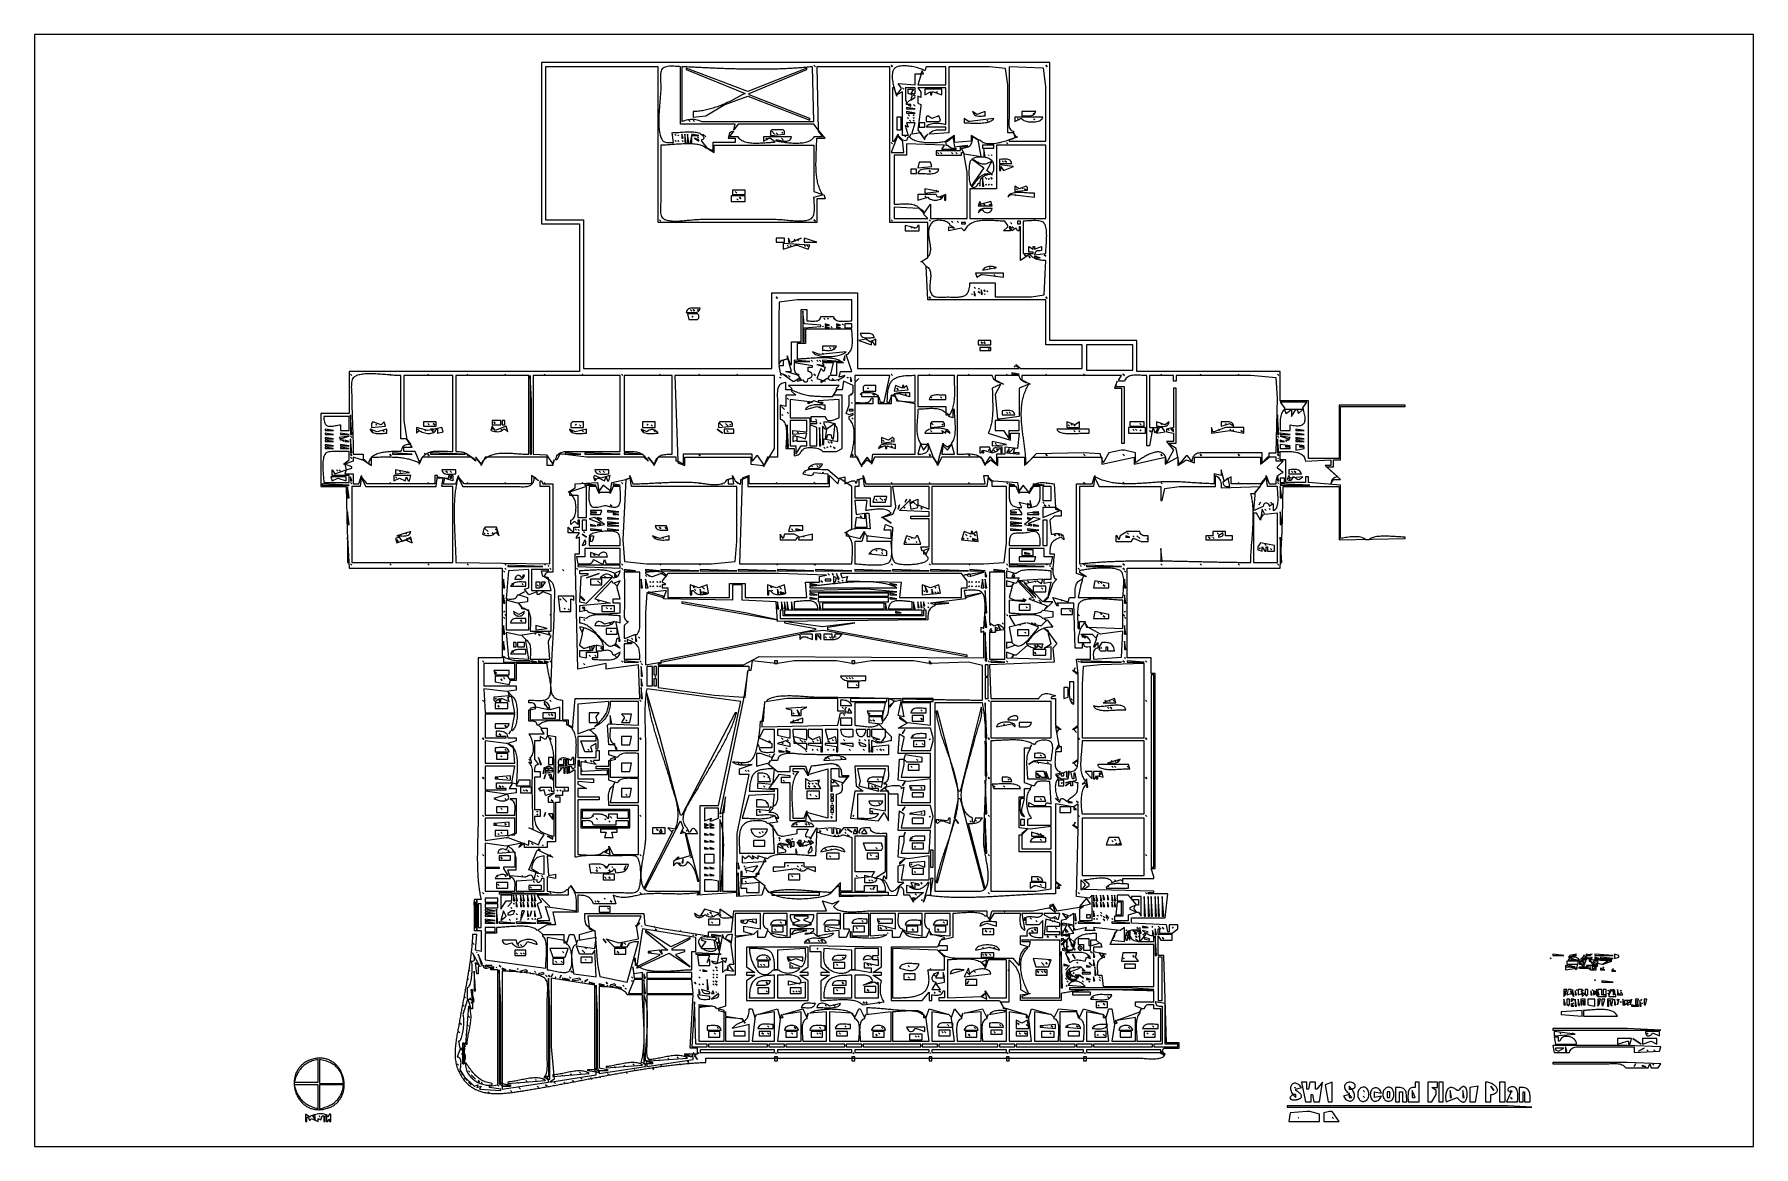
# Model space of a CAD drawing. Extents: x 0 to 1224, y 0 to 792.
import ezdxf

# ---------------------------------------------------------------- set-up
doc = ezdxf.new("R2010")
doc.units = 0
for name, color, linetype in [('C137', 137, 'CONTINUOUS'), ('C141', 141, 'CONTINUOUS'), ('C143', 143, 'CONTINUOUS'), ('C147', 147, 'CONTINUOUS'), ('C151', 151, 'CONTINUOUS'), ('C152', 152, 'CONTINUOUS'), ('C153', 153, 'CONTINUOUS'), ('C154', 154, 'CONTINUOUS'), ('C155', 155, 'CONTINUOUS'), ('C156', 156, 'CONTINUOUS'), ('C157', 157, 'CONTINUOUS'), ('C161', 161, 'CONTINUOUS'), ('C163', 163, 'CONTINUOUS'), ('C164', 164, 'CONTINUOUS'), ('C165', 165, 'CONTINUOUS'), ('C167', 167, 'CONTINUOUS'), ('C172', 172, 'CONTINUOUS'), ('C175', 175, 'CONTINUOUS'), ('C21', 21, 'CONTINUOUS'), ('C252', 252, 'CONTINUOUS'), ('C253', 253, 'CONTINUOUS'), ('C254', 254, 'CONTINUOUS'), ('C33', 33, 'CONTINUOUS'), ('C7', 7, 'CONTINUOUS')]:
    doc.layers.add(name, color=color, linetype=linetype)

msp = doc.modelspace()

# ---------------------------------------------------------------- linework, layer by layer
at = {"layer": 'C137'}
msp.add_lwpolyline([(1099, 105), (1099, 101), (1100, 101), (1099, 105)], dxfattribs=at)
at = {"layer": 'C141'}
for points in [[(309, 100), (307, 73), (308, 73), (308.0519, 73.8266), (308.1357, 74.683), (308.2477, 75.5665), (308.3841, 76.4748), (308.5414, 77.4053), (308.7158, 78.3556), (308.9036, 79.3232), (309.1012, 80.3057), (309.305, 81.3005), (309.5111, 82.3053), (309.716, 83.3175), (309.916, 84.3348), (310.1074, 85.3545), (310.2865, 86.3743), (310.4497, 87.3917), (310.5932, 88.4041), (310.7134, 89.4093), (310.8066, 90.4046), (310.8692, 91.3877), (310.8974, 92.356), (310.8877, 93.3071), (310.8362, 94.2385), (310.7394, 95.1477), (310.5935, 96.0323), (310.3949, 96.8899), (310.14, 97.7179), (309.8249, 98.5139), (309.4462, 99.2754), (309, 100)], [(487, 98), (487, 97), (491, 96), (491, 97), (487, 98)], [(788, 98), (787, 96), (788, 98)], [(1137, 101), (1137, 100), (1141, 100), (1137, 101)], [(514, 94), (513, 92), (514, 94)], [(532, 94), (531, 92), (533, 92), (532, 94)], [(551, 95), (550, 92), (551, 95)], [(582, 95), (584, 92), (582, 95)], [(592, 94), (591, 92), (592, 94)], [(633, 94), (633, 92), (635, 92), (633, 94)], [(651, 94), (653, 92), (651, 94)], [(661, 95), (660, 92), (661, 95)], [(679, 94), (678, 92), (679, 94)], [(706, 94), (706, 92), (708, 92), (706, 94)], [(724, 94), (726, 92), (724, 94)], [(742, 96), (743, 92), (744, 92), (742, 96)], [(761, 94), (761, 92), (763, 92), (761, 94)], [(1087, 96), (1087, 94), (1102, 93), (1102, 97), (1087, 96)], [(1103, 97), (1103, 93), (1127, 93), (1126.6678, 93.6872), (1126.2554, 94.3066), (1125.7678, 94.8613), (1125.2099, 95.3544), (1124.5868, 95.7892), (1123.9033, 96.1688), (1123.1645, 96.4964), (1122.3754, 96.7753), (1121.5409, 97.0085), (1120.666, 97.1993), (1119.7558, 97.3509), (1118.8152, 97.4664), (1117.8491, 97.549), (1116.8626, 97.602), (1115.8606, 97.6284), (1114.8482, 97.6316), (1113.8302, 97.6146), (1112.8118, 97.5806), (1111.7978, 97.5329), (1110.7933, 97.4747), (1109.8032, 97.409), (1108.8325, 97.3392), (1107.8862, 97.2683), (1106.9693, 97.1996), (1106.0868, 97.1362), (1105.2436, 97.0814), (1104.4447, 97.0383), (1103.6952, 97.0101), (1103, 97)]]:
    msp.add_lwpolyline(points, dxfattribs=at)
at = {"layer": 'C143'}
for points in [[(1092, 135), (1098, 136), (1092, 135)], [(1111, 134), (1111, 133), (1123, 133), (1111, 134)], [(1093.666626, 110.666664), (1094.333374, 110.333336), (1093.666626, 110.666664)], [(1110, 111), (1110, 108), (1110.9628, 108.6364), (1111.4442, 109.2182), (1111.4442, 109.7817), (1110.9628, 110.3635), (1110, 111)], [(1096, 105), (1097, 104), (1096, 105)], [(1112, 108), (1113, 107), (1112, 108)], [(1143, 104), (1143, 100), (1144, 100), (1143, 104)]]:
    msp.add_lwpolyline(points, dxfattribs=at)
at = {"layer": 'C147'}
msp.add_lwpolyline([(1102, 110), (1103, 109), (1102, 110)], dxfattribs=at)
at = {"layer": 'C151'}
for points in [[(1098, 137), (1093, 136), (1093, 135), (1098, 137)], [(1099, 112), (1099, 108), (1102, 109), (1102, 112), (1099, 112)], [(1094, 110), (1096, 107), (1094, 110)], [(1106, 105), (1106, 101), (1111, 100), (1111, 105), (1106, 105)], [(1114, 104), (1113, 100), (1114, 104)], [(1120.333374, 109.333336), (1120.666626, 108.666664), (1120.333374, 109.333336)], [(1126.666626, 104.666664), (1127.333374, 104.333336), (1126.666626, 104.666664)], [(1129.333374, 103.333336), (1129.666626, 102.666664), (1129.333374, 103.333336)]]:
    msp.add_lwpolyline(points, dxfattribs=at)
at = {"layer": 'C152'}
for points in [[(1091, 132), (1091, 130), (1099, 130), (1099, 132), (1091, 132)], [(1131, 105), (1131, 101), (1132, 101), (1131, 105)]]:
    msp.add_lwpolyline(points, dxfattribs=at)
at = {"layer": 'C153'}
for points in [[(1109, 135), (1107, 134), (1107, 133), (1109, 135)], [(1111, 137), (1111, 136), (1124, 136), (1111, 137)], [(569, 131), (569, 127), (577, 127), (577, 131), (569, 131)], [(674, 131), (677, 128), (677, 129), (674, 131)], [(1115, 127), (1115, 126), (1118, 126), (1115, 127)], [(1117, 130), (1120, 132), (1117, 130)], [(1097, 111), (1097, 108), (1098, 108), (1097, 111)], [(1101, 105), (1101, 101), (1102, 101), (1102, 104), (1103, 104), (1103, 101), (1104, 101), (1104, 105), (1101, 105)]]:
    msp.add_lwpolyline(points, dxfattribs=at)
at = {"layer": 'C154'}
for points in [[(1090, 128), (1090, 126), (1098, 127), (1090, 128)], [(1100, 128), (1100, 127), (1108, 127), (1100, 128)], [(1092, 112), (1091, 108), (1094, 109), (1094, 112), (1092, 112)], [(1108, 111), (1108, 108), (1109, 108), (1108, 111)], [(1120.333374, 111.333336), (1120.666626, 110.666664), (1120.333374, 111.333336)], [(1127, 112), (1127, 108), (1128, 108), (1127, 112)], [(1094, 105), (1094, 103), (1096, 105), (1094, 105)], [(1116, 105), (1116, 101), (1117, 101), (1118, 105), (1116, 105)], [(1134, 104), (1134, 101), (1135, 101), (1134, 104)], [(1140, 105), (1140, 101), (1141, 101), (1142, 105), (1140, 105)]]:
    msp.add_lwpolyline(points, dxfattribs=at)
at = {"layer": 'C155'}
for points in [[(1105, 137), (1105, 136), (1108, 136), (1105, 137)], [(1095, 112), (1095, 108), (1096, 108), (1095, 112)], [(1124, 112), (1124, 108), (1124.8701, 108.8639), (1125.3052, 109.6319), (1125.3052, 110.3679), (1124.8701, 111.1359), (1124, 112)], [(1113, 105), (1113, 101), (1114, 101), (1115, 105), (1113, 105)], [(1128, 105), (1127, 101), (1128, 105)], [(1137, 105), (1136, 101), (1137, 105)]]:
    msp.add_lwpolyline(points, dxfattribs=at)
at = {"layer": 'C156'}
for points in [[(1101, 111), (1102, 110), (1101, 111)], [(1101, 109), (1102, 108), (1101, 109)], [(1143.666626, 104.666664), (1144.333374, 104.333336), (1143.666626, 104.666664)]]:
    msp.add_lwpolyline(points, dxfattribs=at)
at = {"layer": 'C157'}
for points in [[(1111, 135), (1111, 134), (1114, 134), (1111, 135)], [(1102, 112), (1103, 111), (1102, 112)], [(1113, 111), (1113, 108), (1114, 108), (1113, 111)], [(1097, 105), (1097, 100), (1098, 100), (1097, 105)]]:
    msp.add_lwpolyline(points, dxfattribs=at)
at = {"layer": 'C161'}
for points in [[(1090, 129), (1090, 128), (1097, 128), (1090, 129)], [(1092.666626, 132.666672), (1093.333374, 132.333328), (1092.666626, 132.666672)], [(1094, 102), (1094, 100), (1096, 100), (1094, 102)], [(1122.666626, 100.666664), (1123.333374, 100.333336), (1122.666626, 100.666664)], [(1128, 108), (1131, 108), (1130, 110), (1128, 108)], [(1132, 104), (1132, 101), (1137, 104), (1132, 104)], [(1141, 104), (1141, 100), (1142, 100), (1141, 104)]]:
    msp.add_lwpolyline(points, dxfattribs=at)
at = {"layer": 'C163'}
for points in [[(1101, 134), (1101, 133), (1105, 133), (1101, 134)], [(1109, 128), (1109, 126), (1112, 126), (1112, 128), (1109, 128)], [(1089, 105), (1089, 101), (1090, 101), (1089, 105)]]:
    msp.add_lwpolyline(points, dxfattribs=at)
at = {"layer": 'C164'}
for points in [[(1092, 133), (1100, 133), (1099.2939, 133.6896), (1098.5252, 134.226), (1097.7095, 134.6091), (1096.8626, 134.839), (1096, 134.9156), (1095.1373, 134.839), (1094.2904, 134.6091), (1093.4747, 134.226), (1092.706, 133.6896), (1092, 133)], [(1104, 112), (1104, 108), (1106, 108), (1106, 112), (1104, 112)]]:
    msp.add_lwpolyline(points, dxfattribs=at)
at = {"layer": 'C165'}
for points in [[(1115, 135), (1115, 134), (1124, 134), (1115, 135)], [(369, 134), (369, 130), (377, 130), (377, 134), (369, 134)], [(1110, 132), (1110, 130), (1113, 130), (1113, 132), (1110, 132)], [(1116.666626, 127.666664), (1117.333374, 127.333336), (1116.666626, 127.666664)], [(1089, 112), (1089, 108), (1090, 108), (1091, 112), (1089, 112)], [(1097.666626, 111.666664), (1098.333374, 111.333336), (1097.666626, 111.666664)], [(1129.333374, 111.333336), (1129.666626, 110.666664), (1129.333374, 111.333336)], [(1095.333374, 102.333336), (1095.666626, 101.666664), (1095.333374, 102.333336)], [(1120, 105), (1120, 100), (1121, 100), (1121, 104), (1122, 104), (1122, 101), (1123, 101), (1124, 105), (1120, 105)]]:
    msp.add_lwpolyline(points, dxfattribs=at)
at = {"layer": 'C167'}
for points in [[(1102, 135), (1102, 134), (1109, 134), (1102, 135)], [(1109, 112), (1110, 111), (1109, 112)], [(1112, 112), (1113, 111), (1112, 112)], [(1117, 112), (1117, 108), (1119, 108), (1119, 112), (1117, 112)], [(1125, 105), (1125, 101), (1126, 101), (1125, 105)]]:
    msp.add_lwpolyline(points, dxfattribs=at)
at = {"layer": 'C172'}
for points in [[(752, 139), (753, 138), (752, 139)], [(752, 130), (753, 129), (752, 130)], [(776, 130), (776, 127), (784, 127), (784, 130), (776, 130)]]:
    msp.add_lwpolyline(points, dxfattribs=at)
at = {"layer": 'C175'}
for points in [[(1100, 132), (1100, 130), (1103, 130), (1103, 132), (1100, 132)], [(1122, 112), (1121, 108), (1122, 112)], [(546, 99), (546.8896, 99.0209), (547.8186, 98.9984), (548.7708, 98.9539), (549.7299, 98.9087), (550.6798, 98.8843), (551.6042, 98.9019), (552.4869, 98.9831), (553.3117, 99.1491), (554.0624, 99.4213), (554.7228, 99.8211), (555.2767, 100.3699), (555.7078, 101.0891), (556, 102), (555.1698, 101.9553), (554.3073, 101.9606), (553.425, 101.9969), (552.5353, 102.0451), (551.651, 102.0863), (550.7844, 102.1015), (549.9482, 102.0715), (549.155, 101.9773), (548.4172, 101.8), (547.7475, 101.5205), (547.1583, 101.1198), (546.6623, 100.5788), (546.272, 99.8785), (546, 99)], [(557, 99), (557.7539, 99.0535), (558.5803, 99.0712), (559.4686, 99.0606), (560.4085, 99.0296), (561.3896, 98.9857), (562.4015, 98.9366), (563.434, 98.89), (564.4765, 98.8535), (565.5188, 98.8349), (566.5505, 98.8418), (567.5611, 98.8818), (568.5404, 98.9627), (569.4779, 99.092), (570.3632, 99.2776), (571.1861, 99.527), (571.9361, 99.8479), (572.6029, 100.2479), (573.176, 100.7349), (573.6452, 101.3163), (574, 102), (566, 100), (565.306, 100.5413), (564.5463, 101.0207), (563.7388, 101.427), (562.9017, 101.749), (562.0529, 101.9754), (561.2103, 102.0951), (560.392, 102.0967), (559.616, 101.9691), (558.9002, 101.7011), (558.2627, 101.2814), (557.7215, 100.6988), (557.2946, 99.942), (557, 99)], [(1091, 105), (1091, 101), (1093, 101), (1093, 105), (1091, 105)], [(1144.333374, 102.333336), (1144.666626, 101.666664), (1144.333374, 102.333336)], [(1146, 105), (1146, 101), (1147, 101), (1148, 105), (1146, 105)]]:
    msp.add_lwpolyline(points, dxfattribs=at)
at = {"layer": 'C21'}
for points in [[(313, 125), (313, 111), (314, 111), (313, 125)], [(1123, 126), (1123, 125), (1126, 125), (1123, 126)]]:
    msp.add_lwpolyline(points, dxfattribs=at)
at = {"layer": 'C252'}
for points in [[(527, 346), (527, 344), (529, 344), (529, 346), (527, 346)], [(582, 346), (582, 344), (584, 344), (584, 346), (582, 346)], [(637, 346), (637, 344), (639, 344), (637, 346)], [(549, 221), (550, 220), (549, 221)], [(529.333313, 215.333328), (529.666687, 214.666672), (529.333313, 215.333328)], [(530, 220), (531, 219), (530, 220)], [(531, 216), (531, 215), (537, 215), (531, 216)], [(536, 218), (537, 217), (536, 218)], [(537, 219), (538, 218), (537, 219)], [(538, 218), (538, 214), (539, 214), (538, 218)], [(544, 218), (545, 214), (546, 214), (546, 218), (544, 218)], [(549, 217), (547, 216), (547, 215), (547, 214), (554, 216), (549, 217)], [(548, 218), (549, 217), (548, 218)], [(551, 218), (552, 217), (551, 218)], [(552, 220), (553, 219), (552, 220)], [(553, 218), (554, 217), (553, 218)], [(554, 217), (555, 216), (554, 217)], [(313, 176), (313, 174), (315, 174), (315, 176), (313, 176)], [(631.666687, 175.666672), (632.333313, 175.333328), (631.666687, 175.666672)], [(313, 156), (313, 154), (315, 154), (315, 156), (313, 156)], [(333, 147), (333.3098, 145.9901), (333.736, 145.2435), (334.2674, 144.7289), (334.8928, 144.415), (335.6012, 144.2707), (336.3815, 144.2647), (337.2226, 144.3659), (338.1135, 144.543), (339.0429, 144.7647), (340, 145), (340.6058, 144.2572), (341.269, 143.6202), (341.9797, 143.0894), (342.7279, 142.6652), (343.5036, 142.3477), (344.2969, 142.1374), (345.0977, 142.0346), (345.8961, 142.0396), (346.6821, 142.1527), (347.4458, 142.3743), (348.1772, 142.7047), (348.8662, 143.1442), (349.503, 143.6931), (350.0775, 144.3518), (350.5798, 145.1207), (351, 146), (358, 144), (357.7627, 144.7342), (357.3952, 145.3751), (356.911, 145.9252), (356.3236, 146.3873), (355.6468, 146.764), (354.8941, 147.0581), (354.079, 147.2722), (353.2153, 147.409), (352.3164, 147.4712), (351.396, 147.4614), (350.4677, 147.3825), (349.545, 147.237), (348.6417, 147.0276), (347.7712, 146.7571), (346.9471, 146.4281), (346.1832, 146.0433), (345.4929, 145.6054), (344.8899, 145.1171), (344.3877, 144.581), (344, 144), (343, 147), (333, 147)], [(377, 147), (377, 145), (379, 145), (377, 147)], [(387, 147), (386, 145), (387, 147)], [(432.333344, 157.333328), (432.666656, 156.666672), (432.333344, 157.333328)], [(441, 157), (442, 156), (441, 157)], [(442, 155), (443, 154), (442, 155)], [(459.666656, 153.666672), (460.333344, 153.333328), (459.666656, 153.666672)], [(468.666656, 150.666672), (469.333344, 150.333328), (468.666656, 150.666672)], [(522, 154), (524, 152), (522, 154)], [(525, 157), (525, 153), (533, 153), (533, 157), (525, 157)], [(539, 151), (545, 153), (546, 153), (550, 154), (549.1899, 153.9566), (548.3354, 153.9628), (547.4492, 154.0018), (546.544, 154.0571), (545.6328, 154.1122), (544.7282, 154.1504), (543.8431, 154.1551), (542.9903, 154.1099), (542.1826, 153.998), (541.4328, 153.803), (540.7536, 153.5082), (540.158, 153.0971), (539.6586, 152.5531), (539.2683, 151.8595), (539, 151)], [(580, 154), (581, 153), (580, 154)], [(583, 157), (583, 153), (591, 153), (591, 157), (583, 157)], [(618, 154), (620, 152), (620, 154), (618, 154)], [(621, 157), (621, 153), (629, 153), (629, 157), (621, 157)], [(637, 154), (638, 151), (639, 151), (637, 154)], [(641, 157), (641, 153), (649, 153), (649, 157), (641, 157)], [(731, 155), (731, 152), (732, 152), (731, 155)], [(731, 144), (732, 144), (735, 147), (735, 140), (732, 141), (732, 140), (733.0777, 139.591), (734.0872, 139.3111), (735.0285, 139.1572), (735.9015, 139.1262), (736.7063, 139.2149), (737.4429, 139.4203), (738.1111, 139.7391), (738.7112, 140.1682), (739.2429, 140.7047), (739.7064, 141.3452), (740.1017, 142.0867), (740.4287, 142.926), (740.6874, 143.8601), (740.8778, 144.8858), (741, 146), (740, 146), (740, 142), (739, 142), (737, 149), (731, 144)], [(731.333313, 157.333328), (731.666687, 156.666672), (731.333313, 157.333328)], [(732, 159), (732, 158), (735, 158), (732, 152), (732, 151), (740, 152), (736, 158), (739, 158), (732, 159)], [(734, 151), (734, 150), (737, 150), (734, 151)], [(737.666687, 147.666672), (738.333313, 147.333328), (737.666687, 147.666672)], [(739, 147), (740, 146), (739, 147)], [(739.333313, 157.333328), (739.666687, 156.666672), (739.333313, 157.333328)], [(740.333313, 155.333328), (740.666687, 154.666672), (740.333313, 155.333328)], [(756, 147), (758, 145), (756, 147)], [(777, 147), (778, 147), (780, 154), (779.8527, 152.7963), (779.8052, 151.7248), (779.8574, 150.7767), (780.0093, 149.9434), (780.2608, 149.2161), (780.6118, 148.5861), (781.0625, 148.0446), (781.6126, 147.5829), (782.2621, 147.1923), (783.0111, 146.8641), (783.8594, 146.5894), (784.807, 146.3597), (785.8539, 146.1661), (787, 146), (787, 154), (786.0757, 154.0792), (785.1655, 154.1456), (784.2745, 154.1927), (783.4082, 154.2139), (782.5719, 154.2027), (781.7709, 154.1526), (781.0105, 154.0571), (780.2962, 153.9097), (779.6332, 153.7039), (779.0268, 153.4331), (778.4824, 153.091), (778.0054, 152.6708), (777.6011, 152.1662), (777.2747, 151.5706), (777.0317, 150.8775), (776.8774, 150.0804), (776.8171, 149.1728), (776.8562, 148.1481), (777, 147)], [(784, 148), (785, 147), (784, 148)], [(789.333313, 151.333328), (789.666687, 150.666672), (789.333313, 151.333328)], [(790, 152), (791, 151), (790, 152)], [(473.333344, 144.333328), (473.666656, 143.666672), (473.333344, 144.333328)], [(486, 145), (486, 143), (488, 143), (488, 145), (486, 145)], [(1125, 137), (1125, 134), (1128, 135), (1128, 136), (1125, 137)], [(744, 122), (743, 122), (742, 120), (737, 123), (738, 119), (737.2827, 119.7829), (736.7321, 120.494), (736.3374, 121.1382), (736.0878, 121.7205), (735.9725, 122.2458), (735.9808, 122.7191), (736.102, 123.1453), (736.3253, 123.5294), (736.6399, 123.8764), (737.035, 124.1912), (737.4999, 124.4788), (738.0239, 124.7442), (738.5961, 124.9923), (739.2059, 125.2281), (739.8424, 125.4565), (740.495, 125.6825), (741.1527, 125.9111), (741.805, 126.1472), (742.4409, 126.3958), (743.0499, 126.6619), (743.621, 126.9504), (744.1435, 127.2662), (744.6068, 127.6144), (745, 128), (744.0734, 127.8862), (743.086, 127.8004), (742.0599, 127.7211), (741.017, 127.6266), (739.9792, 127.4954), (738.9685, 127.3059), (738.0068, 127.0366), (737.1162, 126.6658), (736.3186, 126.172), (735.7578, 125.6919), (735.3047, 125.1879), (734.954, 124.6654), (734.7005, 124.13), (734.5387, 123.5874), (734.4635, 123.0432), (734.4696, 122.5029), (734.5516, 121.9722), (734.7042, 121.4567), (734.9223, 120.9619), (735.2004, 120.4936), (735.5334, 120.0572), (735.9159, 119.6584), (736.3426, 119.3029), (736.8083, 118.9961), (737.3076, 118.7438), (737.8353, 118.5514), (738.3861, 118.4247), (738.9546, 118.3692), (739.5357, 118.3906), (740.124, 118.4944), (740.7142, 118.6862), (741.3011, 118.9717), (741.8793, 119.3564), (742.4436, 119.846), (742.9886, 120.446), (743.5092, 121.1622), (744, 122)], [(739.666687, 123.666664), (740.333313, 123.333336), (739.666687, 123.666664)], [(746, 126), (747, 125), (746, 126)], [(1097, 127), (1098, 126), (1097, 127)], [(310.666656, 104.666664), (311.333344, 104.333336), (310.666656, 104.666664)], [(311, 103), (312, 102), (311, 103)], [(312, 104), (313, 103), (312, 104)], [(1091.666626, 100.666664), (1092.333374, 100.333336), (1091.666626, 100.666664)], [(1099, 101), (1100, 100), (1099, 101)], [(1102, 109), (1102, 107), (1104, 109), (1102, 109)], [(1104.666626, 107.666664), (1105.333374, 107.333336), (1104.666626, 107.666664)], [(1116, 101), (1117, 100), (1116, 101)], [(199, 62.469906), (198.1693, 62.266), (197.3659, 62.0371), (196.5896, 61.7839), (195.8401, 61.5072), (195.1174, 61.2075), (194.4211, 60.8858), (193.7511, 60.5426), (193.1074, 60.1787), (192.4895, 59.7948), (191.8975, 59.3917), (191.3311, 58.97), (190.7901, 58.5306), (190.2743, 58.074), (189.7836, 57.6011), (189.3178, 57.1125), (188.8768, 56.609), (188.4602, 56.0913), (188.068, 55.5601), (187.7, 55.0162), (187.3559, 54.4602), (187.0357, 53.8929), (186.7391, 53.315), (186.4659, 52.7272), (186.2161, 52.1303), (185.9893, 51.5249), (185.7854, 50.9118), (185.6042, 50.2918), (185.4456, 49.6655), (185.3094, 49.0336), (185.1953, 48.3969), (185.1033, 47.7561), (185.0331, 47.1119), (184.9845, 46.465), (184.9574, 45.8163), (184.9516, 45.1662), (184.9669, 44.5157), (185.0032, 43.8655), (185.0602, 43.2162), (185.1377, 42.5685), (185.2357, 41.9232), (185.3538, 41.2811), (185.492, 40.6428), (185.6501, 40.009), (185.8278, 39.3805), (186.025, 38.758), (186.2415, 38.1423), (186.4771, 37.5339), (186.7317, 36.9338), (187.0051, 36.3425), (187.297, 35.7608), (187.6074, 35.1895), (187.936, 34.6292), (188.2827, 34.0806), (188.6472, 33.5446), (189.0294, 33.0218), (189.4291, 32.5129), (189.8461, 32.0186), (190.2803, 31.5398), (190.7315, 31.077), (191.1995, 30.6311), (191.6841, 30.2027), (192.1851, 29.7926), (192.7023, 29.4014), (193.2356, 29.03), (193.7849, 28.679), (194.3498, 28.3491), (194.9302, 28.0412), (195.5261, 27.7558), (196.137, 27.4937), (196.763, 27.2557), (197.4038, 27.0424), (198.0592, 26.8546), (198.7291, 26.693), (199.4132, 26.5583), (200.1114, 26.4513), (200.8236, 26.3726), (201.5495, 26.323), (202.2889, 26.3032), (203.0417, 26.314), (203.8077, 26.356), (204.5867, 26.43), (205.3785, 26.5366), (206.183, 26.6767), (207, 26.851), (207.8078, 27.0551), (208.5892, 27.2847), (209.3441, 27.5392), (210.0729, 27.8178), (210.7756, 28.1197), (211.4525, 28.4442), (212.1036, 28.7905), (212.7292, 29.1579), (213.3294, 29.5457), (213.9044, 29.9531), (214.4544, 30.3794), (214.9795, 30.8238), (215.4799, 31.2856), (215.9557, 31.764), (216.4072, 32.2583), (216.8344, 32.7678), (217.2376, 33.2916), (217.6169, 33.8292), (217.9725, 34.3796), (218.3046, 34.9423), (218.6132, 35.5164), (218.8987, 36.1011), (219.1611, 36.6958), (219.4006, 37.2998), (219.6174, 37.9122), (219.8116, 38.5323), (219.9835, 39.1593), (220.1331, 39.7927), (220.2607, 40.4315), (220.3664, 41.075), (220.4503, 41.7225), (220.5127, 42.3734), (220.5537, 43.0267), (220.5735, 43.6818), (220.5723, 44.3379), (220.5501, 44.9943), (220.5072, 45.6502), (220.4437, 46.305), (220.3599, 46.9578), (220.2558, 47.6079), (220.1317, 48.2546), (219.9877, 48.8971), (219.8239, 49.5346), (219.6406, 50.1666), (219.4378, 50.7921), (219.2159, 51.4104), (218.9748, 52.0209), (218.7149, 52.6227), (218.4362, 53.2152), (218.139, 53.7975), (217.8234, 54.369), (217.4895, 54.9288), (217.1376, 55.4763), (216.7677, 56.0107), (216.3801, 56.5313), (215.975, 57.0373), (215.5524, 57.528), (215.1126, 58.0025), (214.6557, 58.4603), (214.1819, 58.9005), (213.6914, 59.3224), (213.1843, 59.7253), (212.6608, 60.1084), (212.121, 60.4709), (211.5652, 60.8122), (210.9934, 61.1315), (210.4059, 61.428), (209.8029, 61.701), (209.1844, 61.9497), (208.5506, 62.1735), (207.9018, 62.3715), (207.2381, 62.543), (206.5596, 62.6874), (205.8665, 62.8037), (205.159, 62.8914), (204.4373, 62.9496), (203.7014, 62.9776), (202.9517, 62.9746), (202.1882, 62.94), (201.4111, 62.873), (200.6206, 62.7728), (199.8168, 62.6386), (199, 62.4699)], [(305, 71), (305, 68), (305.9628, 68.6364), (306.4442, 69.2182), (306.4442, 69.7817), (305.9628, 70.3635), (305, 71)], [(438, 62), (438, 61), (465, 63), (464.2754, 63.4462), (463.5139, 63.8249), (462.7179, 64.14), (461.8899, 64.3949), (461.0323, 64.5935), (460.1477, 64.7394), (459.2385, 64.8362), (458.3071, 64.8877), (457.356, 64.8974), (456.3877, 64.8692), (455.4046, 64.8066), (454.4093, 64.7134), (453.4042, 64.5932), (452.3917, 64.4497), (451.3743, 64.2865), (450.3545, 64.1074), (449.3348, 63.916), (448.3176, 63.716), (447.3054, 63.5111), (446.3006, 63.305), (445.3057, 63.1012), (444.3233, 62.9036), (443.3556, 62.7158), (442.4053, 62.5414), (441.4748, 62.3841), (440.5666, 62.2477), (439.683, 62.1357), (438.8267, 62.0519), (438, 62)], [(463, 66), (463, 65), (468, 64), (463, 66)], [(468.333344, 65.333336), (468.666656, 64.666664), (468.333344, 65.333336)], [(469, 67), (470, 66), (469, 67)], [(470, 66), (471, 65), (470, 66)], [(472.666656, 66.666664), (473.333344, 66.333336), (472.666656, 66.666664)], [(527, 64), (527, 61), (529, 61), (529, 64), (527, 64)], [(527.666687, 66.666664), (528.333313, 66.333336), (527.666687, 66.666664)], [(582, 64), (582, 61), (584, 61), (584, 64), (582, 64)], [(582.666687, 66.666664), (583.333313, 66.333336), (582.666687, 66.666664)], [(637, 64), (637, 61), (639, 61), (639, 64), (637, 64)], [(637.666687, 66.666664), (638.333313, 66.333336), (637.666687, 66.666664)], [(692, 64), (692, 61), (694, 61), (694, 64), (692, 64)], [(692.666687, 66.666664), (693.333313, 66.333336), (692.666687, 66.666664)], [(747, 64), (747, 61), (749, 61), (749, 64), (747, 64)], [(747.666687, 66.666664), (748.333313, 66.333336), (747.666687, 66.666664)], [(802, 67), (804, 65), (804, 67), (802, 67)], [(365, 50), (365, 48), (367, 48), (367, 50), (365, 50)], [(399, 55), (399, 54), (401, 53), (402, 53), (401, 56), (399, 55)], [(434, 61), (434, 59), (436, 59), (436, 61), (434, 61)], [(436, 61), (440, 59), (440, 60), (436, 61)], [(330, 44), (331, 43), (330, 44)], [(331, 45), (333, 43), (333, 45), (331, 45)], [(333, 45), (333, 43), (339, 43), (333, 45)]]:
    msp.add_lwpolyline(points, dxfattribs=at)
at = {"layer": 'C253'}
for points in [[(1081, 137), (1081, 136), (1089, 136), (1081, 137)], [(1079.333374, 134.333328), (1079.666626, 133.666672), (1079.333374, 134.333328)], [(1090, 111), (1089, 107), (1090, 111)], [(1110.666626, 118.666664), (1111.333374, 118.333336), (1110.666626, 118.666664)], [(1113, 112), (1113, 107), (1119, 107), (1119, 108), (1116, 108), (1116, 112), (1113, 112)]]:
    msp.add_lwpolyline(points, dxfattribs=at)
at = {"layer": 'C254'}
for points in [[(1103, 136), (1103, 135), (1109, 137), (1103, 136)], [(1093, 129), (1093, 128), (1096, 128), (1093, 129)], [(1094, 134), (1099, 132), (1098, 127), (1103, 128), (1100, 132), (1104, 131), (1094, 134)], [(1105, 129), (1105, 128), (1108, 126), (1109, 126), (1113, 129), (1105, 129)], [(1107, 133), (1107, 132), (1116, 130), (1117, 130), (1123, 132), (1107, 133)], [(1116, 118), (1116, 117), (1124, 117), (1116, 118)], [(1123, 112), (1121, 108), (1121, 107), (1126, 107), (1126, 108), (1123, 112)]]:
    msp.add_lwpolyline(points, dxfattribs=at)
at = {"layer": 'C33'}
msp.add_lwpolyline([(1123.666626, 126.666664), (1124.333374, 126.333336), (1123.666626, 126.666664)], dxfattribs=at)
at = {"layer": 'C7'}
for points in [[(0, 792)], [(0, 792), (0, 0), (1224, 0), (1224, 792), (0, 792)], [(361, 772), (361, 657), (388, 657), (388, 552), (224, 552), (224, 522), (204, 522), (204, 470), (222, 470), (222.740738, 438), (224, 412), (333, 412), (333, 348), (316, 348), (316, 238), (315.9981, 237.0178), (315.9928, 236.033), (315.9842, 235.0456), (315.9725, 234.0559), (315.958, 233.0639), (315.941, 232.0697), (315.9216, 231.0733), (315.9, 230.075), (315.8766, 229.0747), (315.8515, 228.0727), (315.825, 227.0689), (315.7974, 226.0636), (315.7687, 225.0567), (315.7393, 224.0485), (315.7094, 223.039), (315.6792, 222.0282), (315.649, 221.0164), (315.619, 220.0036), (315.5895, 218.9899), (315.5605, 217.9754), (315.5325, 216.9603), (315.5056, 215.9445), (315.48, 214.9283), (315.456, 213.9117), (315.4338, 212.8948), (315.4137, 211.8777), (315.3958, 210.8605), (315.3804, 209.8434), (315.3678, 208.8264), (315.3581, 207.8097), (315.3517, 206.7932), (315.3486, 205.7772), (315.3493, 204.7617), (315.3538, 203.7469), (315.3625, 202.7328), (315.3755, 201.7195), (315.393, 200.7071), (315.4155, 199.6958), (315.4429, 198.6857), (315.4757, 197.6768), (315.5139, 196.6692), (315.5579, 195.6631), (315.6079, 194.6585), (315.664, 193.6555), (315.7267, 192.6543), (315.7959, 191.655), (315.8721, 190.6576), (315.9554, 189.6623), (316.0461, 188.6691), (316.1443, 187.6782), (316.2504, 186.6896), (316.3646, 185.7035), (316.487, 184.72), (316.618, 183.7391), (316.7577, 182.7609), (316.9063, 181.7857), (317.0642, 180.8134), (317.2316, 179.8442), (317.4086, 178.8781), (317.5955, 177.9153), (317.7925, 176.9559), (318, 176), (315, 176), (315, 154), (318, 154), (318, 139), (314, 140), (315, 151), (312, 151), (311.9541, 150.0071), (311.9019, 149.0132), (311.8434, 148.0183), (311.7789, 147.0223), (311.7084, 146.0254), (311.6321, 145.0277), (311.5502, 144.029), (311.4627, 143.0295), (311.3699, 142.0293), (311.2719, 141.0283), (311.1688, 140.0266), (311.0608, 139.0242), (310.9479, 138.0213), (310.8305, 137.0177), (310.7086, 136.0136), (310.5823, 135.009), (310.4518, 134.0039), (310.3172, 132.9985), (310.1788, 131.9926), (310.0365, 130.9864), (309.8907, 129.9799), (309.7413, 128.9732), (309.5887, 127.9662), (309.4328, 126.9591), (309.2739, 125.9519), (309.1121, 124.9445), (308.9476, 123.9371), (308.7804, 122.9297), (308.6108, 121.9223), (308.4388, 120.915), (308.2647, 119.9078), (308.0885, 118.9008), (307.9105, 117.894), (307.7307, 116.8873), (307.5493, 115.881), (307.3665, 114.875), (307.1824, 113.8693), (306.9971, 112.8641), (306.8108, 111.8592), (306.6236, 110.8549), (306.4357, 109.851), (306.2472, 108.8478), (306.0583, 107.8451), (305.8691, 106.8431), (305.6797, 105.8417), (305.4904, 104.8411), (305.3012, 103.8412), (305.1122, 102.8422), (304.9237, 101.844), (304.7358, 100.8467), (304.5486, 99.8503), (304.3623, 98.8548), (304.177, 97.8604), (303.9928, 96.867), (303.81, 95.8747), (303.6286, 94.8836), (303.4488, 93.8936), (303.2707, 92.9048), (303.0945, 91.9173), (302.9203, 90.9311), (302.7483, 89.9462), (302.5787, 88.9627), (302.4115, 87.9806), (302.2469, 87), (302.0861, 86.0528), (301.9192, 85.0996), (301.7478, 84.141), (301.5732, 83.1773), (301.3968, 82.2089), (301.22, 81.2363), (301.0443, 80.2599), (300.8711, 79.2801), (300.7018, 78.2973), (300.5379, 77.312), (300.3807, 76.3246), (300.2318, 75.3354), (300.0924, 74.345), (299.964, 73.3537), (299.8482, 72.362), (299.7462, 71.3703), (299.6595, 70.379), (299.5895, 69.3885), (299.5376, 68.3993), (299.5054, 67.4118), (299.4941, 66.4264), (299.5052, 65.4435), (299.5402, 64.4635), (299.6004, 63.487), (299.6873, 62.5142), (299.8024, 61.5456), (299.9469, 60.5817), (300.1224, 59.6229), (300.3303, 58.6696), (300.572, 57.7221), (300.8488, 56.781), (301.1624, 55.8467), (301.514, 54.9195), (301.9051, 54)], [(301.905, 54), (302.3637, 53.0181), (302.8404, 52.0739), (303.3347, 51.1668), (303.8462, 50.2961), (304.3746, 49.4611), (304.9195, 48.6613), (305.4805, 47.8959), (306.0573, 47.1643), (306.6494, 46.466), (307.2565, 45.8002), (307.8783, 45.1663), (308.5143, 44.5637), (309.1642, 43.9917), (309.8276, 43.4497), (310.5042, 42.9371), (311.1935, 42.4532), (311.8952, 41.9973), (312.6089, 41.5688), (313.3343, 41.1671), (314.071, 40.7916), (314.8185, 40.4416), (315.5766, 40.1164), (316.3449, 39.8154), (317.1229, 39.538), (317.9104, 39.2835), (318.7069, 39.0514), (319.5121, 38.8409), (320.3256, 38.6513), (321.147, 38.4822), (321.976, 38.3328), (322.8122, 38.2024), (323.6552, 38.0906), (324.5046, 37.9965), (325.36, 37.9195), (326.2212, 37.8591), (327.0877, 37.8146), (327.9592, 37.7853), (328.8352, 37.7706), (329.7154, 37.7698), (330.5995, 37.7824), (331.487, 37.8077), (332.3777, 37.8449), (333.271, 37.8936), (334.1667, 37.953), (335.0644, 38.0225), (335.9636, 38.1015), (336.8641, 38.1893), (337.7655, 38.2852), (338.6673, 38.3888), (339.5693, 38.4992), (340.471, 38.6159), (341.372, 38.7382), (342.2721, 38.8654), (343.1707, 38.997), (344.0677, 39.1323), (344.9625, 39.2707), (345.8548, 39.4114), (346.7442, 39.554), (347.6305, 39.6976), (348.5131, 39.8418), (349.3917, 39.9857), (350.266, 40.1289), (351.1355, 40.2707), (352, 40.4104), (352.9716, 40.5672), (353.9441, 40.7257), (354.9174, 40.8859), (355.8915, 41.0476), (356.8664, 41.2109), (357.842, 41.3757), (358.8183, 41.542), (359.7954, 41.7096), (360.7732, 41.8787), (361.7517, 42.0491), (362.7309, 42.2208), (363.7108, 42.3938), (364.6914, 42.5679), (365.6726, 42.7433), (366.6545, 42.9198), (367.6371, 43.0973), (368.6202, 43.276), (369.604, 43.4556), (370.5884, 43.6362), (371.5734, 43.8178), (372.559, 44.0002), (373.5452, 44.1835), (374.5319, 44.3676), (375.5191, 44.5524), (376.5069, 44.738), (377.4953, 44.9243), (378.4841, 45.1112), (379.4735, 45.2987), (380.4633, 45.4867), (381.4536, 45.6753), (382.4444, 45.8644), (383.4357, 46.0539), (384.4274, 46.2438), (385.4195, 46.434), (386.4121, 46.6246), (387.4051, 46.8155), (388.3984, 47.0065), (389.3922, 47.1978), (390.3863, 47.3892), (391.3808, 47.5807), (392.3757, 47.7723), (393.3709, 47.9639), (394.3665, 48.1555), (395.3623, 48.3471), (396.3585, 48.5385), (397.3549, 48.7298), (398.3517, 48.921), (399.3487, 49.1119), (400.346, 49.3026), (401.3436, 49.4929), (402.3413, 49.6829), (403.3393, 49.8726), (404.3376, 50.0618), (405.336, 50.2505), (406.3346, 50.4387), (407.3334, 50.6264), (408.3324, 50.8135), (409.3315, 51), (410.3308, 51.1858), (411.3303, 51.3709), (412.3298, 51.5552), (413.3295, 51.7387), (414.3292, 51.9214), (415.3291, 52.1033), (416.329, 52.2842), (417.329, 52.4641), (418.3291, 52.6431), (419.3292, 52.821), (420.3293, 52.9978), (421.3294, 53.1735), (422.3296, 53.3481), (423.3298, 53.5214), (424.3299, 53.6935), (425.33, 53.8643), (426.3301, 54.0338), (427.3302, 54.2019), (428.3302, 54.3686), (429.3301, 54.5339), (430.3299, 54.6977), (431.3296, 54.8599), (432.3293, 55.0205), (433.3288, 55.1796), (434.3282, 55.337), (435.3274, 55.4927), (436.3265, 55.6466), (437.3255, 55.7988), (438.3242, 55.9491), (439.3228, 56.0976), (440.3212, 56.2442), (441.3193, 56.3889), (442.3173, 56.5315), (443.315, 56.6722), (444.3125, 56.8108), (445.3097, 56.9472), (446.3067, 57.0815), (447.3033, 57.2137), (448.2997, 57.3436), (449.2958, 57.4712), (450.2916, 57.5965), (451.287, 57.7195), (452.2821, 57.84), (453.2769, 57.9582), (454.2713, 58.0738), (455.2654, 58.187), (456.259, 58.2976), (457.2523, 58.4055), (458.2452, 58.5109), (459.2376, 58.6135), (460.2296, 58.7135), (461.2212, 58.8106), (462.2124, 58.905), (463.203, 58.9965), (464.1932, 59.0852), (465.183, 59.1709), (466.1722, 59.2536), (467.1609, 59.3333), (468.1491, 59.41), (469.1367, 59.4836), (470.1239, 59.5541), (471.1104, 59.6213), (472.0964, 59.6854), (473.0819, 59.7462), (474.0667, 59.8037), (475.0509, 59.8579), (476.0346, 59.9087), (477.0176, 59.956), (478, 60), (478, 63), (728, 63), (787, 63), (787.6701, 62.9866), (788.4251, 62.9504), (789.2545, 62.8967), (790.1476, 62.8314), (791.0938, 62.7598), (792.0824, 62.6876), (793.1029, 62.6203), (794.1445, 62.5636), (795.1967, 62.523), (796.2488, 62.5041), (797.2903, 62.5125), (798.3103, 62.5537), (799.2985, 62.6333), (800.244, 62.757), (801.1364, 62.9302), (801.9649, 63.1586), (802.7189, 63.4478), (803.3878, 63.8033), (803.961, 64.2306), (804.4279, 64.7355), (804.7777, 65.3234), (805, 66), (802, 66), (804, 70), (815, 70), (815, 74), (806, 74), (804, 136), (800, 136), (800, 150), (802, 147), (810, 147), (810, 151), (800, 151), (800, 155), (801, 155), (801, 152), (810, 152), (814, 155), (814, 158), (808, 158), (808, 153), (807, 153), (806, 158), (781, 159), (781, 163), (805, 163), (807, 180), (793, 180), (793, 181), (797, 181), (797, 182), (747, 183), (751, 186), (751, 187), (747, 190), (747.5672, 190.0425), (748.2256, 190.1146), (748.9658, 190.2108), (749.7785, 190.3262), (750.6543, 190.4555), (751.5837, 190.5936), (752.5576, 190.7352), (753.5665, 190.8753), (754.601, 191.0085), (755.6517, 191.1299), (756.7094, 191.2341), (757.7647, 191.316), (758.8081, 191.3705), (759.8304, 191.3924), (760.8221, 191.3764), (761.7739, 191.3175), (762.6765, 191.2104), (763.5204, 191.0501), (764.2963, 190.8312), (764.9949, 190.5486), (765.6068, 190.1973), (766.1226, 189.7719), (766.533, 189.2673), (766.8285, 188.6784), (767, 188), (773, 190), (774, 190), (775, 188), (775, 191), (797, 191), (797, 192), (795, 198), (798, 198), (798, 337), (795, 337), (795, 348), (778, 348), (778, 412), (887, 412), (888.259277, 438), (889, 470), (929, 470), (929, 432), (976, 433), (976, 434), (975.3234, 434.0077), (974.575, 434.0318), (973.7609, 434.0697), (972.8873, 434.1189), (971.9603, 434.1768), (970.9861, 434.2409), (969.9707, 434.3084), (968.9203, 434.377), (967.841, 434.444), (966.7389, 434.5068), (965.6202, 434.5629), (964.4911, 434.6098), (963.3576, 434.6447), (962.2258, 434.6653), (961.1019, 434.6688), (959.9921, 434.6528), (958.9025, 434.6147), (957.8391, 434.5519), (956.8081, 434.4618), (955.8157, 434.3418), (954.868, 434.1895), (953.9711, 434.0022), (953.1311, 433.7773), (952.3542, 433.5123), (951.6465, 433.2047), (951.0142, 432.8518), (950.4633, 432.4511), (950, 432), (949, 432), (948, 432), (947.4319, 432.5413), (946.7586, 432.9989), (945.9912, 433.3781), (945.1408, 433.6839), (944.2185, 433.9217), (943.2356, 434.0965), (942.2031, 434.2136), (941.1322, 434.2781), (940.0339, 434.2952), (938.9195, 434.2702), (937.8001, 434.208), (936.6868, 434.1141), (935.5907, 433.9935), (934.523, 433.8514), (933.4948, 433.693), (932.5173, 433.5234), (931.6015, 433.348), (930.7587, 433.1717), (930, 433), (930, 471), (907, 473), (907, 477), (905, 477), (905, 473), (891, 473), (891, 489), (887, 489), (887, 495), (887.8491, 494.9822), (888.724, 494.9749), (889.6198, 494.9738), (890.5318, 494.9746), (891.4552, 494.9733), (892.3854, 494.9655), (893.3174, 494.9471), (894.2466, 494.9138), (895.1682, 494.8615), (896.0775, 494.786), (896.9696, 494.6829), (897.8399, 494.5482), (898.6836, 494.3776), (899.4959, 494.1669), (900.2721, 493.912), (901.0074, 493.6085), (901.697, 493.2523), (902.3362, 492.8391), (902.9203, 492.3649), (903.4444, 491.8253), (903.9039, 491.2162), (904.294, 490.5333), (904.6098, 489.7724), (904.8467, 488.9294), (905, 488), (923, 489), (923, 485), (919, 485), (928, 477), (926.8112, 476.7621), (925.834, 476.4641), (925.0431, 476.0807), (924.4132, 475.5867), (923.9192, 474.9568), (923.5358, 474.1659), (923.2378, 473.1887), (923, 472), (925, 475), (930, 475), (920, 484), (925, 484), (925, 489), (930, 489), (930, 527), (976, 527), (976, 528), (929, 528), (929, 490), (907, 490), (907, 531), (887, 531), (887, 552), (785, 552), (785, 574), (723, 574), (723, 772), (361, 772)], [(364, 769), (364, 660), (391, 660), (391, 554), (525, 554), (525, 608), (586, 608), (586, 554), (701, 554), (699, 556), (699, 557), (702, 554), (746, 554), (746, 571), (720, 571), (720, 603), (636, 603), (635, 627), (635.686, 626.4989), (636.2702, 625.9562), (636.7596, 625.3749), (637.1613, 624.7577), (637.4825, 624.1075), (637.7303, 623.4271), (637.9118, 622.7195), (638.0341, 621.9874), (638.1044, 621.2338), (638.1298, 620.4613), (638.1174, 619.673), (638.0743, 618.8717), (638.0077, 618.0602), (637.9247, 617.2413), (637.8323, 616.4179), (637.7378, 615.593), (637.6483, 614.7692), (637.5708, 613.9495), (637.5126, 613.1367), (637.4806, 612.3337), (637.4821, 611.5433), (637.5242, 610.7683), (637.614, 610.0117), (637.7586, 609.2763), (637.9651, 608.5649), (638.2407, 607.8804), (638.5925, 607.2256), (639.0277, 606.6034)], [(552.6821, 660.6033), (553.3092, 661.006), (553.8359, 661.5357), (554.2702, 662.1787), (554.6198, 662.921), (554.8924, 663.7489), (555.0961, 664.6484), (555.2384, 665.6059), (555.3274, 666.6073), (555.3708, 667.639), (555.3764, 668.687), (555.352, 669.7376), (555.3055, 670.7768), (555.2448, 671.7909), (555.1775, 672.766), (555.1115, 673.6883), (555.0548, 674.544), (555.015, 675.3191), (555, 676), (562, 678), (563, 675), (557, 675), (557, 658), (444, 658), (444, 769), (364, 769)], [(639.0277, 606.6033), (639.6319, 606.0095), (640.3694, 605.5553), (641.2172, 605.2238), (642.1521, 604.9982), (643.151, 604.8619), (644.191, 604.7981), (645.2489, 604.79), (646.3017, 604.8209), (647.3262, 604.8741), (648.2995, 604.9329), (649.1984, 604.9804), (650, 605), (651.0747, 604.9947), (652.1188, 604.9819), (653.1315, 604.966), (654.1121, 604.9512), (655.0597, 604.942), (655.9736, 604.9427), (656.853, 604.9577), (657.6972, 604.9914), (658.5052, 605.0482), (659.2765, 605.1325), (660.0101, 605.2485), (660.7054, 605.4007), (661.3615, 605.5935), (661.9777, 605.8312), (662.5531, 606.1182), (663.0871, 606.4588), (663.5788, 606.8576), (664.0274, 607.3187), (664.4322, 607.8467), (664.7924, 608.4458), (665.1073, 609.1205), (665.376, 609.8751), (665.5978, 610.714), (665.7718, 611.6415), (665.8974, 612.6621), (665.9737, 613.7801), (666, 615), (684, 615), (684, 605), (710, 605), (718.972229, 606.603394), (720, 631), (718.8295, 631.0138), (717.739, 631.0533), (716.7183, 631.1281), (715.7572, 631.2481), (714.8457, 631.4229), (713.9735, 631.6622), (713.1306, 631.9759), (712.3068, 632.3737), (711.492, 632.8652), (710.676, 633.4603), (709.8487, 634.1686), (709, 635), (708, 635), (702, 631), (702, 655), (701, 655), (701, 652), (700, 652), (699, 654), (696, 652), (695, 655), (694, 655), (695, 652), (690, 652), (693, 655), (693, 656), (691, 659), (690.1777, 659.0076), (689.3357, 659.0291), (688.4759, 659.0622), (687.6002, 659.1046), (686.7102, 659.1542), (685.8078, 659.2086), (684.8949, 659.2657), (683.9732, 659.3231), (683.0447, 659.3787), (682.111, 659.4303), (681.174, 659.4755), (680.2355, 659.5121), (679.2974, 659.5379), (678.3615, 659.5507), (677.4296, 659.5482), (676.5035, 659.5282), (675.5849, 659.4885), (674.6759, 659.4267), (673.7781, 659.3407), (672.8933, 659.2282), (672.0235, 659.087), (671.1704, 658.9148), (670.3358, 658.7095), (669.5216, 658.4687), (668.7295, 658.1902), (667.9614, 657.8718), (667.2191, 657.5113), (666.5045, 657.1063), (665.8193, 656.6548), (665.1653, 656.1543), (664.5445, 655.6028), (663.9585, 654.9979), (663.4092, 654.3374), (662.8985, 653.6191), (662.4281, 652.8407), (662, 652), (660, 654), (651, 652), (651, 655), (655, 654), (652, 656), (651.7802, 656.6157), (651.4076, 657.1782), (650.8994, 657.6859), (650.2727, 658.1372), (649.545, 658.5306), (648.7332, 658.8645), (647.8549, 659.1374), (646.927, 659.3477), (645.967, 659.4938), (644.992, 659.5743), (644.0193, 659.5875), (643.0661, 659.5319), (642.1497, 659.406), (641.2872, 659.2081), (640.496, 658.9368), (639.7933, 658.5905), (639.1962, 658.1676), (638.7222, 657.6666), (638.282, 657.0366), (637.9002, 656.3974), (637.5736, 655.7497), (637.299, 655.0942), (637.0731, 654.4315), (636.8927, 653.7624), (636.7547, 653.0876), (636.6557, 652.4076), (636.5925, 651.7233), (636.562, 651.0353), (636.5609, 650.3443), (636.586, 649.651), (636.634, 648.9561), (636.7017, 648.2602), (636.786, 647.5642), (636.8836, 646.8686), (636.9912, 646.1741), (637.1056, 645.4815), (637.2236, 644.7914), (637.3421, 644.1045), (637.4577, 643.4215), (637.5672, 642.7432), (637.6675, 642.0701), (637.7553, 641.403), (637.8273, 640.7426), (637.8803, 640.0896), (637.9112, 639.4446), (637.9167, 638.8083), (637.8936, 638.1815), (637.8386, 637.5649), (637.7486, 636.959), (637.6202, 636.3647), (637.4504, 635.7825), (637.2357, 635.2133), (636.9732, 634.6576), (636.6594, 634.1162), (636.2912, 633.5898), (635.8654, 633.079), (635.3787, 632.5846), (634.8279, 632.1072), (634.2098, 631.6475), (633.5212, 631.2063), (632.7589, 630.7841), (631.9195, 630.3818), (631, 630), (636, 633), (636, 658), (609, 658), (609, 769), (557, 769), (558, 724), (555, 728), (501, 728), (498, 724), (499, 728), (460, 728), (460, 769), (459.2252, 769.0186), (458.3496, 769.0664), (457.3924, 769.1308), (456.3731, 769.1995), (455.311, 769.2601), (454.2255, 769.3002), (453.1361, 769.3075), (452.0621, 769.2694), (451.023, 769.1737), (450.038, 769.008), (449.1265, 768.7598), (448.3081, 768.4167), (447.602, 767.9664), (447.0277, 767.3966), (446.5772, 766.6954), (446.2343, 765.8875), (445.9864, 764.9904), (445.8211, 764.0218), (445.726, 762.9993), (445.6887, 761.9407), (445.6967, 760.8635), (445.7375, 759.7854), (445.7988, 758.7242), (445.8682, 757.6973), (445.9331, 756.7226), (445.9812, 755.8176), (446, 755), (445.9928, 754.2271), (445.9722, 753.4197), (445.9392, 752.5797), (445.8952, 751.7091), (445.8413, 750.8099), (445.7786, 749.884), (445.7083, 748.9335), (445.6318, 747.9602), (445.55, 746.9662), (445.4644, 745.9535), (445.3759, 744.924), (445.2858, 743.8797), (445.1954, 742.8226), (445.1057, 741.7547), (445.018, 740.6779), (444.9335, 739.5942), (444.8534, 738.5056), (444.7788, 737.4141), (444.7109, 736.3216), (444.651, 735.2302), (444.6003, 734.1417), (444.5598, 733.0583), (444.5308, 731.9818), (444.5146, 730.9142), (444.5122, 729.8576), (444.5249, 728.8138), (444.5538, 727.7849), (444.6002, 726.7729), (444.6653, 725.7797), (444.7502, 724.8073), (444.8561, 723.8576), (444.9843, 722.9327), (445.1358, 722.0346), (445.312, 721.1651), (445.5139, 720.3264), (445.7428, 719.5203), (445.9999, 718.7488), (446.2864, 718.014), (446.6034, 717.3178)], [(461, 769), (461, 730), (462.102, 730.4021), (463.1599, 730.7572), (464.1809, 731.0616), (465.172, 731.3114), (466.1403, 731.5032), (467.093, 731.633), (468.037, 731.6973), (468.9795, 731.6923), (469.9275, 731.6143), (470.8883, 731.4596), (471.8688, 731.2245), (472.8762, 730.9054), (473.9176, 730.4984), (475, 730), (476, 730), (497, 730), (555, 730), (554, 769), (553.0458, 768.8953), (552.0887, 768.7941), (551.1289, 768.6963), (550.1663, 768.6018), (549.2011, 768.5108), (548.2332, 768.423), (547.2628, 768.3385), (546.2899, 768.2572), (545.3145, 768.1791), (544.3368, 768.1041), (543.3568, 768.0322), (542.3745, 767.9635), (541.3901, 767.8977), (540.4035, 767.8349), (539.4148, 767.7751), (538.4242, 767.7182), (537.4316, 767.6642), (536.4371, 767.613), (535.4409, 767.5645), (534.4428, 767.5189), (533.4431, 767.476), (532.4417, 767.4357), (531.4388, 767.3981), (530.4344, 767.3631), (529.4285, 767.3306), (528.4212, 767.3007), (527.4126, 767.2732), (526.4028, 767.2482), (525.3917, 767.2256), (524.3795, 767.2054), (523.3662, 767.1875), (522.3519, 767.1719), (521.3367, 767.1585), (520.3205, 767.1473), (519.3035, 767.1384), (518.2858, 767.1315), (517.2673, 767.1267), (516.2482, 767.124), (515.2285, 767.1233), (514.2083, 767.1246), (513.1877, 767.1279), (512.1666, 767.133), (511.1452, 767.14), (510.1235, 767.1488), (509.1015, 767.1594), (508.0795, 767.1717), (507.0573, 767.1857), (506.0351, 767.2014), (505.0129, 767.2188), (503.9908, 767.2377), (502.9689, 767.2581), (501.9472, 767.2801), (500.9258, 767.3035), (499.9047, 767.3284), (498.884, 767.3547), (497.8637, 767.3823), (496.844, 767.4112), (495.8249, 767.4415), (494.8064, 767.4729), (493.7886, 767.5056), (492.7715, 767.5394), (491.7554, 767.5743), (490.74, 767.6103), (489.7257, 767.6473), (488.7124, 767.6854), (487.7001, 767.7244), (486.689, 767.7643), (485.679, 767.8052), (484.6704, 767.8468), (483.663, 767.8893), (482.657, 767.9326), (481.6525, 767.9766), (480.6495, 768.0212), (479.648, 768.0666), (478.6482, 768.1125), (477.6501, 768.159), (476.6537, 768.2061), (475.6591, 768.2536), (474.6664, 768.3016), (473.6757, 768.35), (472.6869, 768.3988), (471.7002, 768.448), (470.7156, 768.4974), (469.7332, 768.5472), (468.7531, 768.5971), (467.7752, 768.6472), (466.7997, 768.6975), (465.8267, 768.7478), (464.8561, 768.7983), (463.8881, 768.8488), (462.9227, 768.8992), (461.9599, 768.9496), (461, 769)], [(464, 768), (464, 767), (506, 750), (505.1913, 749.5417), (504.3712, 749.0813), (503.54, 748.6193), (502.6983, 748.1566), (501.8464, 747.6938), (500.9848, 747.2316), (500.1139, 746.7707), (499.2341, 746.312), (498.346, 745.856), (497.4498, 745.4035), (496.5461, 744.9553), (495.6353, 744.5119), (494.7178, 744.0743), (493.794, 743.6429), (492.8644, 743.2187), (491.9294, 742.8022), (490.9895, 742.3942), (490.045, 741.9954), (489.0965, 741.6066), (488.1443, 741.2284), (487.1889, 740.8615), (486.2306, 740.5068), (485.2701, 740.1648), (484.3076, 739.8363), (483.3436, 739.5221), (482.3786, 739.2227), (481.4129, 738.9391), (480.4471, 738.6717), (479.4815, 738.4215), (478.5166, 738.189), (477.5528, 737.9751), (476.5905, 737.7803), (475.6302, 737.6055), (474.6723, 737.4513), (473.7173, 737.3185), (472.7655, 737.2078), (471.8175, 737.1199), (470.8736, 737.0554), (469.9343, 737.0152), (469, 737), (469, 733), (478, 734), (491, 741.719116), (508, 748.080994), (552, 731), (552, 732), (509, 749), (509, 750), (550, 767), (550, 768), (508, 751.243835), (464, 768)], [(555, 770), (556, 769), (555, 770)], [(610, 770), (611, 769), (610, 770)], [(614, 748), (612, 754), (611, 754), (611, 716), (612, 716), (615, 721), (610, 708), (619, 708), (618, 717), (619.1902, 716.6535), (620.0994, 716.5052), (620.7812, 716.6105), (621.2894, 717.0245), (621.6778, 717.8026), (622, 719), (623, 719), (623.4933, 718.497), (624.0709, 718.0315), (624.7267, 717.6027), (625.4548, 717.2094), (626.2491, 716.8508), (627.1037, 716.5259), (628.0125, 716.2338), (628.9696, 715.9736), (629.9689, 715.7442), (631.0044, 715.5448), (632.0702, 715.3744), (633.1603, 715.2321), (634.2685, 715.1169), (635.389, 715.0278), (636.5158, 714.964), (637.6427, 714.9244), (638.7639, 714.9082), (639.8734, 714.9144), (640.965, 714.942), (642.0329, 714.9901), (643.071, 715.0578), (644.0734, 715.1441), (645.0339, 715.2481), (645.9467, 715.3688), (646.8057, 715.5053), (647.6049, 715.6566), (648.3383, 715.8218), (649, 716), (649, 713), (650, 713), (653, 711), (656, 711), (656, 710), (646, 710), (648, 713), (621, 714), (621, 706), (612, 706), (612, 671), (612.8361, 671.0138), (613.7246, 671.0508), (614.6578, 671.1043), (615.6281, 671.1675), (616.628, 671.2337), (617.6498, 671.296), (618.6859, 671.3479), (619.7287, 671.3826), (620.7707, 671.3932), (621.8041, 671.3731), (622.8215, 671.3156), (623.8152, 671.2139), (624.7776, 671.0612), (625.7012, 670.8508), (626.5782, 670.5761), (627.4011, 670.2301), (628.1624, 669.8063), (628.8543, 669.2978), (629.4694, 668.6979), (630, 668), (612, 669), (612, 661), (636, 661), (633, 664), (638, 671), (638, 661), (664, 661), (664, 694), (662, 706), (662, 707), (674, 705), (672, 717), (673, 717), (673.5695, 716.4196), (674.1933, 715.915), (674.8681, 715.4825), (675.5901, 715.119), (676.3559, 714.821), (677.1619, 714.585), (678.0045, 714.4079), (678.8803, 714.2861), (679.7856, 714.2163), (680.7169, 714.1951), (681.6707, 714.2191), (682.6433, 714.285), (683.6314, 714.3894), (684.6313, 714.5289), (685.6394, 714.7002), (686.6523, 714.8998), (687.6664, 715.1243), (688.678, 715.3705), (689.6838, 715.6349), (690.6801, 715.9141), (691.6634, 716.2048), (692.6301, 716.5037), (693.5767, 716.8072), (694.4997, 717.112), (695.3954, 717.4149), (696.2604, 717.7123), (697.0911, 718.0009), (697.884, 718.2774), (698.6354, 718.5383), (699.3419, 718.7803), (700, 719), (694, 717), (694, 716), (720, 716), (720, 755), (718.396606, 767.972229), (694, 769), (694, 734), (693.9785, 733.1367), (693.9256, 732.2206), (693.8582, 731.2677), (693.793, 730.2943), (693.7473, 729.3166), (693.7377, 728.3509), (693.7814, 727.4133), (693.8952, 726.5201), (694.0961, 725.6874), (694.4011, 724.9315), (694.827, 724.2686), (695.3908, 723.7149), (696.1095, 723.2866), (697, 723), (697, 722), (693, 722), (693, 756), (691.396606, 767.820984), (680, 769), (651, 769), (651, 722), (637, 721), (637.5956, 721.7888), (638.2578, 722.436), (638.9798, 722.9547), (639.7551, 723.3584), (640.5773, 723.6603), (641.4396, 723.8738), (642.3357, 724.0123), (643.2588, 724.089), (644.2025, 724.1174), (645.1602, 724.1107), (646.1254, 724.0822), (647.0914, 724.0454), (648.0518, 724.0135), (649, 724), (649, 726), (635, 726), (635.5428, 726.6801), (636.1795, 727.2501), (636.8994, 727.7177), (637.6919, 728.0906), (638.5464, 728.3766), (639.4523, 728.5834), (640.399, 728.7188), (641.3757, 728.7905), (642.372, 728.8063), (643.3771, 728.7738), (644.3806, 728.7009), (645.3716, 728.5952), (646.3397, 728.4645), (647.2742, 728.3166), (648.1645, 728.1592), (649, 728), (649, 754), (629, 754), (631, 751), (631, 747), (629, 748), (629, 744), (629, 743), (631, 742), (631, 741), (629, 724), (634, 717), (631, 722), (625, 721), (625, 722), (627, 729), (621, 729), (622, 726), (620, 727), (622, 720), (618, 720), (618, 751), (614, 749), (617, 753), (617, 754), (615, 757), (627, 756), (627, 764), (631, 764), (631, 763), (629, 756), (649, 756), (649, 769), (635, 769), (634, 766), (633.5267, 766.3048), (632.962, 766.613), (632.3137, 766.9213), (631.5894, 767.227), (630.7967, 767.527), (629.9433, 767.8183), (629.0369, 768.098), (628.0853, 768.3631), (627.096, 768.6107), (626.0767, 768.8377), (625.0351, 769.0413), (623.979, 769.2184), (622.9159, 769.3661), (621.8535, 769.4814), (620.7996, 769.5613), (619.7618, 769.6029), (618.7477, 769.6032), (617.7651, 769.5592), (616.8216, 769.468), (615.9249, 769.3266), (615.0827, 769.1321), (614.3026, 768.8814), (613.5924, 768.5716), (612.9597, 768.1997), (612.4122, 767.7628), (611.9575, 767.2579), (611.6034, 766.6821)], [(611.6033, 766.6821), (611.2648, 765.8819), (611.0095, 765.0376), (610.8317, 764.1542), (610.7254, 763.2366), (610.6848, 762.2899), (610.7042, 761.319), (610.7776, 760.3291), (610.8993, 759.325), (611.0633, 758.3118), (611.264, 757.2946), (611.4954, 756.2783), (611.7517, 755.2679), (612.0271, 754.2685), (612.3158, 753.2851), (612.6119, 752.3226), (612.9097, 751.386), (613.2031, 750.4805), (613.4866, 749.611), (613.7541, 748.7825), (614, 748)], [(632, 766), (631, 764), (633, 764), (632, 766)], [(720, 770), (721, 769), (720, 770)], [(618, 754), (619, 753), (618, 754)], [(620, 754), (620.1427, 753.1759), (620.2245, 752.3334), (620.2586, 751.4784), (620.2582, 750.6164), (620.2363, 749.7532), (620.2063, 748.8943), (620.1812, 748.0456), (620.1742, 747.2126), (620.1986, 746.4011), (620.2674, 745.6167), (620.3939, 744.8651), (620.5912, 744.152), (620.8725, 743.4831), (621.2509, 742.864), (621.7397, 742.3005), (622.3521, 741.7982), (623.1011, 741.3628), (624, 741), (624, 742), (621, 742), (621, 743), (623, 745), (627, 747), (624, 745), (625, 748), (625, 749), (622, 750), (622, 753), (626, 753), (624, 750), (627, 750), (627, 754), (620, 754)], [(626, 749), (627, 748), (626, 749)], [(634, 753), (634, 749), (638, 751), (638, 749), (639, 749), (639, 751), (640, 751), (646, 749), (646, 753), (634, 753)], [(642.333313, 751.333313), (642.666687, 750.666687), (642.333313, 751.333313)], [(621, 740), (621, 739), (627, 739), (621, 740)], [(621, 737), (621, 736), (627, 736), (621, 737)], [(622, 735), (623, 734), (622, 735)], [(625.666687, 734.666687), (626.333313, 734.333313), (625.666687, 734.666687)], [(626, 742), (627, 741), (626, 742)], [(668, 737), (668.2973, 736.0551), (668.7273, 735.3135), (669.275, 734.7522), (669.9251, 734.348), (670.6626, 734.0778), (671.4723, 733.9186), (672.3391, 733.8472), (673.2478, 733.8406), (674.1834, 733.8757), (675.1307, 733.9293), (676.0746, 733.9784), (677, 734), (677, 737), (671, 735), (668, 737)], [(703, 737), (703, 734), (703.9597, 734.0289), (704.9419, 734.0222), (705.9329, 734.0027), (706.9192, 733.9931), (707.887, 734.016), (708.8227, 734.0944), (709.7127, 734.2508), (710.5433, 734.508), (711.301, 734.8888), (711.9721, 735.4159), (712.543, 736.1121), (713, 737), (703, 737)], [(711, 736), (712, 735), (711, 736)], [(446.6033, 717.3178), (447.1169, 716.5381), (447.7723, 715.9478), (448.5433, 715.5214), (449.4041, 715.2336), (450.3287, 715.0591), (451.291, 714.9726), (452.2653, 714.9487), (453.2255, 714.9622), (454.1457, 714.9877), (455, 715), (454, 722), (454.8906, 722.0124), (455.8228, 722.047), (456.7913, 722.0994), (457.7911, 722.1653), (458.8168, 722.2403), (459.8634, 722.3202), (460.9256, 722.4006), (461.9982, 722.4771), (463.076, 722.5456), (464.1539, 722.6016), (465.2266, 722.6408), (466.289, 722.659), (467.3358, 722.6518), (468.3619, 722.6148), (469.3621, 722.5439), (470.3312, 722.4345), (471.264, 722.2825), (472.1553, 722.0835), (473, 721.8333), (473.6473, 721.5574), (474.3155, 721.1699), (474.9666, 720.697), (475.5626, 720.1652), (476.0654, 719.6007), (476.4372, 719.0297), (476.6399, 718.4787), (476.6355, 717.9739), (476.3861, 717.5416), (475.8535, 717.2082), (475, 717), (475, 716), (479, 711), (478, 711), (477.5461, 711.4516), (477.016, 711.8597), (476.4139, 712.2261), (475.7443, 712.5527), (475.0115, 712.8412), (474.22, 713.0937), (473.3741, 713.3119), (472.4781, 713.4976), (471.5366, 713.6527), (470.5538, 713.7791), (469.5342, 713.8786), (468.4821, 713.9531), (467.402, 714.0043), (466.2982, 714.0343), (465.175, 714.0447), (464.037, 714.0375), (462.8884, 714.0145), (461.7336, 713.9776), (460.5771, 713.9286), (459.4232, 713.8693), (458.2764, 713.8016), (457.1409, 713.7274), (456.0212, 713.6485), (454.9216, 713.5668), (453.8466, 713.4841), (452.8006, 713.4022), (451.7878, 713.323), (450.8128, 713.2484), (449.8799, 713.1802), (448.9934, 713.1202), (448.1578, 713.0704), (447.3774, 713.0325), (446.6567, 713.0084), (446, 713), (446, 674), (445.9813, 673.2315), (445.9337, 672.3602), (445.8695, 671.4056), (445.801, 670.3875), (445.7407, 669.3254), (445.7008, 668.239), (445.6938, 667.1479), (445.732, 666.0717), (445.8278, 665.0301), (445.9935, 664.0427), (446.2416, 663.1291), (446.5843, 662.309), (447.0341, 661.6019), (447.6034, 661.0277)], [(466, 731), (467, 730), (466, 731)], [(469, 731), (470, 730), (469, 731)], [(494, 718), (499, 718), (499, 715), (483, 715), (483, 709), (479, 711), (484, 708), (484, 713), (555, 713), (555, 680), (561, 678), (560.5361, 678.8198), (560.1034, 679.6531), (559.7008, 680.4991), (559.3273, 681.3574), (558.982, 682.2275), (558.6638, 683.1089), (558.3718, 684.001), (558.105, 684.9034), (557.8624, 685.8155), (557.643, 686.7368), (557.4459, 687.6668), (557.2701, 688.6049), (557.1145, 689.5508), (556.9782, 690.5037), (556.8602, 691.4634), (556.7595, 692.4291), (556.6752, 693.4004), (556.6062, 694.3769), (556.5516, 695.3579), (556.5104, 696.3429), (556.4816, 697.3316), (556.4642, 698.3232), (556.4572, 699.3174), (556.4597, 700.3135), (556.4707, 701.3112), (556.4892, 702.3098), (556.5141, 703.3089), (556.5446, 704.3079), (556.5796, 705.3063), (556.6182, 706.3037), (556.6593, 707.2995), (556.7021, 708.2931), (556.7454, 709.2841), (556.7883, 710.272), (556.8299, 711.2562), (556.8691, 712.2362), (556.905, 713.2116), (556.9365, 714.1817), (556.9628, 715.1462), (556.9828, 716.1043), (556.9955, 717.0558), (557, 718), (563, 718), (558, 724), (558, 723), (561, 719), (555, 719), (554.5814, 718.3392), (554.0913, 717.7386), (553.534, 717.1957), (552.9136, 716.7083), (552.2346, 716.274), (551.5011, 715.8904), (550.7175, 715.5553), (549.888, 715.2664), (549.0169, 715.0212), (548.1086, 714.8176), (547.1672, 714.653), (546.1971, 714.5253), (545.2026, 714.4321), (544.1878, 714.3711), (543.1572, 714.3399), (542.115, 714.3362), (541.0654, 714.3577), (540.0128, 714.402), (538.9615, 714.4669), (537.9156, 714.55), (536.8796, 714.649), (535.8576, 714.7615), (534.854, 714.8852), (533.873, 715.0179), (532.919, 715.1571), (531.9962, 715.3005), (531.1088, 715.4459), (530.2612, 715.5908), (529.4577, 715.733), (528.7025, 715.8702), (528, 716), (528, 717), (528.7999, 716.8921), (529.6456, 716.7427), (530.5242, 716.5692), (531.4232, 716.3892), (532.3296, 716.2203), (533.2308, 716.0799), (534.1139, 715.9857), (534.9663, 715.9553), (535.7751, 716.006), (536.5277, 716.1556), (537.2112, 716.4216), (537.813, 716.8214), (538.3202, 717.3727), (538.7201, 718.0931), (539, 719), (519, 719), (519, 716), (523, 718), (524, 718), (527, 716), (527, 715), (526.264, 714.9904), (525.4794, 714.9636), (524.6504, 714.9225), (523.7814, 714.8699), (522.8765, 714.8089), (521.9399, 714.7422), (520.976, 714.6728), (519.9889, 714.6036), (518.983, 714.5375), (517.9623, 714.4774), (516.9313, 714.4262), (515.894, 714.3867), (514.8548, 714.362), (513.8179, 714.3548), (512.7875, 714.3682), (511.768, 714.4049), (510.7634, 714.4679), (509.7781, 714.5601), (508.8163, 714.6844), (507.8822, 714.8438), (506.9801, 715.041), (506.1142, 715.279), (505.2888, 715.5607), (504.5081, 715.889), (503.7763, 716.2668), (503.0977, 716.697), (502.4765, 717.1826), (501.917, 717.7263), (501.4234, 718.3311), (501, 719), (495, 719), (498, 723), (496.9534, 722.9223), (496.1248, 722.6452), (495.4834, 722.1901), (494.9981, 721.5787), (494.6381, 720.8324), (494.3723, 719.9728), (494.1699, 719.0215), (494, 718)], [(525, 724), (524, 723), (524, 720), (534, 721), (534, 723), (533, 724), (525, 724)], [(525, 723), (527, 721), (525, 723)], [(532.333313, 722.333313), (532.666687, 721.666687), (532.333313, 722.333313)], [(614, 733), (614, 724), (617, 724), (617, 733), (614, 733)], [(621.666687, 732.666687), (622.333313, 732.333313), (621.666687, 732.666687)], [(623, 731), (624, 730), (623, 731)], [(625.666687, 732.666687), (626.333313, 732.333313), (625.666687, 732.666687)], [(625.666687, 730.666687), (626.333313, 730.333313), (625.666687, 730.666687)], [(630, 729), (630, 726), (634, 726), (634, 729), (630, 729)], [(636, 734), (635, 733), (635, 730), (644, 730), (645, 731), (644, 734), (639, 732), (636, 734)], [(662, 732), (662, 729), (662.765, 729.0008), (663.5969, 728.9868), (664.488, 728.9615), (665.4308, 728.9289), (666.4175, 728.8928), (667.4405, 728.857), (668.4923, 728.8253), (669.5651, 728.8016), (670.6514, 728.7896), (671.7436, 728.7933), (672.8339, 728.8163), (673.9148, 728.8626), (674.9786, 728.936), (676.0177, 729.0403), (677.0246, 729.1793), (677.9914, 729.3568), (678.9107, 729.5768), (679.7748, 729.8428), (680.576, 730.1589), (681.3068, 730.5289), (681.9594, 730.9565), (682.5264, 731.4456), (683, 732), (666, 730), (665, 730), (662, 732)], [(678, 731), (679, 730), (678, 731)], [(698, 733), (698, 730), (702, 732), (703, 732), (703.3574, 731.535), (703.8529, 731.1172), (704.4702, 730.7477), (705.1933, 730.4276), (706.006, 730.1583), (706.8923, 729.9408), (707.836, 729.7763), (708.821, 729.666), (709.8312, 729.6111), (710.8505, 729.6128), (711.8629, 729.6722), (712.852, 729.7906), (713.802, 729.969), (714.6966, 730.2087), (715.5198, 730.5109), (716.2554, 730.8767), (716.8873, 731.3074), (717.3995, 731.804), (717.7757, 732.3678), (718, 733), (698, 733)], [(700, 732), (701, 731), (700, 732)], [(711.666687, 731.666687), (712.333313, 731.333313), (711.666687, 731.666687)], [(456, 721), (457, 720), (456, 721)], [(456.333344, 716.333313), (456.666656, 715.666687), (456.333344, 716.333313)], [(458.333344, 720.333313), (458.666656, 719.666687), (458.333344, 720.333313)], [(458.333344, 716.333313), (458.666656, 715.666687), (458.333344, 716.333313)], [(461, 721), (461, 718), (462, 718), (461, 721)], [(461.333344, 716.333313), (461.666656, 715.666687), (461.333344, 716.333313)], [(463, 721), (463, 715), (464, 715), (463, 721)], [(465, 721), (465, 715), (466, 715), (465, 721)], [(468, 721), (467, 715), (468, 715), (468, 720), (473, 720), (468, 721)], [(470, 718), (473, 716), (473, 717), (470, 718)], [(472, 719), (473, 718), (472, 719)], [(476, 721), (478, 719), (476, 721)], [(521, 718), (522, 717), (521, 718)], [(528, 722), (529, 721), (528, 722)], [(532, 718), (533, 717), (532, 718)], [(610, 715), (611, 714), (610, 715)], [(615, 720), (615, 719), (617, 717), (618, 717), (615, 720)], [(619.666687, 719.666687), (620.333313, 719.333313), (619.666687, 719.666687)], [(624, 721), (623, 719), (624, 721)], [(636, 721), (634, 719), (634, 718), (636, 721)], [(649, 716), (650, 716), (654, 719), (655, 712), (664, 713), (664, 712), (659, 712), (659, 709), (642, 709), (642, 706), (660, 706), (660, 708), (661, 708), (662, 707), (660, 711), (661.1988, 711.066), (662.2823, 711.1911), (663.2552, 711.3798), (664.1222, 711.6369), (664.888, 711.967), (665.5573, 712.3748), (666.1347, 712.8651), (666.625, 713.4426), (667.0329, 714.1119), (667.363, 714.8776), (667.6201, 715.7447), (667.8088, 716.7176), (667.9338, 717.8011), (668, 719), (672, 717), (667, 720), (667, 716), (655, 715), (655, 720), (649, 716)], [(685, 713), (685, 682), (666, 682), (666, 661), (720, 661), (720, 713), (685, 713)], [(675, 713), (675, 711), (683, 711), (683, 713), (675, 713)], [(676, 710), (676, 705), (677, 705), (676, 710)], [(692, 715), (693, 714), (692, 715)], [(697, 722), (698, 719), (699, 719), (697, 722)], [(630, 701), (629, 697), (639, 698), (638, 701), (630, 701)], [(643, 708), (644, 707), (643, 708)], [(645, 708), (646, 707), (645, 708)], [(653, 708), (654, 707), (653, 708)], [(656, 708), (657, 707), (656, 708)], [(682.9166, 700), (682.7547, 700.6399), (682.4678, 701.2349), (682.0667, 701.7843), (681.562, 702.2876), (680.9647, 702.744), (680.2855, 703.1532), (679.535, 703.5143), (678.7243, 703.827), (677.8639, 704.0905), (676.9647, 704.3044), (676.0374, 704.4679), (675.0929, 704.5806), (674.1418, 704.6417), (673.1951, 704.6509), (672.2634, 704.6074), (671.3575, 704.5106), (670.4882, 704.3601), (669.6663, 704.1551), (668.9025, 703.8952), (668.2077, 703.5797), (667.5926, 703.208), (667.068, 702.7795), (666.6446, 702.2937), (666.3333, 701.75), (666.1072, 701.1291), (665.9104, 700.3744), (665.7428, 699.5038), (665.6041, 698.5351), (665.494, 697.486), (665.4124, 696.3743), (665.3591, 695.218), (665.3338, 694.0346), (665.3363, 692.8422), (665.3665, 691.6584), (665.4241, 690.5012), (665.5088, 689.3882), (665.6206, 688.3374), (665.7591, 687.3664), (665.9242, 686.4932), (666.1157, 685.7354), (666.3333, 685.1111)], [(668, 703), (676, 697), (667, 684), (668, 684), (668.5862, 684.789), (669.1623, 685.5789), (669.7319, 686.3628), (670.2987, 687.1336), (670.8664, 687.8845), (671.4387, 688.6083), (672.0192, 689.2981), (672.6118, 689.947), (673.22, 690.548), (673.8475, 691.094), (674.4981, 691.5782), (675.1755, 691.9935), (675.8833, 692.333), (676.6252, 692.5897), (677.4049, 692.7566), (678.2261, 692.8267), (679.0926, 692.7931), (680.0079, 692.6487), (680.9758, 692.3867), (682, 692), (678, 695), (682, 702), (680.8681, 701.2819), (679.8373, 700.6943), (678.8932, 700.2316), (678.0215, 699.8881), (677.2079, 699.6581), (676.438, 699.5359), (675.6976, 699.5159), (674.9724, 699.5925), (674.2481, 699.7599), (673.5103, 700.0125), (672.7447, 700.3446), (671.9371, 700.7506), (671.0731, 701.2248), (670.1385, 701.7615), (669.1189, 702.3551), (668, 703)], [(674.361, 689.6666), (674.9309, 690.2319), (675.5077, 690.7059), (676.0881, 691.0993), (676.6684, 691.4231), (677.2453, 691.6881), (677.8153, 691.9051), (678.3748, 692.0851), (678.9203, 692.2388), (679.4485, 692.3773), (679.9558, 692.5112), (680.4388, 692.6515), (680.8939, 692.8091), (681.3176, 692.9948), (681.7066, 693.2194), (682.0573, 693.4939), (682.3663, 693.8291), (682.63, 694.2359), (682.8449, 694.7251), (683.0077, 695.3076), (683.1148, 695.9943), (683.1627, 696.796), (683.148, 697.7236), (683.0671, 698.788), (682.9167, 700)], [(679.333313, 706.333313), (679.666687, 705.666687), (679.333313, 706.333313)], [(681.333313, 706.333313), (681.666687, 705.666687), (681.333313, 706.333313)], [(687, 703), (687, 700), (696, 700), (695.7026, 700.9448), (695.2726, 701.6863), (694.7249, 702.2477), (694.0748, 702.6519), (693.3373, 702.922), (692.5276, 703.0812), (691.6608, 703.1526), (690.752, 703.1592), (689.8164, 703.1242), (688.8691, 703.0706), (687.9253, 703.0215), (687, 703)], [(687, 699), (687, 695), (688, 695), (688, 698), (690, 695), (697, 698), (687, 699)], [(689, 702), (690, 701), (689, 702)], [(691, 702), (692, 701), (691, 702)], [(624, 696), (624, 693), (628, 693), (628, 696), (624, 696)], [(629, 693), (629.728, 693.024), (630.5316, 693.0166), (631.3984, 692.9859), (632.3165, 692.94), (633.2737, 692.8872), (634.2579, 692.8357), (635.257, 692.7936), (636.2589, 692.769), (637.2514, 692.7703), (638.2225, 692.8055), (639.1601, 692.8828), (640.052, 693.0105), (640.8862, 693.1966), (641.6505, 693.4494), (642.3328, 693.7771), (642.921, 694.1878), (643.403, 694.6898), (643.7667, 695.2911), (644, 696), (643.2709, 695.9538), (642.4668, 695.9449), (641.5997, 695.9646), (640.6817, 696.0039), (639.7249, 696.0543), (638.7413, 696.1068), (637.743, 696.1527), (636.7419, 696.1833), (635.7503, 696.1898), (634.78, 696.1635), (633.8432, 696.0954), (632.9519, 695.977), (632.1182, 695.7994), (631.3541, 695.5538), (630.6717, 695.2316), (630.0831, 694.8238), (629.6002, 694.3218), (629.2351, 693.7168), (629, 693)], [(637, 695), (638, 694), (637, 695)], [(666.3333, 685.111), (666.8384, 684.1897), (667.4374, 683.5555), (668.1002, 683.1849), (668.7966, 683.0544), (669.4968, 683.1406), (670.1704, 683.42), (670.7877, 683.8691), (671.3184, 684.4644), (671.7325, 685.1825), (672, 686)], [(672, 686), (673, 686), (673, 684), (673.2447, 684.8904), (673.3529, 685.8713), (673.4216, 686.891), (673.5479, 687.8979), (673.8287, 688.8403), (674.3611, 689.6666)], [(675, 690), (675, 684), (676, 684), (675, 690)], [(677, 690), (678, 689), (677, 690)], [(679.333313, 689.333313), (679.666687, 688.666687), (679.333313, 689.333313)], [(681, 690), (682, 689), (681, 690)], [(496, 677), (496, 673), (506, 673), (506, 677), (496, 677)], [(497, 681), (497, 678), (506, 678), (506, 681), (497, 681)], [(499, 680), (500, 679), (499, 680)], [(500, 675), (501, 674), (500, 675)], [(502, 676), (503, 675), (502, 676)], [(629, 678), (629, 674), (636, 676), (636.4633, 675.4751), (637.0709, 675.0213), (637.7981, 674.6418), (638.6208, 674.3395), (639.5145, 674.1177), (640.4548, 673.9792), (641.4176, 673.9274), (642.3782, 673.9652), (643.3125, 674.0958), (644.196, 674.3222), (645.0045, 674.6475), (645.7134, 675.0749), (646.2986, 675.6073), (646.7355, 676.248), (647, 677), (648, 677), (648, 674), (649, 674), (649, 678), (644, 676), (643, 676), (642, 678), (641, 678), (638, 678), (629, 678)], [(634, 682), (634, 679), (644, 680), (634, 682)], [(634, 677), (635, 676), (634, 677)], [(642, 681), (643, 680), (642, 681)], [(645, 676), (646, 675), (645, 676)], [(677.333313, 685.333313), (677.666687, 684.666687), (677.333313, 685.333313)], [(679.333313, 685.333313), (679.666687, 684.666687), (679.333313, 685.333313)], [(681.333313, 685.333313), (681.666687, 684.666687), (681.333313, 685.333313)], [(693, 676), (695, 678), (696, 678), (712, 676), (712, 679), (711.3276, 678.9563), (710.5719, 678.945), (709.7428, 678.9603), (708.8502, 678.9964), (707.904, 679.0477), (706.9141, 679.1084), (705.8904, 679.1727), (704.8428, 679.2348), (703.7812, 679.289), (702.7156, 679.3296), (701.6558, 679.3508), (700.6118, 679.3469), (699.5934, 679.3121), (698.6105, 679.2406), (697.6732, 679.1268), (696.7912, 678.9648), (695.9745, 678.7489), (695.233, 678.4734), (694.5765, 678.1325), (694.0151, 677.7205), (693.5586, 677.2315), (693.2169, 676.6599), (693, 676)], [(698, 684), (698, 680), (707, 681), (707, 683), (706, 684), (701, 682), (698, 684)], [(698, 678), (699, 677), (698, 678)], [(699, 682), (700, 681), (699, 682)], [(703, 683), (704, 682), (703, 683)], [(705, 682), (706, 681), (705, 682)], [(447.6033, 661.0277), (448.1819, 660.6281), (448.8352, 660.2822), (449.5574, 659.9869), (450.343, 659.7392), (451.1864, 659.536), (452.0819, 659.3745), (453.024, 659.2516), (454.0069, 659.1643), (455.0252, 659.1096), (456.0732, 659.0846), (457.1453, 659.0862), (458.2359, 659.1114), (459.3394, 659.1573), (460.4502, 659.2208), (461.5626, 659.299), (462.6711, 659.3888), (463.77, 659.4874), (464.8538, 659.5915), (465.9168, 659.6984), (466.9534, 659.8049), (467.958, 659.9081), (468.9251, 660.005), (469.8489, 660.0926), (470.7239, 660.1679), (471.5445, 660.2279), (472.305, 660.2696), (473, 660.2901), (473.9969, 660.3031), (474.9942, 660.3157), (475.9918, 660.3277), (476.9897, 660.3394), (477.988, 660.3505), (478.9865, 660.3612), (479.9852, 660.3714), (480.9842, 660.3811), (481.9835, 660.3903), (482.983, 660.3991), (483.9827, 660.4074), (484.9826, 660.4152), (485.9828, 660.4226), (486.9831, 660.4294), (487.9835, 660.4358), (488.9842, 660.4418), (489.9849, 660.4472), (490.9859, 660.4522), (491.9869, 660.4567), (492.988, 660.4607), (493.9893, 660.4643), (494.9906, 660.4674), (495.992, 660.47), (496.9935, 660.4721), (497.995, 660.4738), (498.9966, 660.475), (499.9981, 660.4757), (500.9997, 660.4759), (502.0013, 660.4757), (503.0029, 660.475), (504.0045, 660.4738), (505.006, 660.4721), (506.0074, 660.47), (507.0089, 660.4674), (508.0102, 660.4643), (509.0114, 660.4607), (510.0126, 660.4567), (511.0137, 660.4522), (512.0146, 660.4472), (513.0154, 660.4418), (514.016, 660.4358), (515.0165, 660.4294), (516.0168, 660.4226), (517.017, 660.4152), (518.0169, 660.4074), (519.0166, 660.3991), (520.0162, 660.3903), (521.0154, 660.3811), (522.0145, 660.3714), (523.0133, 660.3612), (524.0118, 660.3505), (525.01, 660.3394), (526.008, 660.3277), (527.0056, 660.3157), (528.003, 660.3031), (529, 660.2901), (529.8331, 660.2672), (530.712, 660.2224), (531.6322, 660.1592), (532.5893, 660.0809), (533.579, 659.9909), (534.5967, 659.8926), (535.638, 659.7895), (536.6986, 659.685), (537.7741, 659.5825), (538.8599, 659.4853), (539.9517, 659.397), (541.0452, 659.3209), (542.1357, 659.2604), (543.2191, 659.219), (544.2907, 659.2001), (545.3463, 659.207), (546.3814, 659.2432), (547.3916, 659.3121), (548.3724, 659.4171), (549.3195, 659.5617), (550.2284, 659.7491), (551.0948, 659.983), (551.9141, 660.2666), (552.6821, 660.6034)], [(630, 668), (633, 665), (633, 666), (630, 668)], [(673, 673), (672, 670), (682, 670), (681, 673), (674, 671), (673, 673)], [(672, 665), (674, 667), (675, 667), (675.5427, 666.26), (676.1914, 665.693), (676.917, 665.2968), (677.6903, 665.069), (678.4823, 665.0073), (679.264, 665.1096), (680.0063, 665.3735), (680.6801, 665.7967), (681.2564, 666.3771), (681.706, 667.1122), (682, 668), (681.1103, 667.979), (680.1813, 668.0015), (679.2291, 668.046), (678.2699, 668.0912), (677.3201, 668.1156), (676.3957, 668.0979), (675.5129, 668.0168), (674.6881, 667.8508), (673.9374, 667.5786), (673.277, 667.1787), (672.7232, 666.6299), (672.2921, 665.9108), (672, 665)], [(673, 671), (674, 670), (673, 671)], [(676, 671), (677, 670), (676, 671)], [(680, 671), (681, 670), (680, 671)], [(445, 660), (446, 659), (445, 660)], [(555, 660), (556, 659), (555, 660)], [(610, 660), (611, 659), (610, 660)], [(620, 656), (620, 652), (630, 652), (630, 656), (629, 656), (628, 654), (620, 656)], [(624, 655), (625, 654), (624, 655)], [(626.333313, 654.333313), (626.666687, 653.666687), (626.333313, 654.333313)], [(637, 660), (638, 659), (637, 660)], [(653, 659), (654, 658), (653, 659)], [(657, 659), (658, 658), (657, 659)], [(660, 658), (660, 657), (663, 657), (663, 658), (660, 658)], [(695, 658), (696, 657), (695, 658)], [(696, 655), (697, 654), (696, 655)], [(700, 659), (700, 657), (702, 657), (702, 659), (700, 659)], [(704, 659), (704, 636), (711, 636), (711, 637), (708, 637), (708, 641), (711, 639), (711, 641), (712, 641), (712, 639), (717, 641), (717, 638), (715.8148, 637.9738), (714.8141, 637.9113), (713.9814, 637.7538), (713.3001, 637.4426), (712.7538, 636.919), (712.3259, 636.1243), (712, 635), (720, 636), (720.0117, 636.6371), (720.0442, 637.3632), (720.0939, 638.1695), (720.157, 639.0471), (720.2295, 639.9872), (720.3079, 640.981), (720.3882, 642.0195), (720.4667, 643.0941), (720.5397, 644.1958), (720.6033, 645.3159), (720.6539, 646.4454), (720.6875, 647.5756), (720.7004, 648.6976), (720.6888, 649.8025), (720.649, 650.8816), (720.5772, 651.9261), (720.4696, 652.9269), (720.3224, 653.8755), (720.1319, 654.7628), (719.8942, 655.5801), (719.6056, 656.3185), (719.2623, 656.9692), (718.8606, 657.5234), (718.3966, 657.9722), (717.7192, 658.4136), (716.9385, 658.7608), (716.069, 659.0231), (715.1253, 659.2102), (714.1219, 659.3313), (713.0732, 659.3961), (711.9939, 659.4138), (710.8985, 659.394), (709.8015, 659.3462), (708.7174, 659.2798), (707.6609, 659.2043), (706.6463, 659.1291), (705.6883, 659.0636), (704.8013, 659.0175), (704, 659)], [(528, 647), (528, 644), (534, 644), (534, 647), (528, 647)], [(533, 643), (533, 639), (542, 642), (543, 642), (551, 639), (552, 642), (533, 643)], [(536, 642), (537, 641), (536, 642)], [(537, 647), (537, 644), (538, 644), (537, 647)], [(538, 642), (539, 641), (538, 642)], [(539, 644), (546, 647), (539, 644)], [(541, 646), (542, 645), (541, 646)], [(543, 646), (544, 645), (543, 646)], [(548, 647), (548, 644), (557, 644), (548, 647)], [(548, 642), (549, 641), (548, 642)], [(550, 642), (551, 641), (550, 642)], [(632, 630), (635, 627), (632, 630)], [(675, 624), (685, 626), (684.0504, 626.2382), (683.1052, 626.4432), (682.1695, 626.6027), (681.2483, 626.7047), (680.3466, 626.7372), (679.4693, 626.6879), (678.6215, 626.5449), (677.8082, 626.296), (677.0344, 625.9292), (676.3051, 625.4323), (675.6253, 624.7932), (675, 624)], [(680, 626), (681, 625), (680, 626)], [(683, 626), (684, 625), (683, 626)], [(705, 635), (706, 634), (705, 635)], [(708, 634), (709, 633), (708, 634)], [(712, 634), (712, 633), (716, 633), (712, 634)], [(719, 635), (720, 634), (719, 635)], [(669, 612), (670, 611), (669, 612)], [(670, 622), (671, 619), (674, 621), (675, 621), (690, 619), (690, 622), (670, 622)], [(683, 621), (684, 620), (683, 621)], [(528, 605), (529, 604), (528, 605)], [(530, 557), (532, 560), (533, 560), (533, 556), (530, 556), (531, 551), (535, 549), (533, 550), (540, 545), (541, 545), (544, 547), (543, 545), (547, 546), (547.7548, 545.1646), (548.4987, 544.6722), (549.2014, 544.5126), (549.833, 544.6757), (550.3634, 545.1514), (550.7624, 545.9295), (551, 547), (551.9203, 547.2778), (552.6566, 547.6616), (553.2088, 548.1279), (553.5769, 548.6531), (553.761, 549.2137), (553.761, 549.7861), (553.5769, 550.3467), (553.2088, 550.8719), (552.6566, 551.3383), (551.9203, 551.7221), (551, 552), (551, 555), (554, 555), (554, 556), (541, 558), (540.98, 557.0416), (540.9379, 556.0902), (540.9006, 555.1588), (540.895, 554.2606), (540.948, 553.4085), (541.0863, 552.6157), (541.337, 551.8954), (541.7268, 551.2605), (542.2826, 550.7243), (543.0314, 550.2997), (544, 550), (544, 549), (535, 552), (539, 552), (536, 563), (538, 557), (539, 557), (539, 573), (546, 573), (546, 596), (550, 596), (550, 588), (550.8632, 587.9802), (551.7874, 587.9336), (552.7516, 587.8787), (553.735, 587.8343), (554.7166, 587.8192), (555.6755, 587.8521), (556.591, 587.9517), (557.442, 588.1368), (558.2077, 588.4261), (558.8672, 588.8383), (559.3997, 589.3922), (559.7843, 590.1065), (560, 591), (569, 591), (569.1845, 590.2309), (569.5181, 589.586), (569.9855, 589.055), (570.5714, 588.6282), (571.2604, 588.2954), (572.0373, 588.0466), (572.8867, 587.8719), (573.7934, 587.7613), (574.7419, 587.7048), (575.717, 587.6923), (576.7033, 587.714), (577.6856, 587.7597), (578.6485, 587.8195), (579.5767, 587.8835), (580.4549, 587.9415), (581.2677, 587.9837), (582, 588), (582, 603), (543, 603), (530.218384, 601.396606), (529.999207, 590), (530, 557)], [(637, 605), (638, 604), (637, 605)], [(667.333313, 607.333313), (667.666687, 606.666687), (667.333313, 607.333313)], [(669, 609), (669, 606), (670, 606), (669, 609)], [(672, 609), (673, 608), (672, 609)], [(672.333313, 611.333313), (672.666687, 610.666687), (672.333313, 611.333313)], [(674, 610), (674, 607), (675, 607), (674, 610)], [(676, 610), (677, 609), (676, 610)], [(676.333313, 607.333313), (676.666687, 606.666687), (676.333313, 607.333313)], [(678.333313, 609.333313), (678.666687, 608.666687), (678.333313, 609.333313)], [(720, 605), (721, 604), (720, 605)], [(464, 594), (464.8321, 594.0472), (465.6956, 594.0418), (466.5782, 594.0036), (467.4675, 593.9519), (468.351, 593.9064), (469.2163, 593.8866), (470.0512, 593.9121), (470.8431, 594.0024), (471.5798, 594.177), (472.2487, 594.4555), (472.8376, 594.8576), (473.334, 595.4026), (473.7256, 596.1102), (474, 597), (473.1698, 596.9553), (472.3073, 596.9606), (471.425, 596.9969), (470.5353, 597.0452), (469.651, 597.0864), (468.7844, 597.1015), (467.9482, 597.0715), (467.155, 596.9774), (466.4172, 596.8001), (465.7475, 596.5206), (465.1583, 596.1198), (464.6623, 595.5788), (464.272, 594.8786), (464, 594)], [(465, 593), (466, 589), (472, 589), (473, 590), (473, 592), (472, 593), (465, 593)], [(467, 596), (468, 595), (467, 596)], [(468.333344, 591.333313), (468.666656, 590.666687), (468.333344, 591.333313)], [(469, 596), (470, 595), (469, 596)], [(472, 596), (473, 595), (472, 596)], [(547, 595), (547, 573), (548, 573), (548, 583), (560, 584), (560, 585), (548, 586), (547, 595)], [(562, 590), (563, 589), (562, 590)], [(564.666687, 589.666687), (565.333313, 589.333313), (564.666687, 589.666687)], [(569, 590), (570, 589), (569, 590)], [(549, 582), (549, 572), (543, 572), (543, 561), (543.74, 561.0076), (544.521, 561.0294), (545.3405, 561.0636), (546.1955, 561.1086), (547.0834, 561.1626), (548.0015, 561.2239), (548.9469, 561.2908), (549.9171, 561.3616), (550.9091, 561.4347), (551.9204, 561.5082), (552.9482, 561.5805), (553.9897, 561.6499), (555.0422, 561.7146), (556.1029, 561.7731), (557.1692, 561.8234), (558.2384, 561.864), (559.3075, 561.8932), (560.3741, 561.9092), (561.4352, 561.9103), (562.4882, 561.8949), (563.5303, 561.8612), (564.5589, 561.8074), (565.5711, 561.732), (566.5642, 561.6332), (567.5356, 561.5092), (568.4824, 561.3584), (569.402, 561.1791), (570.2915, 560.9696), (571.1483, 560.7281), (571.9697, 560.453), (572.7528, 560.1425), (573.4951, 559.7949), (574.1936, 559.4086), (574.8458, 558.9818), (575.4488, 558.5128), (576, 558), (571, 558), (571, 549), (567, 549), (567, 550), (569, 558), (561, 558), (562, 556), (557, 557), (563, 555), (562, 552), (560, 554), (557, 547), (563, 545), (560, 545), (560, 544), (564, 547), (565, 547), (565.624, 546.469), (566.3642, 546.0805), (567.2005, 545.8247), (568.1128, 545.6919), (569.0811, 545.6724), (570.0852, 545.7566), (571.1052, 545.9347), (572.1208, 546.1972), (573.1121, 546.5342), (574.0589, 546.9362), (574.9411, 547.3935), (575.7388, 547.8963), (576.4318, 548.435), (577, 549), (573, 548), (574, 552), (582, 552), (578, 564), (578.8033, 564.3876), (579.5068, 564.8587), (580.1166, 565.4069), (580.6387, 566.0258), (581.0793, 566.709), (581.4445, 567.4503), (581.7403, 568.2431), (581.9729, 569.0812), (582.1483, 569.9582), (582.2726, 570.8677), (582.352, 571.8033), (582.3924, 572.7587), (582.4001, 573.7276), (582.3812, 574.7034), (582.3416, 575.68), (582.2875, 576.6509), (582.225, 577.6097), (582.1603, 578.55), (582.0993, 579.4656), (582.0482, 580.35), (582.013, 581.1969), (582, 582), (549, 582)], [(561.333313, 584.333313), (561.666687, 583.666687), (561.333313, 584.333313)], [(563, 586), (563, 585), (566, 585), (563, 586)], [(563, 584), (563, 583), (566, 583), (563, 584)], [(567, 584), (568, 583), (567, 584)], [(571, 586), (571, 585), (574, 585), (571, 586)], [(571, 584), (571, 583), (574, 583), (571, 584)], [(575, 586), (576, 585), (575, 586)], [(577, 586), (577, 583), (582, 583), (582, 586), (577, 586)], [(588, 579), (588.2734, 578.1147), (588.6643, 577.4108), (589.1603, 576.8687), (589.7489, 576.4689), (590.4178, 576.1919), (591.1545, 576.0181), (591.9467, 575.928), (592.7818, 575.902), (593.6475, 575.9207), (594.5313, 575.9645), (595.4209, 576.0139), (596.3038, 576.0492), (597.1676, 576.0511), (598, 576), (597.7243, 576.8959), (597.332, 577.6067), (596.8355, 578.1524), (596.2469, 578.5531), (595.5785, 578.8289), (594.8427, 578.9998), (594.0517, 579.0859), (593.2177, 579.1073), (592.3531, 579.084), (591.4701, 579.0361), (590.581, 578.9837), (589.6981, 578.9468), (588.8337, 578.9455), (588, 579)], [(554, 566), (554.4112, 565.4649), (554.9147, 564.9781), (555.5038, 564.5387), (556.1716, 564.1455), (556.9111, 563.7976), (557.7157, 563.494), (558.5784, 563.2337), (559.4923, 563.0158), (560.4507, 562.8391), (561.4467, 562.7027), (562.4735, 562.6056), (563.5241, 562.5468), (564.5918, 562.5253), (565.6698, 562.5401), (566.7511, 562.5902), (567.8289, 562.6747), (568.8964, 562.7924), (569.9467, 562.9424), (570.973, 563.1238), (571.9685, 563.3355), (572.9263, 563.5764), (573.8395, 563.8457), (574.7013, 564.1423), (575.5049, 564.4652), (576.2434, 564.8134), (576.91, 565.1859), (577.4978, 565.5818), (578, 566), (559, 564), (554, 566)], [(561, 570), (561, 567), (561.9597, 567.0289), (562.9419, 567.0222), (563.9329, 567.0027), (564.9192, 566.9931), (565.887, 567.016), (566.8227, 567.0944), (567.7127, 567.2508), (568.5433, 567.508), (569.301, 567.8888), (569.9721, 568.4159), (570.543, 569.1121), (571, 570), (561, 570)], [(561, 565), (562, 564), (561, 565)], [(566, 569), (567, 568), (566, 569)], [(569, 569), (570, 568), (569, 569)], [(587, 574), (596, 571), (596, 574), (598, 571), (599, 571), (599, 575), (595, 573), (592, 575), (587, 574)], [(672, 574), (672, 571), (681, 571), (681, 574), (672, 574)], [(673, 569), (673, 567), (681, 567), (681, 569), (673, 569)], [(674, 573), (675, 572), (674, 573)], [(676, 573), (677, 572), (676, 573)], [(679.333313, 568.333313), (679.666687, 567.666687), (679.333313, 568.333313)], [(749, 571), (749, 553), (782, 553), (782, 571), (749, 571)], [(533, 560), (536, 561), (533, 560)], [(541, 560), (541, 559), (552, 559), (541, 560)], [(553, 560), (554, 559), (553, 560)], [(557, 560), (558, 559), (557, 560)], [(559, 560), (560, 559), (559, 560)], [(561, 560), (561, 559), (574, 559), (561, 560)], [(577, 563), (576, 560), (577, 560), (577, 563)], [(696, 551), (696, 550), (701, 550), (696, 551)], [(697.666687, 555.666687), (698.333313, 555.333313), (697.666687, 555.666687)], [(225, 550), (226, 549), (225, 550)], [(227.6033, 547.9722), (227.046, 547.4122), (226.5995, 546.7206), (226.2532, 545.9155), (225.9963, 545.0151), (225.818, 544.0374), (225.7077, 543.0006), (225.6545, 541.9228), (225.6478, 540.8222), (225.6768, 539.7168), (225.7308, 538.6248), (225.7991, 537.5643), (225.8709, 536.5535), (225.9354, 535.6104), (225.982, 534.7532), (226, 534), (226.0017, 533.0003), (226.0069, 532.0008), (226.0152, 531.0014), (226.0266, 530.0021), (226.0409, 529.0028), (226.0579, 528.0037), (226.0774, 527.0046), (226.0993, 526.0056), (226.1234, 525.0066), (226.1494, 524.0077), (226.1773, 523.0088), (226.2068, 522.0099), (226.2378, 521.011), (226.2701, 520.0121), (226.3036, 519.0132), (226.338, 518.0142), (226.3731, 517.0152), (226.4089, 516.0162), (226.4452, 515.0171), (226.4817, 514.0179), (226.5182, 513.0187), (226.5547, 512.0193), (226.591, 511.0199), (226.6268, 510.0203), (226.6619, 509.0207), (226.6963, 508.0208), (226.7298, 507.0209), (226.7621, 506.0207), (226.7931, 505.0205), (226.8226, 504.02), (226.8505, 503.0193), (226.8765, 502.0185), (226.9006, 501.0174), (226.9225, 500.0161), (226.942, 499.0146), (226.959, 498.0128), (226.9733, 497.0108), (226.9847, 496.0085), (226.993, 495.0059), (226.9982, 494.0031), (227, 493)], [(612.6033, 416.0277), (612.9348, 415.8056), (613.3433, 415.6013), (613.8234, 415.4146), (614.3702, 415.2456), (614.9783, 415.0943), (615.6427, 414.9606), (616.3583, 414.8447), (617.1198, 414.7465), (617.9223, 414.6659), (618.7604, 414.6031), (619.6291, 414.5581), (620.5232, 414.5307), (621.4376, 414.5211), (622.3671, 414.5293), (623.3066, 414.5552), (624.251, 414.5989), (625.1951, 414.6604), (626.1337, 414.7397), (627.0618, 414.8367), (627.9742, 414.9516), (628.8656, 415.0843), (629.7311, 415.2348), (630.5655, 415.4031), (631.3635, 415.5892), (632.1201, 415.7932), (632.8301, 416.0151), (633.4885, 416.2548), (634.0899, 416.5124), (634.6294, 416.7878), (635.1016, 417.0812), (635.5016, 417.3924), (635.8242, 417.7215), (636.0642, 418.0686), (636.2165, 418.4335), (636.2759, 418.8164), (636.2373, 419.2172), (636.0955, 419.636), (635.8455, 420.0727), (635.482, 420.5273), (635, 421), (635, 422), (637, 426), (632, 424), (631, 427), (637, 427), (637, 447), (624, 447), (624, 449), (637, 449), (637, 452), (616, 453), (623, 460), (624, 454), (629, 455), (629, 456), (626, 459), (624, 458), (624, 459), (629, 461), (629, 457), (637, 454), (637, 470), (611, 470), (613, 456), (613, 455), (611, 450), (604, 448), (603, 448), (610, 451), (609.3894, 451.6852), (608.7118, 452.2656), (607.9731, 452.7485), (607.1795, 453.141), (606.3371, 453.4504), (605.452, 453.6837), (604.5303, 453.8483), (603.5781, 453.9513), (602.6016, 453.9998), (601.6068, 454.0012), (600.5999, 453.9625), (599.587, 453.891), (598.5742, 453.7938), (597.5675, 453.6782), (596.5732, 453.5514), (595.5973, 453.4204), (594.6459, 453.2926), (593.7251, 453.1752), (592.8411, 453.0752), (592, 453), (593, 460), (584, 460), (585, 450), (591, 451), (591, 447), (585, 448), (584, 441), (593, 441), (592, 451), (594, 451), (595, 440), (594.1259, 440.0094), (593.1992, 440.0335), (592.2281, 440.0655), (591.221, 440.0989), (590.1861, 440.1269), (589.1319, 440.1431), (588.0666, 440.1407), (586.9986, 440.1132), (585.9361, 440.054), (584.8876, 439.9564), (583.8614, 439.8138), (582.8657, 439.6196), (581.9089, 439.3671), (580.9994, 439.0498), (580.1454, 438.6611), (579.3552, 438.1943), (578.6373, 437.6428), (578, 437), (577, 437), (582, 440), (582, 470), (573, 476), (577, 477), (577, 472), (582, 474), (583, 474), (584, 474), (584.4991, 472.9608), (584.9331, 472.5395), (585.301, 472.6344), (585.6021, 473.1439), (585.8353, 473.9663), (586, 475), (587, 475), (587, 470), (584, 470), (584, 462), (595, 462), (595, 456), (610, 456), (610, 470), (591, 470), (590, 478), (592, 472), (677, 472), (676, 478), (679, 478), (679, 477), (678, 470), (639, 470), (639, 415), (676, 415), (690.396606, 416.027771), (692, 430), (692, 470), (682, 470), (682, 474), (683, 474), (700, 473), (701, 465), (699, 470), (694, 470), (693.9936, 468.9568), (693.978, 467.9402), (693.9583, 466.9517), (693.9397, 465.9925), (693.9275, 465.064), (693.9267, 464.1676), (693.9427, 463.3045), (693.9805, 462.4761), (694.0454, 461.6837), (694.1426, 460.9287), (694.2772, 460.2125), (694.4544, 459.5363), (694.6795, 458.9015), (694.9576, 458.3094), (695.2939, 457.7614), (695.6936, 457.2588), (696.1619, 456.8029), (696.7039, 456.3952), (697.3249, 456.0369), (698.0301, 455.7293), (698.8246, 455.4739), (699.7137, 455.2719), (700.7025, 455.1247), (701.7962, 455.0336), (703, 455), (701, 459), (709, 457), (707, 458), (707, 455), (708.2037, 455.0336), (709.2974, 455.1247), (710.2862, 455.2719), (711.1752, 455.4739), (711.9698, 455.7293), (712.6749, 456.0369), (713.2959, 456.3952), (713.838, 456.8029), (714.3063, 457.2588), (714.706, 457.7613), (715.0423, 458.3093), (715.3204, 458.9014), (715.5454, 459.5362), (715.7227, 460.2124), (715.8573, 460.9287), (715.9545, 461.6837), (716.0194, 462.476), (716.0572, 463.3044), (716.0731, 464.1675), (716.0724, 465.064), (716.0602, 465.9925), (716.0416, 466.9517), (716.0219, 467.9402), (716.0063, 468.9567), (716, 470), (711, 470), (708, 465), (708.4021, 466.1295), (708.8288, 467.1521), (709.2802, 468.0724), (709.7566, 468.8952), (710.2583, 469.6251), (710.7856, 470.2669), (711.3386, 470.8253), (711.9177, 471.3051), (712.5231, 471.7109), (713.1551, 472.0474), (713.8139, 472.3195), (714.4998, 472.5318), (715.2131, 472.689), (715.954, 472.7959), (716.7227, 472.8572), (717.5196, 472.8776), (718.3449, 472.8618), (719.1988, 472.8146), (720.0816, 472.7406), (720.9935, 472.6446), (721.9349, 472.5314), (722.906, 472.4055), (723.907, 472.2719), (724.9383, 472.1351), (726, 472), (727, 455), (718, 455), (718, 448), (730, 453), (731, 453), (731, 449), (726, 449), (723, 446), (724, 436), (724.9234, 436.2063), (725.8454, 436.3851), (726.7555, 436.5244), (727.6433, 436.6121), (728.4984, 436.6362), (729.3102, 436.5845), (730.0685, 436.4451), (730.7628, 436.2059), (731.3826, 435.8548), (731.9176, 435.3798), (732.3572, 434.7689), (732.6911, 434.01), (732.9088, 433.091), (733, 432), (731, 434), (729.8107, 433.4299), (728.7435, 432.914), (727.7921, 432.4383), (726.95, 431.9883), (726.2106, 431.5498), (725.5675, 431.1086), (725.0143, 430.6505), (724.5444, 430.1611), (724.1514, 429.6262), (723.8289, 429.0316), (723.5703, 428.3631), (723.3692, 427.6063), (723.2192, 426.747), (723.1137, 425.771), (723.0463, 424.6639), (723.0106, 423.4117), (723, 422), (726, 422), (725.9825, 421.3532), (725.9341, 420.6112), (725.8611, 419.7857), (725.7696, 418.8885), (725.6658, 417.9316), (725.5559, 416.9268), (725.4459, 415.8859), (725.3422, 414.8207), (725.2509, 413.7432), (725.1781, 412.6651), (725.1301, 411.5984), (725.1129, 410.5548), (725.1328, 409.5462), (725.196, 408.5846), (725.3087, 407.6816), (725.4769, 406.8491), (725.7069, 406.0991), (726.0049, 405.4434), (726.377, 404.8937), (726.8295, 404.4621), (727.3684, 404.1602), (728, 404), (725, 401), (722, 392), (722, 393), (724, 402), (719, 401), (719, 404), (724, 404), (724, 410), (723.2956, 410.0104), (722.5241, 410.0398), (721.6916, 410.0851), (720.8039, 410.1432), (719.8672, 410.211), (718.8875, 410.2856), (717.8706, 410.3638), (716.8228, 410.4426), (715.7498, 410.519), (714.6578, 410.5899), (713.5528, 410.6523), (712.4408, 410.7031), (711.3277, 410.7393), (710.2196, 410.7577), (709.1225, 410.7555), (708.0424, 410.7294), (706.9853, 410.6765), (705.9571, 410.5937), (704.964, 410.4779), (704.0119, 410.3262), (703.1068, 410.1354), (702.2548, 409.9025), (701.4617, 409.6245), (700.7337, 409.2983), (700.0767, 408.9208), (699.4968, 408.4891), (699, 408), (698, 408), (692, 410), (692, 405), (701, 405), (699, 401), (692, 403), (692, 399), (696, 399), (696, 398), (694, 391), (698, 389), (706, 389), (704, 390), (705, 388), (694, 389), (694, 380), (694.7127, 379.9891), (695.4925, 379.9588), (696.3333, 379.9124), (697.2286, 379.8531), (698.1722, 379.7843), (699.1578, 379.7093), (700.1791, 379.6313), (701.2298, 379.5538), (702.3036, 379.4799), (703.3943, 379.4131), (704.4954, 379.3567), (705.6009, 379.3138), (706.7043, 379.2879), (707.7993, 379.2823), (708.8798, 379.3002), (709.9393, 379.3451), (710.9716, 379.4201), (711.9704, 379.5286), (712.9294, 379.6739), (713.8423, 379.8594), (714.7029, 380.0882), (715.5048, 380.3639), (716.2417, 380.6895), (716.9074, 381.0686), (717.4956, 381.5043), (718, 382), (725, 381), (725, 377), (718, 376), (717.4956, 376.4956), (716.9074, 376.9313), (716.2417, 377.3103), (715.5048, 377.636), (714.7029, 377.9116), (713.8423, 378.1405), (712.9294, 378.3259), (711.9704, 378.4713), (710.9716, 378.5798), (709.9393, 378.6548), (708.8798, 378.6996), (707.7993, 378.7176), (706.7043, 378.7119), (705.6009, 378.6861), (704.4954, 378.6432), (703.3943, 378.5867), (702.3036, 378.5199), (701.2298, 378.4461), (700.1791, 378.3686), (699.1578, 378.2906), (698.1722, 378.2156), (697.2286, 378.1468), (696.3333, 378.0875), (695.4925, 378.0411), (694.7127, 378.0108), (694, 378), (698, 371), (706, 373), (694, 370), (696, 360), (696, 359), (692, 359), (692, 355), (698, 357), (699, 357), (699.5135, 356.6795), (700.0752, 356.5055), (700.6801, 356.4678), (701.3232, 356.5566), (701.9998, 356.7619), (702.7049, 357.0737), (703.4335, 357.482), (704.1809, 357.977), (704.9421, 358.5487), (705.7121, 359.1871), (706.4862, 359.8822), (707.2594, 360.6242), (708.0267, 361.403), (708.7834, 362.2087), (709.5245, 363.0314), (710.2451, 363.861), (710.9403, 364.6877), (711.6052, 365.5014), (712.235, 366.2923), (712.8246, 367.0504), (713.3692, 367.7657), (713.864, 368.4282), (714.304, 369.0281), (714.6843, 369.5553), (715, 370), (707, 373), (716, 371), (717, 371), (721, 375), (725, 370), (723.9029, 369.9616), (722.8454, 369.8767), (721.8255, 369.7461), (720.8416, 369.5707), (719.8918, 369.3514), (718.9745, 369.089), (718.0878, 368.7845), (717.23, 368.4386), (716.3994, 368.0523), (715.5941, 367.6265), (714.8125, 367.1619), (714.0527, 366.6596), (713.313, 366.1203), (712.5917, 365.5449), (711.8869, 364.9344), (711.197, 364.2895), (710.5201, 363.6112), (709.8545, 362.9003), (709.1985, 362.1577), (708.5503, 361.3843), (707.908, 360.581), (707.2701, 359.7485), (706.6346, 358.8879), (706, 358), (718, 358), (717, 355), (714, 357), (713.9015, 356.1214), (713.6244, 355.4958), (713.1958, 355.0952), (712.6428, 354.8916), (711.9925, 354.8571), (711.2722, 354.9636), (710.509, 355.1833), (709.73, 355.4882), (708.9625, 355.8502), (708.2335, 356.2415), (707.5703, 356.6341), (707, 357), (699, 350), (698, 350), (692, 352), (692, 348), (724, 347), (724, 356), (719, 355), (724, 358), (722, 365), (722, 366), (728, 358), (725, 355), (726, 345), (680, 343), (681, 319), (715, 319), (715.5784, 319.9278), (716.2005, 320.7023), (716.8635, 321.3327), (717.5647, 321.8283), (718.3012, 322.198), (719.0703, 322.4513), (719.8692, 322.5971), (720.6951, 322.6448), (721.5453, 322.6034), (722.417, 322.4823), (723.3073, 322.2904), (724.2136, 322.0371), (725.1329, 321.7314), (726.0627, 321.3827), (727, 321), (724, 320), (724, 319), (727, 319), (727, 300), (731, 297), (730, 297), (727, 299), (729, 287), (729, 286), (727, 282), (730, 285), (731, 285), (731, 281), (727, 281), (726.9833, 280.2592), (726.9394, 279.4472), (726.8775, 278.5765), (726.8066, 277.6597), (726.7359, 276.7092), (726.6746, 275.7376), (726.6318, 274.7575), (726.6167, 273.7813), (726.6385, 272.8218), (726.7061, 271.8913), (726.8289, 271.0024), (727.016, 270.1678), (727.2764, 269.3998), (727.6194, 268.7112), (728.0541, 268.1143), (728.5897, 267.6218), (729.2352, 267.2461), (730, 267), (730, 266), (727, 265), (729, 262), (728.4238, 261.352), (727.9469, 260.6276), (727.5636, 259.8361), (727.2687, 258.987), (727.0566, 258.0898), (726.9219, 257.1538), (726.8593, 256.1885), (726.8632, 255.2034), (726.9283, 254.2078), (727.0492, 253.2112), (727.2203, 252.2231), (727.4364, 251.2528), (727.6919, 250.3099), (727.9814, 249.4037), (728.2996, 248.5437), (728.6409, 247.7393), (729, 247), (727, 248), (730, 245), (730.1633, 246.1658), (730.4652, 247.009), (730.8883, 247.5548), (731.4153, 247.8284), (732.0288, 247.8552), (732.7113, 247.6605), (733.4456, 247.2695), (734.2143, 246.7075), (735, 246), (735.9003, 246.784), (736.739, 247.4684), (737.5174, 248.0689), (738.2371, 248.601), (738.8996, 249.0803), (739.5063, 249.5226), (740.0588, 249.9433), (740.5585, 250.3582), (741.0069, 250.7828), (741.4056, 251.2327), (741.756, 251.7237), (742.0596, 252.2712), (742.3179, 252.8909), (742.5323, 253.5984), (742.7045, 254.4094), (742.8359, 255.3394), (742.9279, 256.4041), (742.9821, 257.6191), (743, 259), (742, 259), (740, 260), (739, 260), (739, 257), (738, 257), (738, 260), (734, 259), (742, 261), (741, 266), (740, 266), (740, 262), (739, 262), (738, 267), (739.1644, 267.2708), (740.1241, 267.6438), (740.9001, 268.1154), (741.5131, 268.6819), (741.9842, 269.3396), (742.3343, 270.0851), (742.5841, 270.9145), (742.7547, 271.8243), (742.867, 272.811), (742.9417, 273.8707), (743, 275), (740, 273), (739, 273), (743, 276), (743, 299), (740, 297), (739, 297), (743, 300), (743, 336), (739, 339), (740, 339), (743, 337), (742, 347), (752, 347), (752, 356), (750.9271, 355.7886), (749.9479, 355.6466), (749.0779, 355.6316), (748.3325, 355.8016), (747.7274, 356.2145), (747.278, 356.9279), (747, 358), (746, 358), (746, 355), (741, 355), (740, 387), (728, 387), (729, 385), (728, 385), (725, 391), (736, 388), (737, 391), (741, 391), (740.9919, 391.9372), (740.9738, 392.8804), (740.9552, 393.8242), (740.9457, 394.7629), (740.9549, 395.6911), (740.9923, 396.6033), (741.0675, 397.494), (741.19, 398.3575), (741.3695, 399.1884), (741.6153, 399.9813), (741.9372, 400.7304), (742.3446, 401.4305), (742.8472, 402.0758), (743.4545, 402.6609), (744.176, 403.1804), (745.0213, 403.6285), (746, 404), (746, 403), (745, 400), (743, 391), (775, 391), (775.0148, 391.7641), (775.0555, 392.6104), (775.116, 393.5284), (775.1905, 394.5076), (775.2731, 395.5375), (775.3578, 396.6076), (775.4389, 397.7074), (775.5103, 398.8263), (775.5661, 399.954), (775.6006, 401.0798), (775.6077, 402.1932), (775.5816, 403.2839), (775.5163, 404.3412), (775.406, 405.3546), (775.2447, 406.3137), (775.0266, 407.208), (774.7457, 408.0269), (774.3962, 408.7599), (773.9722, 409.3966), (773.5862, 409.7994), (773.1025, 410.1631), (772.5273, 410.4892), (771.8666, 410.779), (771.1269, 411.034), (770.3142, 411.2557), (769.4349, 411.4454), (768.4951, 411.6046), (767.5011, 411.7347), (766.4591, 411.8372), (765.3754, 411.9135), (764.2562, 411.965), (763.1076, 411.9931), (761.936, 411.9994), (760.7475, 411.9852), (759.5484, 411.9519), (758.3449, 411.9011), (757.1432, 411.834), (755.9496, 411.7523), (754.7703, 411.6572), (753.6115, 411.5502), (752.4794, 411.4328), (751.3804, 411.3064), (750.3205, 411.1724), (749.306, 411.0323), (748.3432, 410.8875), (747.4383, 410.7394), (746.5975, 410.5895), (745.827, 410.4391), (745.1331, 410.2898), (744.522, 410.1429), (744, 410), (744, 409), (749, 406), (748, 406), (742, 408), (742, 472), (753, 472), (755, 478), (754, 470), (744, 470), (744, 415), (744.9797, 415.103), (745.9604, 415.203), (746.942, 415.3001), (747.9244, 415.3943), (748.9076, 415.4855), (749.8917, 415.574), (750.8766, 415.6596), (751.8623, 415.7425), (752.8488, 415.8226), (753.8361, 415.9), (754.8241, 415.9747), (755.8129, 416.0468), (756.8024, 416.1163), (757.7926, 416.1833), (758.7835, 416.2477), (759.7751, 416.3096), (760.7674, 416.3691), (761.7604, 416.4261), (762.754, 416.4808), (763.7483, 416.5331), (764.7432, 416.5831), (765.7386, 416.6308), (766.7347, 416.6763), (767.7314, 416.7196), (768.7286, 416.7607), (769.7264, 416.7997), (770.7247, 416.8365), (771.7236, 416.8713), (772.723, 416.9041), (773.7228, 416.9349), (774.7232, 416.9637), (775.724, 416.9906), (776.7253, 417.0156), (777.727, 417.0388), (778.7292, 417.0601), (779.7317, 417.0797), (780.7347, 417.0975), (781.7381, 417.1136), (782.7418, 417.1281), (783.7459, 417.1409), (784.7504, 417.1521), (785.7552, 417.1617), (786.7603, 417.1698), (787.7657, 417.1764), (788.7714, 417.1815), (789.7773, 417.1852), (790.7836, 417.1875), (791.7901, 417.1885), (792.7968, 417.1882), (793.8038, 417.1865), (794.811, 417.1837), (795.8183, 417.1796), (796.8259, 417.1743), (797.8336, 417.1679), (798.8415, 417.1604), (799.8495, 417.1518), (800.8576, 417.1422), (801.8659, 417.1315), (802.8742, 417.12), (803.8827, 417.1074), (804.8912, 417.094), (805.8997, 417.0798), (806.9083, 417.0647), (807.917, 417.0488), (808.9257, 417.0322), (809.9343, 417.0149), (810.943, 416.9969), (811.9516, 416.9782), (812.9602, 416.959), (813.9687, 416.9391), (814.9772, 416.9187), (815.9856, 416.8979), (816.9939, 416.8765), (818.0021, 416.8548), (819.0102, 416.8326), (820.0181, 416.8101), (821.0259, 416.7872), (822.0336, 416.7641), (823.041, 416.7407), (824.0483, 416.7171), (825.0553, 416.6933), (826.0622, 416.6694), (827.0688, 416.6453), (828.0752, 416.6212), (829.0813, 416.597), (830.0871, 416.5729), (831.0927, 416.5487), (832.0979, 416.5247), (833.1029, 416.5007), (834.1075, 416.4769), (835.1118, 416.4532), (836.1157, 416.4298), (837.1192, 416.4066), (838.1224, 416.3837), (839.1252, 416.3611), (840.1275, 416.3388), (841.1295, 416.317), (842.131, 416.2955), (843.132, 416.2745), (844.1326, 416.254), (845.1327, 416.2341), (846.1323, 416.2147), (847.1314, 416.1959), (848.13, 416.1777), (849.1281, 416.1602), (850.1256, 416.1434), (851.1225, 416.1274), (852.1189, 416.1121), (853.1147, 416.0977), (854.1099, 416.0841), (855.1044, 416.0714), (856.0983, 416.0596), (857.0916, 416.0487), (858.0843, 416.0389), (859.0762, 416.03), (860.0675, 416.0223), (861.0581, 416.0156), (862.0479, 416.0101), (863.0371, 416.0057), (864.0254, 416.0025), (865.0131, 416.0006), (866, 416), (866.0049, 416.9024), (866.0195, 417.8192), (866.0429, 418.7496), (866.0747, 419.693), (866.1141, 420.6488), (866.1606, 421.6163), (866.2136, 422.5948), (866.2724, 423.5837), (866.3363, 424.5823), (866.4048, 425.59), (866.4773, 426.6061), (866.5531, 427.63), (866.6315, 428.661), (866.7121, 429.6985), (866.7941, 430.7418), (866.8769, 431.7902), (866.96, 432.8431), (867.0426, 433.8999), (867.1242, 434.9599), (867.2042, 436.0224), (867.2818, 437.0868), (867.3566, 438.1524), (867.4278, 439.2186), (867.4948, 440.2847), (867.5571, 441.3501), (867.614, 442.4141), (867.6649, 443.4761), (867.7091, 444.5354), (867.7461, 445.5913), (867.7751, 446.6432), (867.7957, 447.6905), (867.8071, 448.7325), (867.8088, 449.7685), (867.8, 450.7979), (867.7803, 451.82), (867.749, 452.8342), (867.7054, 453.8398), (867.6489, 454.8361), (867.5789, 455.8226), (867.4948, 456.7986), (867.396, 457.7633), (867.2818, 458.7163), (867.1516, 459.6567), (867.0048, 460.5839), (866.8408, 461.4974), (866.6589, 462.3963), (866.4586, 463.2802), (866.2391, 464.1483), (866, 465), (869, 465), (869, 464), (868, 453), (875, 456), (875.2325, 456.9426), (875.621, 457.645), (876.1214, 458.1092), (876.6895, 458.3371), (877.2812, 458.3306), (877.8522, 458.0917), (878.3585, 457.6224), (878.7558, 456.9245), (879, 456), (882, 458), (882, 453), (882.6974, 453.228), (883.2996, 453.5844), (883.8128, 454.0582), (884.2434, 454.6382), (884.5977, 455.3134), (884.8818, 456.0726), (885.1021, 456.9048), (885.2648, 457.7988), (885.3763, 458.7436), (885.4428, 459.728), (885.4706, 460.741), (885.4659, 461.7715), (885.4351, 462.8083), (885.3844, 463.8404), (885.32, 464.8566), (885.2484, 465.8459), (885.1757, 466.7972), (885.1082, 467.6993), (885.0523, 468.5412), (885.0141, 469.3118), (885, 470), (878, 470), (877, 478), (879, 472), (884, 472), (884.051, 473.1182), (884.1382, 474.1488), (884.2764, 475.0948), (884.4805, 475.9594), (884.7653, 476.7459), (885.1456, 477.4573), (885.6363, 478.0968), (886.2523, 478.6677), (887.0083, 479.1731), (887.9193, 479.6161), (889, 480), (885, 483), (885, 484), (889, 488), (884, 488), (884, 491), (879, 491), (879, 494), (884, 494), (885, 533), (883.972229, 547.396606), (866, 548.999207), (813, 549), (813, 545), (811, 545), (811, 549), (794, 549), (794, 512), (800, 512), (798, 508), (797, 511), (796, 511), (794, 499), (792, 499), (792, 549), (791.1859, 549.0139), (790.3273, 549.0506), (789.4319, 549.1025), (788.5074, 549.1622), (787.5613, 549.2219), (786.6013, 549.2743), (785.6352, 549.3117), (784.6706, 549.3266), (783.7151, 549.3114), (782.7764, 549.2586), (781.8622, 549.1606), (780.9801, 549.0099), (780.1378, 548.7989), (779.343, 548.5201), (778.6033, 548.1659), (777.9264, 547.7288), (777.32, 547.2012), (776.7916, 546.5755), (776.3491, 545.8443), (776, 545), (772, 545), (772, 546), (774, 549), (703, 549), (703, 546), (709, 543), (707.9409, 543.3395), (706.9473, 543.6541), (706.0195, 543.9657), (705.1578, 544.2964), (704.3624, 544.6683), (703.6337, 545.1035), (702.972, 545.624), (702.3774, 546.2518), (701.8504, 547.009), (701.3911, 547.9177), (701, 549), (684, 549), (684, 546), (690, 543), (688.9409, 543.3395), (687.9473, 543.6541), (687.0195, 543.9657), (686.1578, 544.2964), (685.3624, 544.6683), (684.6337, 545.1035), (683.972, 545.624), (683.3774, 546.2518), (682.8504, 547.009), (682.3911, 547.9177), (682, 549), (657, 549), (657, 493), (658.0413, 493.016), (659.0633, 493.0452), (660.0654, 493.083), (661.0473, 493.125), (662.0084, 493.1668), (662.9484, 493.2038), (663.8667, 493.2317), (664.763, 493.246), (665.6367, 493.2422), (666.4874, 493.2158), (667.3148, 493.1625), (668.1182, 493.0777), (668.8974, 492.9569), (669.6518, 492.7959), (670.3809, 492.5899), (671.0844, 492.3347), (671.7618, 492.0258), (672.4125, 491.6586), (673.0363, 491.2288), (673.6326, 490.7319), (674.201, 490.1635), (674.741, 489.5189), (675.2522, 488.7939), (675.7342, 487.984), (676.1864, 487.0847), (676.6085, 486.0915), (677, 485), (674, 491), (646, 491), (643, 485), (643, 486), (647, 501), (646, 493), (655, 493), (653, 501), (653.4956, 501.5043), (653.9313, 502.0924), (654.3104, 502.7581), (654.636, 503.495), (654.9117, 504.2969), (655.1405, 505.1575), (655.326, 506.0704), (655.4713, 507.0294), (655.5798, 508.0282), (655.6548, 509.0605), (655.6997, 510.1201), (655.7176, 511.2005), (655.712, 512.2956), (655.6861, 513.3989), (655.6432, 514.5044), (655.5868, 515.6056), (655.52, 516.6962), (655.4461, 517.7701), (655.3686, 518.8208), (655.2906, 519.8421), (655.2156, 520.8277), (655.1468, 521.7713), (655.0875, 522.6666), (655.0411, 523.5074), (655.0108, 524.2872), (655, 525), (654, 525), (654, 519), (651, 520), (651.5394, 520.7948), (652.0331, 521.6094), (652.483, 522.4428), (652.8909, 523.2937), (653.2587, 524.1611), (653.5884, 525.044), (653.8818, 525.9413), (654.1409, 526.8519), (654.3676, 527.7748), (654.5637, 528.7088), (654.7312, 529.6529), (654.8719, 530.606), (654.9878, 531.5671), (655.0808, 532.535), (655.1528, 533.5087), (655.2057, 534.4872), (655.2414, 535.4692), (655.2618, 536.4539), (655.2687, 537.4401), (655.2642, 538.4266), (655.2501, 539.4126), (655.2282, 540.3968), (655.2006, 541.3782), (655.1691, 542.3558), (655.1357, 543.3283), (655.1021, 544.2949), (655.0704, 545.2544), (655.0424, 546.2057), (655.0201, 547.1478), (655.0053, 548.0796), (655, 549), (629, 549), (629, 527), (649, 527), (649, 523), (648, 523), (647.4524, 523.5342), (646.8192, 523.9915), (646.1081, 524.377), (645.3271, 524.696), (644.484, 524.9536), (643.5868, 525.1552), (642.6434, 525.3058), (641.6616, 525.4109), (640.6494, 525.4755), (639.6145, 525.5049), (638.5651, 525.5044), (637.5088, 525.4791), (636.4536, 525.4342), (635.4075, 525.3751), (634.3783, 525.3069), (633.3738, 525.2349), (632.4021, 525.1643), (631.4709, 525.1002), (630.5883, 525.048), (629.762, 525.0128), (629, 525), (628.9891, 524.2872), (628.9588, 523.5074), (628.9124, 522.6666), (628.8531, 521.7713), (628.7843, 520.8277), (628.7093, 519.8421), (628.6313, 518.8208), (628.5538, 517.7701), (628.4799, 516.6962), (628.4131, 515.6056), (628.3567, 514.5044), (628.3138, 513.3989), (628.2879, 512.2956), (628.2823, 511.2005), (628.3002, 510.1201), (628.3451, 509.0605), (628.4201, 508.0282), (628.5286, 507.0294), (628.6739, 506.0704), (628.8594, 505.1575), (629.0882, 504.2969), (629.3639, 503.495), (629.6895, 502.7581), (630.0686, 502.0924), (630.5043, 501.5043), (631, 501), (629, 493), (630.1525, 493.0356), (631.2183, 493.118), (632.1949, 493.2528), (633.0797, 493.4456), (633.8699, 493.702), (634.563, 494.0277), (635.1564, 494.4281), (635.6475, 494.9091), (636.0336, 495.476), (636.3122, 496.1347), (636.4806, 496.8907), (636.5362, 497.7496), (636.4763, 498.717), (636.2985, 499.7986), (636, 501), (640, 491), (598, 491), (596, 486), (597, 493), (627, 493), (627, 529), (615, 531), (627, 530), (627, 549), (625.7183, 548.9943), (624.4895, 548.9765), (623.3125, 548.9452), (622.1863, 548.8989), (621.1099, 548.8364), (620.0823, 548.7562), (619.1024, 548.6569), (618.1695, 548.5372), (617.2823, 548.3958), (616.4399, 548.2311), (615.6414, 548.0419), (614.8857, 547.8268), (614.1719, 547.5844), (613.4988, 547.3133), (612.8657, 547.0121), (612.2713, 546.6796), (611.7148, 546.3142), (611.1952, 545.9146), (610.7114, 545.4795), (610.2625, 545.0075), (609.8475, 544.4972), (609.4653, 543.9472), (609.115, 543.3561), (608.7956, 542.7226), (608.5061, 542.0453), (608.2454, 541.3228), (608.0127, 540.5538), (607.8068, 539.7368), (607.6268, 538.8705), (607.4718, 537.9535), (607.3406, 536.9845), (607.2324, 535.962), (607.1461, 534.8847), (607.0806, 533.7512), (607.0351, 532.5602), (607.0086, 531.3102), (607, 530), (609, 530), (609.1313, 531.0954), (609.3436, 532.0724), (609.6326, 532.9376), (609.9939, 533.6977), (610.4232, 534.3593), (610.9161, 534.9292), (611.4684, 535.414), (612.0757, 535.8203), (612.7336, 536.1549), (613.4378, 536.4244), (614.184, 536.6354), (614.9678, 536.7947), (615.7849, 536.9089), (616.631, 536.9847), (617.5017, 537.0288), (618.3927, 537.0478), (619.2996, 537.0483), (620.2181, 537.0372), (621.1439, 537.0209), (622.0726, 537.0063), (623, 537), (623, 534), (616, 536), (615, 536), (612, 536), (613, 534), (610, 535), (610, 529), (601, 529), (601, 534), (589, 534), (589, 537), (589.9606, 537.0053), (590.9106, 537.0167), (591.8463, 537.0267), (592.764, 537.0283), (593.66, 537.0141), (594.5307, 536.9769), (595.3724, 536.9096), (596.1813, 536.8049), (596.9539, 536.6555), (597.6865, 536.4543), (598.3753, 536.194), (599.0167, 535.8674), (599.607, 535.4672), (600.1425, 534.9863), (600.6196, 534.4174), (601.0346, 533.7532), (601.3838, 532.9866), (601.6636, 532.1104), (601.8702, 531.1172), (602, 530), (605, 530), (609, 549), (584, 549), (584, 545), (585, 545), (587, 547), (584, 544), (584, 530), (584.7819, 529.9817), (585.621, 529.935), (586.504, 529.8718), (587.4179, 529.8041), (588.3494, 529.7438), (589.2853, 529.703), (590.2127, 529.6936), (591.1182, 529.7276), (591.9888, 529.817), (592.8113, 529.9737), (593.5726, 530.2099), (594.2595, 530.5373), (594.8588, 530.968), (595.3574, 531.5141), (595.7422, 532.1874), (596, 533), (597, 533), (597, 529), (584, 529), (584, 493), (589, 484), (586, 491), (581, 491), (581.23, 491.6704), (581.4624, 492.4009), (581.6948, 493.1868), (581.9252, 494.0233), (582.1513, 494.9056), (582.371, 495.8291), (582.582, 496.789), (582.7821, 497.7804), (582.9692, 498.7988), (583.1411, 499.8394), (583.2955, 500.8973), (583.4303, 501.9679), (583.5432, 503.0465), (583.6322, 504.1282), (583.6949, 505.2084), (583.7293, 506.2822), (583.7331, 507.3451), (583.704, 508.3921), (583.64, 509.4187), (583.5388, 510.42), (583.3983, 511.3912), (583.2162, 512.3277), (582.9903, 513.2248), (582.7185, 514.0776), (582.3986, 514.8814), (582.0283, 515.6315), (581.6055, 516.3232), (581.1279, 516.9516), (580.5935, 517.5121), (580, 518), (580, 520), (583, 521), (583, 522), (580, 521), (578, 522), (580, 528), (580, 535), (580.9564, 535.2187), (581.6899, 535.5924), (582.2295, 536.1028), (582.6038, 536.7322), (582.842, 537.4626), (582.9727, 538.2759), (583.025, 539.1543), (583.0277, 540.0797), (583.0097, 541.0343), (583, 542), (576, 545), (575, 539), (571, 539), (571, 540), (573, 542), (537, 542), (539, 540), (539, 539), (535, 539), (535, 544), (533.912, 543.8589), (532.9596, 543.6245), (532.1337, 543.3024), (531.4258, 542.8986), (530.827, 542.4189), (530.3287, 541.8692), (529.9219, 541.2551), (529.598, 540.5827), (529.3483, 539.8577), (529.1638, 539.086), (529.036, 538.2733), (528.956, 537.4256), (528.9151, 536.5487), (528.9046, 535.6484), (528.9155, 534.7305), (528.9393, 533.8008), (528.9672, 532.8653), (528.9903, 531.9297), (529, 531), (529, 491), (522, 491), (519, 484), (526.851868, 497.058624), (527, 549), (456, 549), (458, 488), (457, 488), (457, 491), (444, 491), (441, 485), (441.433, 486.2504), (441.8684, 487.3642), (442.3122, 488.3494), (442.7702, 489.2136), (443.2484, 489.9648), (443.7528, 490.6108), (444.2891, 491.1593), (444.8635, 491.6182), (445.4817, 491.9953), (446.1498, 492.2985), (446.8737, 492.5355), (447.6592, 492.7142), (448.5124, 492.8424), (449.4391, 492.928), (450.4452, 492.9787), (451.5368, 493.0024), (452.7198, 493.0069), (454, 493), (454, 549), (420, 549), (420, 495), (421.125, 495.0037), (422.2081, 495.011), (423.2509, 495.0159), (424.255, 495.0127), (425.222, 494.9954), (426.1537, 494.958), (427.0517, 494.8948), (427.9175, 494.7999), (428.7529, 494.6674), (429.5595, 494.4913), (430.3389, 494.2658), (431.0928, 493.9851), (431.8228, 493.6431), (432.5305, 493.2342), (433.2177, 492.7523), (433.8859, 492.1916), (434.5368, 491.5462), (435.172, 490.8102), (435.7931, 489.9778), (436.4019, 489.043), (437, 488), (434, 491), (393, 491), (376, 493), (375, 493), (374, 493), (372, 489), (371, 489), (371.28, 490.0913), (371.6323, 491.0443), (372.053, 491.8684), (372.5385, 492.5725), (373.0848, 493.1661), (373.6881, 493.6582), (374.3448, 494.058), (375.051, 494.3748), (375.8029, 494.6178), (376.5966, 494.7962), (377.4285, 494.9191), (378.2947, 494.9957), (379.1914, 495.0354), (380.1148, 495.0471), (381.0612, 495.0403), (382.0267, 495.024), (383.0076, 495.0075), (384, 495), (417, 495), (417, 549), (355, 549), (355, 493), (364.666687, 492.583344), (369, 486), (369, 485), (365, 485), (365, 491), (321, 491), (318, 485), (318.3168, 485.8653), (318.6778, 486.6753), (319.0815, 487.4314), (319.5261, 488.1354), (320.0103, 488.789), (320.5323, 489.3939), (321.0906, 489.9518), (321.6836, 490.4644), (322.3097, 490.9333), (322.9673, 491.3603), (323.655, 491.747), (324.3709, 492.0952), (325.1137, 492.4065), (325.8816, 492.6827), (326.6732, 492.9254), (327.4869, 493.1363), (328.3209, 493.317), (329.1739, 493.4694), (330.0441, 493.5951), (330.9301, 493.6958), (331.8301, 493.7731), (332.7427, 493.8288), (333.6663, 493.8646), (334.5992, 493.8822), (335.5399, 493.8831), (336.4868, 493.8693), (337.4384, 493.8422), (338.393, 493.8037), (339.349, 493.7554), (340.3049, 493.699), (341.2591, 493.6362), (342.21, 493.5687), (343.1561, 493.4982), (344.0957, 493.4264), (345.0272, 493.355), (345.9491, 493.2856), (346.8598, 493.22), (347.7577, 493.1598), (348.6412, 493.1068), (349.5088, 493.0626), (350.3588, 493.0289), (351.1897, 493.0075), (352, 493), (352, 549), (300, 549), (300, 495), (301.3221, 494.9756), (302.5128, 494.9046), (303.5875, 494.787), (304.5617, 494.6228), (305.4505, 494.4118), (306.2695, 494.1542), (307.034, 493.8497), (307.7594, 493.4985), (308.4611, 493.1004), (309.1544, 492.6555), (309.8547, 492.1637), (310.5774, 491.6249), (311.3379, 491.0392), (312.1516, 490.4065), (313.0338, 489.7268), (314, 489), (314, 488), (311, 491), (276, 491), (274, 486), (274.362, 487.0464), (274.7523, 488.0136), (275.1701, 488.9046), (275.6151, 489.7224), (276.0867, 490.4699), (276.5843, 491.1503), (277.1075, 491.7663), (277.6558, 492.3211), (278.2286, 492.8175), (278.8255, 493.2587), (279.4458, 493.6475), (280.0892, 493.9869), (280.755, 494.28), (281.4428, 494.5297), (282.1521, 494.739), (282.8822, 494.9109), (283.6328, 495.0484), (284.4034, 495.1544), (285.1933, 495.232), (286.0021, 495.2841), (286.8292, 495.3136), (287.6742, 495.3237), (288.5365, 495.3172), (289.4157, 495.2972), (290.3111, 495.2667), (291.2224, 495.2285), (292.1489, 495.1858), (293.0902, 495.1414), (294.0457, 495.0985), (295.0149, 495.0598), (295.9974, 495.0286), (296.9926, 495.0076), (298, 495), (298, 549), (263, 549), (263, 517), (265, 505), (265, 504), (261, 504), (261, 549), (260.3317, 548.9978), (259.6052, 549.0129), (258.8242, 549.0435), (257.9926, 549.088), (257.114, 549.1447), (256.1923, 549.2117), (255.2312, 549.2875), (254.2345, 549.3702), (253.2059, 549.4582), (252.1492, 549.5497), (251.0681, 549.6431), (249.9665, 549.7366), (248.848, 549.8285), (247.7165, 549.9171), (246.5757, 550.0007), (245.4294, 550.0775), (244.2813, 550.1458), (243.1352, 550.204), (241.9949, 550.2503), (240.864, 550.2829), (239.7465, 550.3002), (238.646, 550.3005), (237.5664, 550.282), (236.5113, 550.2431), (235.4845, 550.1819), (234.4899, 550.0969), (233.5311, 549.9862), (232.6119, 549.8481), (231.7361, 549.6811), (230.9075, 549.4832), (230.1298, 549.2528), (229.4067, 548.9883), (228.7422, 548.6878), (228.1398, 548.3496), (227.6034, 547.9722)], [(253, 550), (254, 549), (253, 550)], [(280, 550), (281, 549), (280, 550)], [(308, 550), (309, 549), (308, 550)], [(335, 550), (336, 549), (335, 550)], [(353, 549), (353, 493), (354, 493), (354, 531), (353, 549)], [(363, 550), (364, 549), (363, 550)], [(390, 550), (391, 549), (390, 550)], [(418, 550), (419, 549), (418, 550)], [(445, 550), (446, 549), (445, 550)], [(473, 550), (474, 549), (473, 550)], [(500, 550), (501, 549), (500, 550)], [(530.666687, 547.666687), (531.333313, 547.333313), (530.666687, 547.666687)], [(531, 550), (532, 549), (531, 550)], [(539, 539), (539, 538), (542, 535), (535, 535), (535, 527), (531, 528), (531, 518), (531.7112, 517.8004), (532.3465, 517.4894), (532.9096, 517.0746), (533.4045, 516.564), (533.8352, 515.9655), (534.2056, 515.2869), (534.5196, 514.536), (534.7811, 513.7208), (534.9941, 512.8491), (535.1625, 511.9287), (535.2902, 510.9675), (535.3812, 509.9734), (535.4394, 508.9542), (535.4688, 507.9178), (535.4732, 506.872), (535.4566, 505.8248), (535.4229, 504.7839), (535.376, 503.7573), (535.32, 502.7527), (535.2587, 501.7782), (535.196, 500.8414), (535.1359, 499.9503), (535.0823, 499.1128), (535.0392, 498.3366), (535.0104, 497.6297), (535, 497), (541, 497), (541, 492), (542.1696, 492.0747), (543.1031, 492.2855), (543.8436, 492.6124), (544.4342, 493.0354), (544.9182, 493.5342), (545.3387, 494.089), (545.7389, 494.6797), (546.1619, 495.2862), (546.651, 495.8884), (547.2493, 496.4663), (548, 497), (548.7731, 497.3705), (549.6609, 497.638), (550.6401, 497.8102), (551.687, 497.8952), (552.7784, 497.901), (553.8906, 497.8353), (555.0002, 497.7062), (556.0838, 497.5217), (557.118, 497.2895), (558.0791, 497.0178), (558.9438, 496.7144), (559.6887, 496.3872), (560.2902, 496.0443), (560.7249, 495.6934), (560.9693, 495.3427), (561, 495), (571, 495), (575, 497), (575, 535), (569, 535), (571, 539), (568, 534), (566.8554, 533.9988), (565.7364, 533.9962), (564.6417, 533.9936), (563.5697, 533.9924), (562.5191, 533.994), (561.4885, 533.9997), (560.4763, 534.0109), (559.4811, 534.0291), (558.5016, 534.0556), (557.5363, 534.0919), (556.5837, 534.1392), (555.6424, 534.1991), (554.711, 534.2729), (553.788, 534.3619), (552.8721, 534.4676), (551.9617, 534.5914), (551.0555, 534.7346), (550.152, 534.8987), (549.2498, 535.085), (548.3474, 535.2949), (547.4435, 535.5299), (546.5365, 535.7913), (545.6251, 536.0805), (544.7078, 536.3988), (543.7831, 536.7478), (542.8497, 537.1287), (541.9062, 537.543), (540.951, 537.992), (539.9827, 538.4772), (539, 539)], [(535, 549), (536, 548), (535, 549)], [(537, 549), (538, 548), (537, 549)], [(544, 549), (545, 546), (546, 546), (544, 549)], [(553, 546), (554, 545), (553, 546)], [(555, 550), (556, 549), (555, 550)], [(566, 549), (565, 547), (566, 549)], [(568, 547), (569, 546), (568, 547)], [(572, 546), (573, 545), (572, 546)], [(578.666687, 547.666687), (579.333313, 547.333313), (578.666687, 547.666687)], [(581, 548), (581, 545), (582, 545), (581, 548)], [(591, 542), (590, 541), (590, 538), (599, 538), (599, 542), (591, 542)], [(593.333313, 540.333313), (593.666687, 539.666687), (593.333313, 540.333313)], [(610, 550), (611, 549), (610, 550)], [(613, 542), (612, 538), (622, 539), (621, 542), (619, 540), (619, 542), (618, 542), (618, 540), (613, 542)], [(614, 540), (615, 539), (614, 540)], [(637, 550), (638, 549), (637, 550)], [(665, 550), (666, 549), (665, 550)], [(688, 543), (682, 540), (682.0043, 539.0092), (682.0163, 538.015), (682.0348, 537.0177), (682.0584, 536.0177), (682.0857, 535.0157), (682.1155, 534.012), (682.1464, 533.0071), (682.1771, 532.0015), (682.2063, 530.9956), (682.2326, 529.99), (682.2547, 528.985), (682.2713, 527.9812), (682.2811, 526.979), (682.2827, 525.9789), (682.2749, 524.9814), (682.2562, 523.9869), (682.2254, 522.9959), (682.1811, 522.0089), (682.122, 521.0264), (682.0468, 520.0487), (681.9542, 519.0765), (681.8428, 518.11), (681.7114, 517.15), (681.5585, 516.1966), (681.3828, 515.2506), (681.1831, 514.3123), (680.958, 513.3822), (680.7062, 512.4607), (680.4263, 511.5484), (680.1171, 510.6457), (679.7772, 509.7531), (679.4052, 508.871), (679, 508), (695, 503), (695, 508), (701, 508), (700, 497), (691, 498), (691, 493), (685, 493), (685, 486), (681, 491), (680, 491), (677, 486), (681, 489), (686, 485), (686, 491), (705, 491), (705, 485), (711, 491), (760, 491), (760, 486), (783, 491), (783, 486), (805, 491), (805, 486), (814, 491), (814, 485), (820, 489), (826, 487), (826, 491), (873, 491), (873, 486), (879, 491), (878, 491), (874, 487), (874, 494), (837, 494), (836.044, 494.0102), (835.0922, 494.035), (834.149, 494.0654), (833.2191, 494.0924), (832.3072, 494.1071), (831.4177, 494.1005), (830.5554, 494.0637), (829.7248, 493.9876), (828.9305, 493.8633), (828.1772, 493.682), (827.4694, 493.4345), (826.8118, 493.1119), (826.2089, 492.7054), (825.6655, 492.2059), (825.186, 491.6044), (824.7751, 490.892), (824.4373, 490.0598), (824.1774, 489.0988), (824, 488), (821, 492), (820, 492), (815, 486), (813, 497), (807, 501), (813, 501), (813, 540), (811, 540), (811, 512), (806, 511), (806, 509), (811, 508), (811, 502), (806, 502), (811, 496), (806, 487), (805.9369, 488.0418), (805.8206, 488.9957), (805.6535, 489.8645), (805.4376, 490.6509), (805.1754, 491.3577), (804.8691, 491.9876), (804.5209, 492.5434), (804.1331, 493.0279), (803.708, 493.4437), (803.2479, 493.7936), (802.7551, 494.0805), (802.2317, 494.307), (801.6801, 494.4759), (801.1026, 494.59), (800.5014, 494.6519), (799.8788, 494.6646), (799.2371, 494.6306), (798.5785, 494.5528), (797.9053, 494.434), (797.2198, 494.2768), (796.5242, 494.084), (795.8209, 493.8585), (795.112, 493.6028), (794.3999, 493.3199), (793.6869, 493.0124), (792.9751, 492.6831), (792.267, 492.3348), (791.5646, 491.9701), (790.8704, 491.592), (790.1866, 491.203), (789.5155, 490.806), (788.8593, 490.4037), (788.2202, 489.9989), (787.6007, 489.5943), (787.0029, 489.1927), (786.4291, 488.7969), (785.8816, 488.4095), (785.3627, 488.0334), (784.8746, 487.6712), (784.4196, 487.3258), (784, 487), (784, 494), (776, 496), (775, 496), (774, 496), (765, 494), (761, 487), (758.682129, 493.396606), (747, 494), (713.223755, 493.396606), (706, 486), (705.9826, 486.9298), (705.9527, 487.8625), (705.911, 488.7978), (705.8583, 489.7357), (705.7953, 490.6759), (705.7226, 491.6183), (705.641, 492.5629), (705.5513, 493.5095), (705.4541, 494.4578), (705.3502, 495.4079), (705.2403, 496.3596), (705.125, 497.3127), (705.0052, 498.2672), (704.8816, 499.2228), (704.7548, 500.1794), (704.6256, 501.137), (704.4947, 502.0953), (704.3629, 503.0543), (704.2307, 504.0138), (704.0991, 504.9736), (703.9687, 505.9337), (703.8401, 506.8939), (703.7143, 507.8541), (703.5917, 508.8141), (703.4732, 509.7738), (703.3596, 510.7331), (703.2514, 511.6918), (703.1495, 512.6499), (703.0545, 513.6071), (702.9672, 514.5633), (702.8883, 515.5185), (702.8186, 516.4724), (702.7586, 517.4249), (702.7093, 518.376), (702.6712, 519.3254), (702.6451, 520.2731), (702.6317, 521.2188), (702.6317, 522.1625), (702.646, 523.1041), (702.6751, 524.0434), (702.7198, 524.9802), (702.7808, 525.9145), (702.8589, 526.846), (702.9547, 527.7747), (703.069, 528.7005), (703.2026, 529.6232), (703.356, 530.5426), (703.5301, 531.4586), (703.7256, 532.3712), (703.9431, 533.2801), (704.1835, 534.1852), (704.4474, 535.0865), (704.7355, 535.9837), (705.0486, 536.8767), (705.3874, 537.7655), (705.7526, 538.6497), (706.1449, 539.5295), (706.5651, 540.4045), (707.0138, 541.2747), (707.4919, 542.1399), (708, 543), (701, 540), (701, 520), (687, 518), (686, 518), (684.314026, 535.895813), (688, 543)], [(692, 550), (693, 549), (692, 550)], [(720, 550), (721, 549), (720, 550)], [(747, 550), (748, 549), (747, 550)], [(771, 545), (769, 540), (774, 540), (774, 501), (776, 501), (776, 541), (770, 541), (771, 545)], [(775, 550), (776, 549), (775, 550)], [(802, 550), (803, 549), (802, 550)], [(830, 550), (831, 549), (830, 550)], [(857, 550), (858, 549), (857, 550)], [(885, 550), (886, 549), (885, 550)], [(532, 527), (534, 525), (532, 527)], [(536, 533), (537, 532), (536, 533)], [(538, 532), (538, 519), (552, 519), (552, 515), (557, 515), (557, 516), (553, 516), (553, 520), (563, 520), (563.2809, 519.0524), (563.6636, 518.3107), (564.1373, 517.7564), (564.6913, 517.3709), (565.3147, 517.136), (565.9968, 517.033), (566.7269, 517.0435), (567.4941, 517.1492), (568.2877, 517.3314), (569.0969, 517.5718), (569.911, 517.8519), (570.7191, 518.1532), (571.5104, 518.4573), (572.2743, 518.7457), (573, 519), (573, 532), (558, 531), (558, 530), (561, 530), (561, 529), (555, 531), (551, 529), (551, 530), (554, 530), (538, 532)], [(549, 525), (557, 527), (563, 525), (563, 528), (562.1433, 528.0132), (561.2292, 528.0473), (560.2694, 528.092), (559.2757, 528.1372), (558.2599, 528.1726), (557.2338, 528.1881), (556.2092, 528.1734), (555.1978, 528.1183), (554.2115, 528.0126), (553.2621, 527.8462), (552.3613, 527.6087), (551.5209, 527.2901), (550.7528, 526.8802), (550.0688, 526.3686), (549.4806, 525.7453), (549, 525)], [(559, 527), (560, 526), (559, 527)], [(581, 536), (582, 535), (581, 536)], [(581.666687, 529.666687), (582.333313, 529.333313), (581.666687, 529.666687)], [(588, 536), (589, 535), (588, 536)], [(597, 536), (598, 535), (597, 536)], [(613, 534), (614, 531), (615, 531), (613, 534)], [(620, 536), (621, 535), (620, 536)], [(637, 532), (649, 532), (649, 535), (648.1664, 534.9957), (647.2677, 535.0276), (646.3199, 535.0808), (645.3392, 535.1405), (644.3418, 535.192), (643.3437, 535.2205), (642.3612, 535.2111), (641.4105, 535.1491), (640.5076, 535.0197), (639.6687, 534.8081), (638.91, 534.4995), (638.2476, 534.0792), (637.6977, 533.5324), (637.2764, 532.8442), (637, 532)], [(638, 534), (639, 533), (638, 534)], [(645, 534), (646, 533), (645, 534)], [(887, 530), (890, 526), (890, 525), (889.3181, 524.3384), (888.7419, 523.6004), (888.2627, 522.7944), (887.872, 521.929), (887.5615, 521.0125), (887.3225, 520.0536), (887.1466, 519.0607), (887.0253, 518.0423), (886.95, 517.007), (886.9124, 515.9633), (886.9038, 514.9196), (886.9158, 513.8845), (886.94, 512.8665), (886.9677, 511.874), (886.9905, 510.9157), (887, 510), (894, 510), (894, 514), (895.1712, 513.7583), (896.2723, 513.5713), (897.3036, 513.4391), (898.2658, 513.362), (899.1593, 513.3401), (899.9847, 513.3736), (900.7426, 513.4629), (901.4333, 513.6079), (902.0576, 513.8091), (902.6158, 514.0664), (903.1085, 514.3803), (903.5363, 514.7508), (903.8997, 515.1781), (904.1991, 515.6625), (904.4352, 516.2042), (904.6085, 516.8034), (904.7194, 517.4602), (904.7685, 518.1749), (904.7563, 518.9477), (904.6834, 519.7787), (904.5503, 520.6682), (904.3575, 521.6164), (904.1055, 522.6235), (903.7949, 523.6896), (903.4262, 524.815), (903, 526), (906, 530), (887, 530)], [(206, 520), (206.0436, 518.7579), (206.1427, 517.6616), (206.296, 516.7031), (206.5025, 515.8744), (206.7609, 515.1674), (207.0701, 514.574), (207.429, 514.0864), (207.8365, 513.6964), (208.2914, 513.3961), (208.7925, 513.1773), (209.3388, 513.0322), (209.929, 512.9527), (210.5621, 512.9307), (211.2369, 512.9583), (211.9523, 513.0274), (212.7071, 513.13), (213.5002, 513.2581), (214.3304, 513.4036), (215.1966, 513.5586), (216.0977, 513.715), (217.0325, 513.8648), (218, 514), (218, 510), (224, 510), (224, 520), (206, 520)], [(225, 521), (225, 507), (226, 507), (225, 521)], [(241, 516), (240, 515), (240, 512), (250, 513), (249, 516), (247, 514), (241, 516)], [(243.333328, 514.333313), (243.666672, 513.666687), (243.333328, 514.333313)], [(277, 516), (277, 513), (286, 513), (286, 516), (277, 516)], [(280, 515), (281, 514), (280, 515)], [(284, 515), (285, 514), (284, 515)], [(326, 517), (326, 514), (332, 514), (332, 517), (326, 517)], [(327, 516), (328, 515), (327, 516)], [(333, 517), (333, 514), (335, 514), (335, 517), (333, 517)], [(383, 516), (382, 515), (382, 512), (391, 512), (391, 516), (383, 516)], [(385.333344, 514.333313), (385.666656, 513.666687), (385.333344, 514.333313)], [(433, 516), (433, 512), (442, 512), (442, 516), (433, 516)], [(436.333344, 514.333313), (436.666656, 513.666687), (436.333344, 514.333313)], [(488, 516), (487, 515), (487, 512), (497, 513), (497, 515), (496, 516), (488, 516)], [(488, 515), (490, 513), (488, 515)], [(492, 515), (494, 513), (492, 515)], [(495.333344, 514.333313), (495.666656, 513.666687), (495.333344, 514.333313)], [(532.333313, 521.333313), (532.666687, 520.666687), (532.333313, 521.333313)], [(536, 523), (537, 522), (536, 523)], [(538, 517), (538, 499), (542, 499), (542, 493), (546, 499), (550, 499), (550, 502), (543, 502), (543, 506), (549, 504), (550, 508), (540, 507), (540, 510), (550, 509), (550, 517), (538, 517)], [(556, 518), (557, 517), (556, 518)], [(559.333313, 515.333313), (559.666687, 514.666687), (559.333313, 515.333313)], [(562, 516), (562, 515), (564, 511), (563, 511), (561, 513), (561, 500), (562, 500), (562, 504), (572, 502), (572.0026, 503.1598), (572.0072, 504.2679), (572.0084, 505.3246), (572.0011, 506.3301), (571.9799, 507.2845), (571.9397, 508.1881), (571.8753, 509.041), (571.7813, 509.8436), (571.6526, 510.596), (571.484, 511.2983), (571.2702, 511.9509), (571.006, 512.554), (570.6861, 513.1076), (570.3054, 513.6122), (569.8586, 514.0677), (569.3405, 514.4746), (568.7457, 514.8329), (568.0693, 515.1429), (567.3057, 515.4048), (566.45, 515.6188), (565.4968, 515.7851), (564.4408, 515.9039), (563.277, 515.9755), (562, 516)], [(570, 515), (564, 511), (563, 504), (564, 504), (565, 507), (567, 507), (568, 504), (569, 504), (570, 515)], [(580, 525), (580, 524), (583, 524), (583, 525), (580, 525)], [(582, 519), (583, 518), (582, 519)], [(639, 516), (638, 515), (638, 512), (648, 513), (648, 515), (647, 516), (639, 516)], [(639, 515), (640, 514), (639, 515)], [(646.333313, 514.333313), (646.666687, 513.666687), (646.333313, 514.333313)], [(649, 523), (649, 521), (651, 521), (649, 523)], [(684, 517), (684, 510), (690, 510), (694, 504), (694, 510), (701, 510), (701, 517), (684, 517)], [(689, 524), (689, 521), (698, 521), (697.7026, 521.9448), (697.2726, 522.6863), (696.7249, 523.2477), (696.0748, 523.6519), (695.3373, 523.922), (694.5276, 524.0813), (693.6608, 524.1526), (692.752, 524.1592), (691.8164, 524.1242), (690.8691, 524.0706), (689.9253, 524.0215), (689, 524)], [(692, 523), (693, 522), (692, 523)], [(694, 523), (695, 522), (694, 523)], [(735, 516), (735, 512), (744, 512), (744, 516), (741, 514), (735, 516)], [(738.333313, 514.333313), (738.666687, 513.666687), (738.333313, 514.333313)], [(780, 516), (780, 513), (790, 513), (790, 516), (780, 516)], [(787, 515), (788, 514), (787, 515)], [(799, 516), (799, 513), (799.9253, 512.9784), (800.8691, 512.9293), (801.8164, 512.8757), (802.752, 512.8406), (803.6608, 512.8472), (804.5276, 512.9186), (805.3373, 513.0778), (806.0748, 513.348), (806.7249, 513.7522), (807.2726, 514.3135), (807.7026, 515.0551), (808, 516), (805, 514), (799, 516)], [(802, 515), (803, 514), (802, 515)], [(845, 516), (845, 513), (851, 515), (854, 513), (853.7026, 513.9448), (853.2726, 514.6864), (852.7249, 515.2477), (852.0748, 515.6519), (851.3373, 515.9221), (850.5276, 516.0813), (849.6608, 516.1527), (848.752, 516.1593), (847.8164, 516.1242), (846.8691, 516.0706), (845.9253, 516.0215), (845, 516)], [(848, 515), (849, 514), (848, 515)], [(885, 521), (885, 507), (886, 507), (885, 521)], [(890, 525), (891, 522), (895, 525), (895, 520), (898, 525), (899, 525), (900, 522), (903, 525), (890, 525)], [(207, 511), (207, 510), (213, 510), (207, 511)], [(207, 508), (207, 507), (213, 507), (207, 508)], [(207, 505), (207, 504), (213, 504), (207, 505)], [(207, 503), (207, 502), (213, 502), (207, 503)], [(217, 505), (220, 502), (220, 503), (218, 503), (218, 504), (224, 506), (217, 505)], [(218, 508), (218, 507), (224, 507), (218, 508)], [(221, 503), (221, 502), (224, 502), (221, 503)], [(225, 506), (226, 505), (225, 506)], [(225, 504), (225, 494), (226, 494), (225, 504)], [(265, 504), (268, 500), (266.8089, 499.9444), (265.7383, 499.846), (264.784, 499.6839), (263.9416, 499.437), (263.207, 499.0843), (262.5758, 498.6048), (262.0437, 497.9776), (261.6066, 497.1818), (261.2601, 496.1962), (261, 495), (260.253, 495), (259.4678, 495.0001), (258.6485, 494.9984), (257.799, 494.9932), (256.9234, 494.9825), (256.0256, 494.9646), (255.1097, 494.9376), (254.1795, 494.8997), (253.2392, 494.8492), (252.2928, 494.7841), (251.3441, 494.7027), (250.3973, 494.6032), (249.4563, 494.4837), (248.5251, 494.3424), (247.6077, 494.1775), (246.7082, 493.9872), (245.8304, 493.7696), (244.9785, 493.523), (244.1564, 493.2455), (243.368, 492.9353), (242.6175, 492.5905), (241.9088, 492.2095), (241.2458, 491.7902), (240.6327, 491.331), (240.0734, 490.83), (239.5718, 490.2854), (239.132, 489.6954), (238.7581, 489.0581), (238.4539, 488.3717), (238.2234, 487.6344), (238.0708, 486.8445), (238, 486), (235, 489), (234, 489), (240, 485), (240, 491), (241.0409, 491.0027), (242.0755, 491.0101), (243.1038, 491.0211), (244.1262, 491.0348), (245.1427, 491.05), (246.1537, 491.0657), (247.1594, 491.0809), (248.1598, 491.0944), (249.1554, 491.1052), (250.1462, 491.1124), (251.1325, 491.1148), (252.1145, 491.1113), (253.0924, 491.1009), (254.0664, 491.0827), (255.0368, 491.0554), (256.0037, 491.0181), (256.9673, 490.9697), (257.9279, 490.9091), (258.8858, 490.8354), (259.841, 490.7474), (260.7938, 490.644), (261.7444, 490.5243), (262.693, 490.3872), (263.6399, 490.2317), (264.5852, 490.0566), (265.5292, 489.8609), (266.4721, 489.6436), (267.414, 489.4036), (268.3553, 489.1398), (269.2961, 488.8513), (270.2366, 488.5369), (271.177, 488.1957), (272.1175, 487.8265), (273.0585, 487.4282), (274, 487), (274, 488), (271, 495), (263, 495), (263, 498), (269, 498), (265, 504)], [(239, 511), (239.2711, 510.1825), (239.6898, 509.5108), (240.2396, 508.9716), (240.9038, 508.5516), (241.6658, 508.2375), (242.5088, 508.0161), (243.4163, 507.874), (244.3717, 507.7979), (245.3582, 507.7747), (246.3592, 507.7909), (247.3581, 507.8334), (248.3383, 507.8888), (249.2831, 507.9439), (250.1759, 507.9854), (251, 508), (251, 511), (244, 509), (239, 511)], [(240, 510), (241, 509), (240, 510)], [(248, 510), (249, 509), (248, 510)], [(272, 512), (272, 508), (274, 510), (274.6111, 509.5503), (275.3238, 509.1385), (276.1202, 508.7711), (276.9826, 508.4546), (277.8932, 508.1954), (278.8342, 508.0002), (279.7877, 507.8755), (280.736, 507.8277), (281.6614, 507.8634), (282.5459, 507.9892), (283.3719, 508.2116), (284.1214, 508.537), (284.7768, 508.972), (285.3202, 509.5231), (285.7339, 510.197), (286, 511), (287, 511), (287, 508), (291, 509), (290, 512), (280, 510), (272, 512)], [(273, 511), (274, 510), (273, 511)], [(278.333344, 510.333344), (278.666656, 509.666656), (278.333344, 510.333344)], [(282, 511), (284, 509), (284, 511), (282, 511)], [(326, 513), (325, 510), (325.9341, 509.7227), (326.9078, 509.4698), (327.9034, 509.2636), (328.9033, 509.1264), (329.8896, 509.0804), (330.8448, 509.148), (331.7511, 509.3515), (332.5909, 509.7131), (333.3464, 510.2552), (334, 511), (335, 511), (337, 509), (336, 513), (328, 510), (326, 513)], [(326.333344, 511.333344), (326.666656, 510.666656), (326.333344, 511.333344)], [(332, 511), (333, 510), (332, 511)], [(381, 511), (381.2711, 510.1825), (381.6898, 509.5108), (382.2396, 508.9716), (382.9038, 508.5516), (383.6658, 508.2375), (384.5088, 508.0161), (385.4163, 507.874), (386.3717, 507.7979), (387.3582, 507.7747), (388.3592, 507.7909), (389.3581, 507.8334), (390.3383, 507.8888), (391.2831, 507.9439), (392.1759, 507.9854), (393, 508), (393, 511), (385, 509), (381, 511)], [(382, 510), (383, 509), (382, 510)], [(388, 514), (389, 513), (388, 514)], [(390, 510), (391, 509), (390, 510)], [(432, 511), (432.2711, 510.1825), (432.6898, 509.5108), (433.2396, 508.9716), (433.9038, 508.5516), (434.6658, 508.2375), (435.5088, 508.0161), (436.4163, 507.874), (437.3717, 507.7979), (438.3582, 507.7747), (439.3592, 507.7909), (440.3581, 507.8334), (441.3383, 507.8888), (442.2831, 507.9439), (443.1759, 507.9854), (444, 508), (443.3512, 508.8677), (442.6512, 509.5607), (441.9065, 510.0804), (441.1237, 510.4285), (440.3095, 510.6064), (439.4705, 510.6159), (438.6134, 510.4584), (437.7449, 510.1355), (436.8715, 509.6488), (436, 509), (432, 511)], [(433, 510), (434, 509), (433, 510)], [(439, 514), (440, 513), (439, 514)], [(441, 510), (442, 509), (441, 510)], [(486, 511), (490, 508), (486, 511)], [(487.666656, 509.666656), (488.333344, 509.333344), (487.666656, 509.666656)], [(491, 511), (491, 508), (498, 508), (498, 511), (491, 511)], [(493, 510), (494, 509), (493, 510)], [(536, 514), (536, 498), (537, 498), (536, 514)], [(540, 506), (540, 502), (543, 503), (543, 505), (542, 506), (540, 506)], [(543, 509), (544, 508), (543, 509)], [(552, 514), (552, 499), (557, 499), (557, 512), (552, 514)], [(559, 512), (559, 499), (560, 499), (559, 512)], [(565, 502), (566, 501), (565, 502)], [(567, 502), (568, 501), (567, 502)], [(603, 505), (603, 501), (612, 502), (612, 504), (611, 505), (608, 503), (603, 505)], [(604, 503), (605, 502), (604, 503)], [(610.333313, 503.333344), (610.666687, 502.666656), (610.333313, 503.333344)], [(634, 508), (647, 508), (646, 510), (649, 508), (649, 510), (652, 508), (651.8066, 508.5528), (651.4814, 509.0584), (651.0357, 509.5169), (650.481, 509.9285), (649.8288, 510.2934), (649.0907, 510.6117), (648.278, 510.8834), (647.4023, 511.1089), (646.475, 511.2882), (645.5077, 511.4215), (644.5119, 511.5089), (643.4989, 511.5506), (642.4803, 511.5467), (641.4676, 511.4974), (640.4722, 511.4029), (639.5057, 511.2632), (638.5795, 511.0785), (637.7052, 510.849), (636.8941, 510.5748), (636.1578, 510.2561), (635.5077, 509.8931), (634.9555, 509.4858), (634.5124, 509.0344), (634.1901, 508.539), (634, 508)], [(638, 510), (639, 509), (638, 510)], [(682, 502), (682, 499), (692, 500), (682, 502)], [(728, 511), (728.1935, 510.4291), (728.5077, 509.9251), (728.9342, 509.4843), (729.4645, 509.1028), (730.0903, 508.7768), (730.8031, 508.5027), (731.5945, 508.2765), (732.4562, 508.0945), (733.3797, 507.953), (734.3567, 507.848), (735.3787, 507.776), (736.4373, 507.7329), (737.5242, 507.7152), (738.6309, 507.7189), (739.749, 507.7403), (740.8702, 507.7757), (741.986, 507.8211), (743.088, 507.8729), (744.1678, 507.9273), (745.2171, 507.9804), (746.2274, 508.0286), (747.1903, 508.0679), (748.0974, 508.0946), (748.9403, 508.105), (749.7106, 508.0952), (750.4, 508.0614), (751, 508), (751, 511), (728, 511)], [(736, 514), (737, 513), (736, 514)], [(740, 514), (741, 513), (740, 514)], [(740, 510), (741, 509), (740, 510)], [(743.666687, 509.666656), (744.333313, 509.333344), (743.666687, 509.666656)], [(779, 512), (779, 508), (791, 508), (791, 512), (779, 512)], [(782, 511), (783, 510), (782, 511)], [(784, 511), (785, 510), (784, 511)], [(787.333313, 510.333344), (787.666687, 509.666656), (787.333313, 510.333344)], [(794, 510), (795, 509), (794, 510)], [(801, 512), (799, 508), (805, 509), (803, 512), (801, 512)], [(807, 511), (808, 510), (807, 511)], [(809, 511), (811, 509), (811, 511), (809, 511)], [(838, 512), (838, 508), (851, 510), (861, 508), (861, 512), (856, 512), (848, 512), (840, 509), (839, 509), (838, 512)], [(843, 511), (844, 510), (843, 511)], [(851, 511), (852, 510), (851, 511)], [(853.333313, 510.333344), (853.666687, 509.666656), (853.333313, 510.333344)], [(859, 510), (860, 509), (859, 510)], [(885, 506), (886, 505), (885, 506)], [(885, 504), (885, 494), (886, 494), (885, 504)], [(887, 508), (887, 507), (894, 507), (887, 508)], [(887, 506), (893, 504), (893, 503), (891, 503), (891, 502), (894, 505), (887, 506)], [(887, 503), (887, 502), (890, 502), (887, 503)], [(898, 511), (898, 510), (904, 510), (898, 511)], [(898, 508), (898, 507), (904, 507), (898, 508)], [(898, 505), (898, 504), (904, 504), (898, 505)], [(898, 503), (898, 502), (904, 502), (898, 503)], [(207.7384, 493.9675), (207.2515, 493.4968), (206.8314, 492.9228), (206.4739, 492.2546), (206.1748, 491.5011), (205.93, 490.6714), (205.7351, 489.7745), (205.586, 488.8194), (205.4785, 487.8153), (205.4085, 486.771), (205.3716, 485.6957), (205.3637, 484.5984), (205.3805, 483.488), (205.418, 482.3737), (205.4718, 481.2645), (205.5378, 480.1694), (205.6118, 479.0974), (205.6896, 478.0576), (205.7669, 477.059), (205.8396, 476.1106), (205.9034, 475.2214), (205.9543, 474.4006), (205.9878, 473.6571), (206, 473), (224, 473), (224, 478), (212, 478), (212, 482), (214, 479), (222, 482), (221, 479), (227, 479), (227, 472), (231, 472), (233, 478), (232, 470), (226, 470), (226, 416), (298, 416), (298, 470), (290, 470), (291, 476), (287, 476), (287, 477), (294, 476), (295, 476), (295, 478), (296, 478), (296, 476), (297, 476), (297, 478), (298, 478), (298, 474), (292, 476), (291, 472), (300, 472), (302, 478), (301.7362, 477.1049), (301.4863, 476.2024), (301.2499, 475.2925), (301.0268, 474.3756), (300.8166, 473.4519), (300.619, 472.5215), (300.4336, 471.5847), (300.2603, 470.6418), (300.0986, 469.6929), (299.9483, 468.7384), (299.809, 467.7784), (299.6804, 466.8131), (299.5622, 465.8428), (299.4541, 464.8678), (299.3559, 463.8882), (299.267, 462.9042), (299.1874, 461.9162), (299.1166, 460.9243), (299.0543, 459.9288), (299.0002, 458.9298), (298.954, 457.9277), (298.9154, 456.9226), (298.8841, 455.9148), (298.8598, 454.9045), (298.8421, 453.8919), (298.8307, 452.8774), (298.8254, 451.861), (298.8257, 450.843), (298.8315, 449.8237), (298.8423, 448.8032), (298.8579, 447.7819), (298.878, 446.7599), (298.9022, 445.7375), (298.9303, 444.7148), (298.9618, 443.6922), (298.9966, 442.6699), (299.0342, 441.648), (299.0744, 440.6269), (299.1169, 439.6067), (299.1613, 438.5877), (299.2074, 437.57), (299.2548, 436.554), (299.3031, 435.5399), (299.3522, 434.5278), (299.4017, 433.5181), (299.4512, 432.5109), (299.5005, 431.5065), (299.5492, 430.505), (299.5971, 429.5069), (299.6438, 428.5121), (299.6889, 427.5211), (299.7323, 426.534), (299.7735, 425.551), (299.8123, 424.5724), (299.8483, 423.5985), (299.8813, 422.6293), (299.9109, 421.6652), (299.9368, 420.7065), (299.9587, 419.7532), (299.9763, 418.8057), (299.9892, 417.8642), (299.9972, 416.9288), (300, 416), (367, 415), (367, 470), (360, 470), (360, 474), (361, 474), (362, 472), (369, 472), (369, 409), (367.855, 409.0067), (366.8174, 409.004), (365.8901, 408.942), (365.0755, 408.771), (364.3766, 408.441), (363.7959, 407.9024), (363.3361, 407.1053), (363, 406), (362, 406), (361, 410), (366, 410), (366, 411), (354, 411), (354, 396), (368, 396), (366, 404), (366.7995, 403.4937), (367.4974, 402.9185), (368.1003, 402.2798), (368.6145, 401.5829), (369.0464, 400.8331), (369.4024, 400.0358), (369.6889, 399.1963), (369.9125, 398.3199), (370.0793, 397.4119), (370.196, 396.4778), (370.2689, 395.5228), (370.3044, 394.5523), (370.3089, 393.5716), (370.2889, 392.5861), (370.2507, 391.6011), (370.2008, 390.6218), (370.1456, 389.6538), (370.0915, 388.7022), (370.0449, 387.7725), (370.0123, 386.87), (370, 386), (369.9976, 384.9858), (369.9908, 383.973), (369.9796, 382.9616), (369.9643, 381.9515), (369.9451, 380.9425), (369.922, 379.9348), (369.8954, 378.9282), (369.8654, 377.9227), (369.8321, 376.9182), (369.7958, 375.9147), (369.7567, 374.9121), (369.7149, 373.9104), (369.6707, 372.9095), (369.6241, 371.9094), (369.5755, 370.91), (369.5249, 369.9113), (369.4726, 368.9132), (369.4188, 367.9156), (369.3636, 366.9186), (369.3072, 365.922), (369.2498, 364.9259), (369.1916, 363.9301), (369.1328, 362.9347), (369.0736, 361.9395), (369.0141, 360.9445), (368.9546, 359.9496), (368.8951, 358.9549), (368.836, 357.9602), (368.7774, 356.9656), (368.7194, 355.9709), (368.6623, 354.9761), (368.6063, 353.9811), (368.5515, 352.986), (368.4981, 351.9905), (368.4463, 350.9948), (368.3964, 349.9988), (368.3484, 349.0023), (368.3025, 348.0054), (368.259, 347.008), (368.218, 346.01), (368.1798, 345.0114), (368.1444, 344.0122), (368.1122, 343.0122), (368.0832, 342.0115), (368.0577, 341.0099), (368.0358, 340.0075), (368.0178, 339.0042), (368.0038, 338), (367.9854, 337.1664), (367.9521, 336.3181), (367.9075, 335.4579), (367.8549, 334.5887), (367.7978, 333.7131), (367.7396, 332.8341), (367.6838, 331.9545), (367.6337, 331.077), (367.593, 330.2046), (367.5649, 329.3401), (367.5529, 328.4862), (367.5605, 327.6459), (367.5911, 326.8218), (367.6481, 326.0169), (367.7351, 325.234), (367.8554, 324.4758), (368.0124, 323.7453), (368.2097, 323.0453), (368.4507, 322.3785), (368.7387, 321.7478), (369.0773, 321.156), (369.4698, 320.606), (369.9198, 320.1005), (370.4307, 319.6424), (371.0058, 319.2345), (371.6487, 318.8797), (372.3628, 318.5807), (373.1516, 318.3404), (374.0184, 318.1617), (374.9667, 318.0472), (376, 318), (376, 304), (380, 304), (380, 300), (379, 300), (379, 303), (378.1994, 303.0095), (377.3473, 303.0351), (376.4499, 303.0724), (375.5132, 303.1167), (374.5436, 303.1636), (373.5472, 303.2087), (372.5301, 303.2473), (371.4986, 303.2751), (370.4588, 303.2874), (369.4169, 303.2798), (368.379, 303.2479), (367.3515, 303.1871), (366.3403, 303.0928), (365.3518, 302.9607), (364.3922, 302.7862), (363.4674, 302.5648), (362.5839, 302.2921), (361.7477, 301.9634), (360.965, 301.5744), (360.2421, 301.1204), (359.585, 300.5971), (359, 300), (358, 300), (357.6638, 301.1053), (357.204, 301.9024), (356.6233, 302.441), (355.9243, 302.771), (355.1098, 302.942), (354.1824, 303.004), (353.1449, 303.0067), (352, 303), (352, 311), (353, 311), (353, 304), (374, 304), (374, 313), (367, 311), (366.9107, 312.1535), (366.7498, 313.1627), (366.4945, 314.0422), (366.1218, 314.8063), (365.6088, 315.4697), (364.9328, 316.0467), (364.0708, 316.552), (363, 317), (363, 316), (366, 311), (357, 313), (356.674, 314.1243), (356.2461, 314.919), (355.6998, 315.4426), (355.0185, 315.7538), (354.1858, 315.9113), (353.1851, 315.9738), (352, 316), (352, 318), (352.812, 317.9818), (353.7098, 317.9344), (354.6775, 317.8687), (355.6993, 317.7954), (356.7591, 317.7254), (357.8413, 317.6695), (358.9299, 317.6385), (360.009, 317.6432), (361.0628, 317.6945), (362.0754, 317.8032), (363.031, 317.98), (363.9136, 318.2358), (364.7074, 318.5814), (365.3966, 319.0277), (365.9445, 319.5347), (366.4102, 320.1168), (366.7984, 320.7686), (367.1137, 321.4846), (367.3608, 322.2595), (367.5444, 323.088), (367.6692, 323.9646), (367.7398, 324.8841), (367.761, 325.8409), (367.7375, 326.8299), (367.6738, 327.8456), (367.5748, 328.8826), (367.4451, 329.9356), (367.2893, 330.9993), (367.1122, 332.0681), (366.9185, 333.1369), (366.7128, 334.2002), (366.4998, 335.2526), (366.2842, 336.2888), (366.0707, 337.3035), (365.8639, 338.2912), (365.6687, 339.2466), (365.4895, 340.1643), (365.3312, 341.039), (365.1984, 341.8652), (365.0958, 342.6377), (365.0281, 343.3511), (365, 344), (343, 344), (343, 332), (339, 332), (339, 333), (342, 333), (342, 344), (320, 344), (320, 328), (343, 328), (343, 325), (336, 324), (320, 326), (321, 309), (342, 309), (340, 320), (340, 321), (340.4867, 320.624), (340.9398, 320.1533), (341.3594, 319.5949), (341.7455, 318.9553), (342.0979, 318.2413), (342.4168, 317.4598), (342.7021, 316.6175), (342.9539, 315.7211), (343.1721, 314.7773), (343.3567, 313.793), (343.5077, 312.775), (343.6252, 311.7299), (343.7091, 310.6645), (343.7595, 309.5856), (343.7763, 308.4999), (343.7595, 307.4143), (343.7091, 306.3353), (343.6252, 305.27), (343.5077, 304.2249), (343.3567, 303.2068), (343.1721, 302.2225), (342.9539, 301.2788), (342.7021, 300.3824), (342.4168, 299.54), (342.0979, 298.7585), (341.7455, 298.0446), (341.3594, 297.405), (340.9398, 296.8465), (340.4867, 296.3759), (340, 296), (340, 297), (342, 308), (321, 308), (321, 291), (336, 291), (336, 292), (329, 292), (329, 296), (330.0355, 295.9856), (331.0402, 295.9556), (332.0032, 295.8928), (332.9135, 295.7798), (333.7603, 295.5994), (334.5329, 295.3343), (335.2203, 294.9674), (335.8116, 294.4813), (336.2961, 293.8587), (336.6629, 293.0825), (336.9011, 292.1353), (337, 291), (343, 291), (343, 289), (337, 287), (336, 287), (321, 289), (321, 273), (342, 273), (341, 284), (341.446, 283.3474), (341.8452, 282.6343), (342.1998, 281.8648), (342.5118, 281.0436), (342.7836, 280.1749), (343.0172, 279.2632), (343.2149, 278.313), (343.3789, 277.3285), (343.5114, 276.3143), (343.6145, 275.2747), (343.6904, 274.2142), (343.7414, 273.1372), (343.7696, 272.048), (343.7773, 270.9512), (343.7665, 269.851), (343.7395, 268.752), (343.6985, 267.6586), (343.6457, 266.5751), (343.5833, 265.506), (343.5134, 264.4556), (343.4383, 263.4285), (343.3601, 262.4289), (343.2811, 261.4614), (343.2033, 260.5304), (343.1291, 259.6402), (343.0606, 258.7952), (343, 258), (340, 259), (342, 271), (321, 271), (321, 254), (336, 254), (336, 255), (329, 255), (329, 259), (340, 259), (340, 258), (338, 255), (343, 255), (343, 252), (336, 251), (321, 253), (321, 236), (342, 236), (342.0213, 236.8639), (342.0742, 237.7806), (342.1415, 238.7339), (342.2065, 239.7074), (342.2522, 240.6851), (342.2616, 241.6508), (342.2178, 242.5882), (342.1039, 243.4812), (341.9029, 244.3137), (341.598, 245.0693), (341.1722, 245.7319), (340.6085, 246.2853), (339.8901, 246.7134), (339, 247), (339, 248), (343, 248), (343, 223), (342, 223), (342, 234), (321, 234), (321, 218), (336, 220), (337, 220), (351, 215), (352, 215), (352, 218), (359, 215), (360, 218), (363, 222), (352, 227), (355, 226), (354.9984, 226.9999), (354.9938, 228), (354.9864, 229.0004), (354.9764, 230.001), (354.964, 231.0018), (354.9494, 232.0027), (354.9327, 233.0037), (354.9142, 234.0049), (354.894, 235.0061), (354.8724, 236.0075), (354.8495, 237.0088), (354.8256, 238.0101), (354.8007, 239.0115), (354.7752, 240.0128), (354.7493, 241.0141), (354.723, 242.0152), (354.6966, 243.0163), (354.6703, 244.0172), (354.6444, 245.018), (354.6189, 246.0186), (354.594, 247.019), (354.5701, 248.0192), (354.5472, 249.0192), (354.5256, 250.0189), (354.5054, 251.0182), (354.4869, 252.0173), (354.4702, 253.016), (354.4556, 254.0144), (354.4432, 255.0124), (354.4332, 256.0099), (354.4258, 257.0071), (354.4212, 258.0038), (354.4197, 259), (354.4362, 260.0931), (354.4788, 261.1466), (354.5372, 262.1647), (354.601, 263.1512), (354.6597, 264.1102), (354.703, 265.0458), (354.7204, 265.962), (354.7016, 266.8628), (354.6362, 267.7523), (354.5137, 268.6345), (354.3239, 269.5134), (354.0563, 270.3931), (353.7005, 271.2775), (353.2461, 272.1708), (352.6827, 273.0769), (352, 274), (354, 273), (354, 274), (353, 277), (353.6044, 277.6093), (354.1155, 278.2917), (354.5371, 279.0392), (354.8736, 279.8437), (355.1288, 280.6974), (355.307, 281.5924), (355.4122, 282.5206), (355.4485, 283.4741), (355.42, 284.4451), (355.3308, 285.4254), (355.185, 286.4073), (354.9867, 287.3827), (354.7399, 288.3437), (354.4488, 289.2823), (354.1174, 290.1907), (353.7499, 291.0608), (353.3502, 291.8847), (352.9227, 292.6545), (352.4712, 293.3623), (352, 294), (363, 294), (361, 297), (361, 298), (365, 298), (365, 293), (371, 292), (371, 256), (380, 256), (380, 253), (376, 253), (376, 250), (371, 250), (371, 249), (374, 249), (374, 245), (371, 245), (371, 217), (365, 217), (365, 213), (349, 213), (349, 216), (345, 213), (347, 216), (336, 214), (321, 216), (321, 199), (331, 199), (331, 198), (321, 198), (321, 182), (342, 182), (342.0217, 182.8937), (342.0739, 183.8253), (342.1367, 184.7789), (342.1904, 185.7384), (342.2151, 186.6878), (342.1912, 187.6112), (342.0988, 188.4925), (341.9182, 189.3156), (341.6296, 190.0647), (341.2132, 190.7237), (340.6493, 191.2766), (339.9182, 191.7073), (339, 192), (339, 193), (349, 192), (350, 192), (350.7702, 192.6479), (351.5586, 193.1231), (352.3353, 193.4014), (353.0706, 193.4589), (353.7345, 193.2715), (354.2972, 192.8153), (354.729, 192.0661), (355, 191), (356, 191), (357, 195), (363, 194), (363, 207), (361.8811, 206.8812), (360.8417, 206.6991), (359.8806, 206.4524), (358.9965, 206.1398), (358.1881, 205.7601), (357.4543, 205.3121), (356.7938, 204.7944), (356.2054, 204.206), (355.6878, 203.5455), (355.2398, 202.8118), (354.8601, 202.0034), (354.5475, 201.1193), (354.3008, 200.1582), (354.1187, 199.1188), (354, 198), (359, 195), (358, 195), (352, 197), (358, 211), (359, 211), (369, 206), (365, 207), (366, 193), (371, 194), (371, 191), (365, 192), (365, 182), (365.8368, 181.8805), (366.7154, 181.735), (367.628, 181.5742), (368.5666, 181.409), (369.5234, 181.25), (370.4905, 181.108), (371.4602, 180.994), (372.4244, 180.9185), (373.3753, 180.8925), (374.3051, 180.9267), (375.206, 181.0319), (376.07, 181.2188), (376.8892, 181.4983), (377.6559, 181.8811), (378.3621, 182.3781), (379, 183), (380, 183), (380, 179), (358, 179), (361, 174), (358, 173), (361, 163), (358, 162), (358, 161), (367, 161), (364, 171), (386, 168), (386.0033, 168.8754), (386.01, 169.7839), (386.0154, 170.72), (386.0146, 171.6783), (386.0028, 172.6533), (385.9752, 173.6395), (385.9271, 174.6315), (385.8537, 175.6238), (385.7501, 176.611), (385.6115, 177.5876), (385.4332, 178.5482), (385.2103, 179.4872), (384.9381, 180.3993), (384.6118, 181.279), (384.2265, 182.1208), (383.7774, 182.9192), (383.2599, 183.6689), (382.669, 184.3643), (382, 185), (382, 186), (385, 181), (417, 181), (417.8176, 180.9812), (418.7226, 180.9331), (419.6973, 180.8682), (420.7241, 180.7988), (421.7854, 180.7375), (422.8635, 180.6966), (423.9406, 180.6886), (424.9993, 180.726), (426.0217, 180.8211), (426.9903, 180.9863), (427.8874, 181.2342), (428.6954, 181.5772), (429.3966, 182.0277), (429.7353, 182.3707), (430.0478, 182.8362), (430.3342, 183.4145), (430.5942, 184.0961), (430.8278, 184.8712), (431.0349, 185.7304), (431.2154, 186.6638), (431.3691, 187.662), (431.496, 188.7153), (431.5961, 189.8141), (431.6691, 190.9487), (431.715, 192.1095), (431.7336, 193.287), (431.725, 194.4714), (431.689, 195.6531), (431.6255, 196.8227), (431.5343, 197.9703), (431.4155, 199.0864), (431.2689, 200.1613), (431.0943, 201.1855), (430.8918, 202.1493), (430.6612, 203.0431), (430.4024, 203.8572), (430.1153, 204.5821), (429.7998, 205.2081), (429.4558, 205.7256), (429.0833, 206.1249), (428.6821, 206.3966)], [(207, 500), (207, 499), (213, 499), (207, 500)], [(207, 498), (207, 497), (213, 497), (207, 498)], [(227, 493), (234, 493), (234, 489), (233, 489), (227, 491), (227, 488), (221, 486), (220, 486), (224, 489), (224, 495), (223.327, 494.9906), (222.4903, 494.9939), (221.515, 495.0058), (220.4265, 495.0217), (219.25, 495.0376), (218.0109, 495.0489), (216.7344, 495.0514), (215.4459, 495.0409), (214.1706, 495.0129), (212.9338, 494.9632), (211.7608, 494.8875), (210.6769, 494.7815), (209.7075, 494.6407), (208.8777, 494.4611), (208.2129, 494.2381), (207.7384, 493.9676)], [(218, 500), (218, 499), (224, 499), (218, 500)], [(218, 498), (218, 497), (224, 497), (218, 498)], [(225, 493), (226, 492), (225, 493)], [(225, 491), (226, 490), (225, 491)], [(253, 493), (254, 492), (253, 493)], [(255, 494), (255, 493), (269, 493), (255, 494)], [(277.666656, 493.666656), (278.333344, 493.333344), (277.666656, 493.666656)], [(280, 493), (281, 492), (280, 493)], [(282, 494), (282, 493), (307, 493), (282, 494)], [(308, 493), (309, 492), (308, 493)], [(314, 491), (318, 486), (314, 491)], [(378, 494), (378, 493), (389, 493), (378, 494)], [(392, 494), (392, 493), (417, 493), (392, 494)], [(420, 494), (420, 493), (433, 493), (420, 494)], [(437, 491), (441, 486), (437, 491)], [(462, 493), (462, 486), (458, 488), (458, 487), (463, 485), (463, 491), (510, 491), (510, 486), (519, 485), (519, 486), (515, 492), (514, 492), (511, 488), (511, 493), (462, 493)], [(473, 493), (474, 492), (473, 493)], [(562, 498), (563, 497), (562, 498)], [(564.333313, 498.333344), (564.666687, 497.666656), (564.333313, 498.333344)], [(566.666687, 498.666656), (567.333313, 498.333344), (566.666687, 498.666656)], [(569, 498), (570, 497), (569, 498)], [(582, 493), (583, 492), (582, 493)], [(593, 491), (589, 486), (589, 485), (593, 489), (596, 487), (593, 491)], [(601, 497), (605, 499), (606, 499), (606, 497), (607, 497), (607, 499), (613, 497), (613, 500), (612.218, 500.0182), (611.3789, 500.0649), (610.4959, 500.1281), (609.582, 500.1958), (608.6505, 500.2561), (607.7145, 500.2969), (606.7872, 500.3063), (605.8816, 500.2723), (605.011, 500.1829), (604.1885, 500.0261), (603.4273, 499.79), (602.7404, 499.4626), (602.1411, 499.0318), (601.6425, 498.4858), (601.2577, 497.8125), (601, 497)], [(602, 499), (603, 498), (602, 499)], [(610, 499), (611, 498), (610, 499)], [(631, 500), (633, 496), (636, 500), (631, 500)], [(637, 493), (638, 492), (637, 493)], [(640, 491), (643, 486), (640, 491)], [(647, 500), (647, 499), (650, 496), (653, 500), (650, 498), (647, 500)], [(665, 493), (666, 492), (665, 493)], [(673, 498), (673, 494), (674, 494), (675, 496), (675, 494), (676, 494), (676, 496), (676.9117, 495.5924), (677.8306, 495.221), (678.7518, 494.898), (679.6703, 494.6355), (680.5812, 494.4457), (681.4795, 494.3406), (682.3602, 494.3325), (683.2185, 494.4335), (684.0494, 494.6557), (684.848, 495.0113), (685.6092, 495.5125), (686.3282, 496.1713), (687, 497), (688, 497), (688, 494), (689, 494), (689, 498), (688.0083, 498.0163), (687.0571, 498.0447), (686.1554, 498.0543), (685.3125, 498.0141), (684.5375, 497.8934), (683.8394, 497.6612), (683.2275, 497.2867), (682.7109, 496.7389), (682.2986, 495.9869), (682, 495), (681, 495), (680, 498), (673, 498)], [(679.333313, 496.333344), (679.666687, 495.666656), (679.333313, 496.333344)], [(683, 496), (684, 495), (683, 496)], [(684, 501), (685, 500), (684, 501)], [(685, 497), (686, 496), (685, 497)], [(694, 497), (692, 494), (701, 493), (701, 494), (697, 494), (698, 497), (697, 497), (694, 494), (694, 497)], [(720, 493), (721, 492), (720, 493)], [(747, 493), (748, 492), (747, 493)], [(775, 493), (776, 492), (775, 493)], [(802, 493), (803, 492), (802, 493)], [(830, 493), (831, 492), (830, 493)], [(857, 493), (858, 492), (857, 493)], [(885, 493), (886, 492), (885, 493)], [(885.333313, 490.333344), (885.666687, 489.666656), (885.333313, 490.333344)], [(887, 500), (887, 497), (894, 497), (894, 498), (891, 498), (891, 499), (894, 499), (887, 500)], [(898, 500), (898, 496), (904, 497), (904, 498), (901, 498), (901, 499), (904, 499), (898, 500)], [(215, 482), (216, 481), (215, 482)], [(217, 482), (218, 481), (217, 482)], [(221, 486), (222, 482), (226, 483), (226, 484), (221, 486)], [(285, 478), (285, 472), (270, 472), (237, 472), (233, 477), (233, 476), (236, 470), (286, 470), (287, 478), (285, 478)], [(256, 478), (256, 474), (260, 476), (264, 474), (265, 477), (266, 474), (267, 474), (268, 478), (256, 478)], [(257, 482), (257, 479), (267, 480), (257, 482)], [(260, 481), (261, 480), (260, 481)], [(290, 482), (290.2925, 481.0817), (290.7233, 480.3505), (291.2761, 479.7867), (291.9351, 479.3703), (292.6841, 479.0817), (293.5073, 478.9011), (294.3886, 478.8087), (295.312, 478.7848), (296.2614, 478.8095), (297.2209, 478.8632), (298.1746, 478.926), (299.1062, 478.9782), (300, 479), (300, 482), (290, 482)], [(293, 481), (294, 480), (293, 481)], [(296, 481), (297, 480), (296, 481)], [(354, 478), (354, 472), (319, 472), (306, 472), (302, 477), (302, 476), (305, 470), (343, 470), (343.9599, 469.9923), (344.9059, 469.9741), (345.8347, 469.9523), (346.7432, 469.934), (347.6281, 469.9264), (348.4864, 469.9363), (349.3148, 469.971), (350.1102, 470.0374), (350.8694, 470.1426), (351.5892, 470.2936), (352.2664, 470.4976), (352.8979, 470.7616), (353.4805, 471.0925), (354.011, 471.4976), (354.4863, 471.9838), (354.9032, 472.5582), (355.2584, 473.2278), (355.5489, 473.9997), (355.7714, 474.881), (355.9228, 475.8788), (356, 477), (359, 474), (354, 478)], [(370, 489), (369, 486), (370, 489)], [(399, 478), (398, 477), (399, 474), (401, 476), (402, 476), (406, 474), (407, 477), (408, 474), (409, 474), (410, 478), (403, 476), (399, 478)], [(399, 482), (399.2925, 481.0817), (399.7233, 480.3505), (400.2761, 479.7867), (400.9351, 479.3703), (401.6841, 479.0817), (402.5073, 478.9011), (403.3886, 478.8087), (404.312, 478.7848), (405.2614, 478.8095), (406.2209, 478.8632), (407.1746, 478.926), (408.1062, 478.9782), (409, 479), (409, 482), (399, 482)], [(402, 481), (403, 480), (402, 481)], [(405, 481), (406, 480), (405, 481)], [(415.9868, 456.6141), (416.4277, 457.3109), (416.7691, 458.109), (417.0218, 458.9932), (417.1963, 459.948), (417.3034, 460.9581), (417.3539, 462.008), (417.3583, 463.0825), (417.3274, 464.1661), (417.2719, 465.2436), (417.2026, 466.2994), (417.13, 467.3184), (417.0649, 468.285), (417.018, 469.184), (417, 470), (412, 470), (410, 465), (411, 473), (421, 475), (419, 432), (420.027771, 416.603394), (436, 415), (482, 415.000763), (498.972229, 416.603394), (500, 431), (500, 470), (425, 470), (424, 478), (426, 472), (426.9726, 472.003), (427.95, 472.0119), (428.9318, 472.0264), (429.9179, 472.046), (430.908, 472.0704), (431.9019, 472.0992), (432.8994, 472.1321), (433.9003, 472.1687), (434.9044, 472.2086), (435.9115, 472.2516), (436.9213, 472.2971), (437.9336, 472.3449), (438.9482, 472.3946), (439.9649, 472.4458), (440.9835, 472.4982), (442.0037, 472.5514), (443.0254, 472.605), (444.0483, 472.6588), (445.0722, 472.7122), (446.097, 472.7651), (447.1223, 472.8169), (448.148, 472.8673), (449.1738, 472.9161), (450.1996, 472.9627), (451.2251, 473.0069), (452.2501, 473.0483), (453.2744, 473.0865), (454.2977, 473.1212), (455.3199, 473.152), (456.3408, 473.1785), (457.3601, 473.2004), (458.3776, 473.2174), (459.3931, 473.2289), (460.4063, 473.2348), (461.4172, 473.2346), (462.4254, 473.228), (463.4307, 473.2146), (464.4329, 473.194), (465.4318, 473.166), (466.4273, 473.13), (467.419, 473.0858), (468.4067, 473.033), (469.3903, 472.9712), (470.3695, 472.9002), (471.3441, 472.8194), (472.3139, 472.7286), (473.2787, 472.6273), (474.2382, 472.5153), (475.1923, 472.3922), (476.1407, 472.2575), (477.0833, 472.1111), (477.7943, 472.0007), (478.6, 471.8873), (479.4861, 471.7767), (480.4384, 471.6745), (481.4426, 471.5863), (482.4847, 471.5178), (483.5503, 471.4746), (484.6252, 471.4626), (485.6952, 471.4872), (486.7462, 471.5543), (487.7638, 471.6693), (488.7339, 471.8381), (489.6423, 472.0663), (490.4747, 472.3596), (491.217, 472.7235), (491.8548, 473.1639), (492.3741, 473.6863), (492.7605, 474.2964), (493, 475), (494, 475), (494, 472), (498, 472), (497, 478), (499, 474), (502, 472), (503, 472), (503, 475), (504, 475), (502, 415), (582, 415), (582.0128, 415.762), (582.048, 416.5883), (582.1002, 417.4709), (582.1643, 418.4021), (582.2349, 419.3738), (582.3069, 420.3783), (582.3751, 421.4075), (582.4342, 422.4537), (582.4791, 423.5088), (582.5044, 424.5651), (582.5049, 425.6146), (582.4755, 426.6494), (582.4109, 427.6617), (582.3058, 428.6434), (582.1552, 429.5869), (581.9536, 430.4841), (581.696, 431.3271), (581.377, 432.1081), (580.9915, 432.8192), (580.5342, 433.4524), (580, 434), (580, 435), (588, 433), (591, 438), (591, 437), (589, 431), (584, 431), (584, 415), (584.6167, 414.9895), (585.3191, 414.96), (586.0996, 414.9144), (586.951, 414.8557), (587.8656, 414.7867), (588.8361, 414.7104), (589.8551, 414.6298), (590.9152, 414.5477), (592.0088, 414.467), (593.1287, 414.3908), (594.2673, 414.3219), (595.4172, 414.2632), (596.571, 414.2178), (597.7212, 414.1884), (598.8605, 414.1781), (599.9814, 414.1897), (601.0764, 414.2262), (602.1383, 414.2905), (603.1594, 414.3855), (604.1324, 414.5142), (605.0498, 414.6795), (605.9043, 414.8843), (606.6884, 415.1315), (607.3947, 415.4241), (608.0157, 415.765), (608.544, 416.1571), (608.9722, 416.6034)], [(547, 479), (548.1197, 478.7901), (549.1796, 478.5607), (550.1734, 478.3383), (551.0949, 478.1496), (551.9379, 478.021), (552.6962, 477.9791), (553.3636, 478.0505), (553.9339, 478.2617), (554.4009, 478.6393), (554.7583, 479.2099), (555, 480), (565, 479), (565, 472), (509, 472), (509, 478), (504, 476), (504, 475), (508, 477), (508, 470), (566, 470), (566, 478), (572, 472), (573, 475), (565, 482), (564.2472, 481.9441), (563.4238, 481.9267), (562.5392, 481.9402), (561.603, 481.9773), (560.6246, 482.0304), (559.6136, 482.0922), (558.5796, 482.1552), (557.5318, 482.2119), (556.48, 482.255), (555.4336, 482.277), (554.4022, 482.2705), (553.3951, 482.228), (552.422, 482.1421), (551.4924, 482.0054), (550.6156, 481.8103), (549.8014, 481.5496), (549.0591, 481.2157), (548.3983, 480.8012), (547.8285, 480.2987), (547.3592, 479.7008), (547, 479)], [(548, 481), (549, 480), (548, 481)], [(551, 483), (551.9654, 482.9832), (552.9513, 482.9466), (553.9443, 482.9107), (554.931, 482.896), (555.8982, 482.9229), (556.8325, 483.012), (557.7205, 483.1837), (558.5489, 483.4587), (559.3044, 483.8572), (559.9737, 484.4), (560.5433, 485.1074), (561, 486), (559.909, 486.0084), (558.8513, 486.0219), (557.8278, 486.02), (556.8397, 485.9822), (555.8879, 485.8883), (554.9735, 485.7176), (554.0977, 485.4499), (553.2613, 485.0647), (552.4655, 484.5416), (551.7114, 483.8602), (551, 483)], [(553, 485), (554, 484), (553, 485)], [(557, 485), (558, 484), (557, 485)], [(559, 485), (560, 484), (559, 485)], [(561.333313, 480.333344), (561.666687, 479.666656), (561.333313, 480.333344)], [(802.1157, 473.2854), (801.1352, 473.2215), (800.1517, 473.1537), (799.1656, 473.0825), (798.177, 473.0085), (797.1861, 472.9324), (796.1933, 472.8547), (795.1988, 472.7762), (794.2027, 472.6975), (793.2053, 472.6191), (792.2069, 472.5417), (791.2077, 472.4659), (790.208, 472.3924), (789.2079, 472.3218), (788.2077, 472.2548), (787.2077, 472.1918), (786.2081, 472.1336), (785.2091, 472.0809), (784.211, 472.0341), (783.214, 471.994), (782.2184, 471.9612), (781.2243, 471.9363), (780.232, 471.92), (779.2418, 471.9128), (778.2539, 471.9154), (777.2686, 471.9284), (776.286, 471.9525), (775.3064, 471.9882), (774.3301, 472.0363), (773.3573, 472.0973), (772.3881, 472.1718), (771.423, 472.2605), (770.4621, 472.3641), (769.5056, 472.4831), (768.5537, 472.6182), (767.6068, 472.77), (766.6651, 472.9391), (765.7287, 473.1261), (764.798, 473.3318), (763.8732, 473.5566), (762.9544, 473.8013), (762.042, 474.0665), (761.1362, 474.3527), (760.2372, 474.6607), (759.3453, 474.991), (758.4607, 475.3444), (757.5836, 475.7213), (756.7143, 476.1224), (755.853, 476.5484), (755, 477), (755, 476), (758, 470), (802, 470), (802, 460), (803, 460), (804.886597, 468.682098), (815, 470), (841, 470), (841, 478), (841.9336, 477.3689), (842.7079, 476.7206), (843.338, 476.0484), (843.839, 475.3455), (844.226, 474.6052), (844.5141, 473.8207), (844.7184, 472.9853), (844.854, 472.0922), (844.9361, 471.1348), (844.9797, 470.1063), (845, 469), (873, 470), (869, 466), (869, 465), (877, 476), (877, 477), (873, 472), (852, 472), (852, 477), (847, 474), (845, 482)], [(845, 482), (845, 478), (840, 479), (840, 472), (839.0347, 472.0142), (838.0643, 472.0354), (837.089, 472.063), (836.1091, 472.0966), (835.1248, 472.1356), (834.1365, 472.1796), (833.1445, 472.2281), (832.149, 472.2805), (831.1504, 472.3364), (830.1489, 472.3954), (829.1448, 472.4568), (828.1384, 472.5203), (827.13, 472.5854), (826.1199, 472.6515), (825.1084, 472.7182), (824.0957, 472.7849), (823.0822, 472.8513), (822.0681, 472.9167), (821.0538, 472.9808), (820.0395, 473.043), (819.0255, 473.1028), (818.0121, 473.1598), (816.9995, 473.2134), (815.9882, 473.2632), (814.9783, 473.3087), (813.9702, 473.3494), (812.9642, 473.3848), (811.9605, 473.4144), (810.9594, 473.4378), (809.9612, 473.4544), (808.9663, 473.4638), (807.9748, 473.4654), (806.9871, 473.4588), (806.0035, 473.4435), (805.0243, 473.419), (804.0497, 473.3848), (803.0801, 473.3405), (802.1157, 473.2855)], [(885, 478), (885, 474), (886, 474), (885, 478)], [(893, 478), (892, 475), (893.1937, 474.6709), (894.1244, 474.5235), (894.8313, 474.6202), (895.3534, 475.0235), (895.7299, 475.7959), (896, 477), (897, 477), (897.7495, 476.1095), (898.4716, 475.5105), (899.1801, 475.1845), (899.8887, 475.113), (900.6112, 475.2772), (901.3614, 475.6589), (902.1531, 476.2393), (903, 477), (894, 476), (893, 478)], [(893, 482), (893, 479), (902, 479), (901.7026, 479.9448), (901.2726, 480.6864), (900.7249, 481.2477), (900.0748, 481.6519), (899.3373, 481.9221), (898.5276, 482.0813), (897.6608, 482.1527), (896.752, 482.1593), (895.8164, 482.1242), (894.8691, 482.0706), (893.9252, 482.0215), (893, 482)], [(895, 481), (896, 480), (895, 481)], [(897, 481), (898, 480), (897, 481)], [(205, 472), (205, 471), (224, 471), (205, 472)], [(211, 477), (212, 474), (216, 476), (222, 474), (222, 477), (211, 477)], [(223, 470), (223, 462), (224, 462), (223, 470)], [(225, 477), (225, 474), (226, 474), (225, 477)], [(225, 473), (226, 472), (225, 473)], [(253, 473), (254, 472), (253, 473)], [(257, 477), (258, 476), (257, 477)], [(280, 473), (281, 472), (280, 473)], [(308, 473), (309, 472), (308, 473)], [(335, 473), (336, 472), (335, 473)], [(363, 473), (364, 472), (363, 473)], [(428.682, 206.3966), (427.8683, 206.7314), (426.9842, 206.9807), (426.0415, 207.1547), (425.052, 207.2634), (424.0277, 207.3173), (422.9804, 207.3265), (421.9219, 207.3013), (420.8641, 207.2519), (419.8188, 207.1885), (418.7979, 207.1213), (417.8132, 207.0607), (416.8766, 207.0168), (416, 207), (415.0235, 207.004), (414.0409, 207.0153), (413.0526, 207.033), (412.059, 207.056), (411.0607, 207.0833), (410.0581, 207.1139), (409.0517, 207.1469), (408.042, 207.1811), (407.0294, 207.2155), (406.0144, 207.2493), (404.9976, 207.2813), (403.9793, 207.3105), (402.9601, 207.336), (401.9404, 207.3567), (400.9208, 207.3716), (399.9017, 207.3797), (398.8835, 207.3801), (397.8668, 207.3716), (396.8521, 207.3533), (395.8397, 207.3241), (394.8303, 207.2831), (393.8242, 207.2293), (392.8219, 207.1616), (391.824, 207.0791), (390.8309, 206.9806), (389.8431, 206.8653), (388.861, 206.7321), (387.8852, 206.5799), (386.9161, 206.4079), (385.9542, 206.2149), (385, 206), (385, 268), (384, 268), (381, 266), (381, 271), (382, 271), (383, 269), (385, 270), (385.0098, 270.6889), (385.0375, 271.4444), (385.0805, 272.2611), (385.1361, 273.1333), (385.2018, 274.0558), (385.2749, 275.0229), (385.3529, 276.0292), (385.433, 277.0692), (385.5128, 278.1375), (385.5896, 279.2285), (385.6607, 280.3368), (385.7236, 281.457), (385.7756, 282.5834), (385.8142, 283.7108), (385.8367, 284.8335), (385.8405, 285.9461), (385.8229, 287.0432), (385.7815, 288.1192), (385.7136, 289.1687), (385.6165, 290.1862), (385.4876, 291.1662), (385.3244, 292.1033), (385.1242, 292.9919), (384.8844, 293.8266), (384.6023, 294.602), (384.2755, 295.3124), (383.9012, 295.9526), (383.4769, 296.5169), (383, 297), (385, 319), (431, 319), (430, 343), (407, 340), (407, 344), (387, 340), (385, 422), (388, 422), (388, 434), (386, 433), (386, 434), (388, 437), (380, 437), (380, 441), (383, 438), (384, 438), (384, 441), (388, 441), (388, 446), (387, 446), (387, 443), (385, 445), (384, 445), (382, 443), (382, 446), (382.6017, 446.2127), (383.1469, 446.5717), (383.6362, 447.063), (384.07, 447.6727), (384.449, 448.3868), (384.7736, 449.1914), (385.0443, 450.0725), (385.2617, 451.0163), (385.4263, 452.0087), (385.5386, 453.0359), (385.5992, 454.0839), (385.6086, 455.1388), (385.5672, 456.1866), (385.4757, 457.2134), (385.3345, 458.2053), (385.1442, 459.1484), (384.9052, 460.0286), (384.6182, 460.8321), (384.2837, 461.5449), (383.9021, 462.1531), (383.474, 462.6428), (383, 463), (383, 464), (387, 464), (387, 448), (393, 448), (393, 470), (381, 466), (380, 466), (385, 469), (385, 472), (401, 473), (402, 465), (400, 470), (395, 470), (394.9846, 469.3263), (394.9446, 468.5547), (394.8887, 467.7003), (394.8257, 466.7784), (394.7645, 465.8045), (394.7138, 464.7938), (394.6826, 463.7616), (394.6797, 462.7232), (394.7139, 461.6941), (394.794, 460.6894), (394.9288, 459.7245), (395.1273, 458.8148), (395.3982, 457.9755), (395.7503, 457.2219), (396.1925, 456.5695), (396.7337, 456.0334), (397.3826, 455.6291), (398.1481, 455.3719)], [(381, 466), (381, 464), (383, 464), (381, 466)], [(390, 473), (391, 472), (390, 473)], [(392, 472), (392, 471), (400, 471), (392, 472)], [(399, 476), (400, 475), (399, 476)], [(405, 471), (402, 467), (402, 466), (410, 466), (410, 467), (405, 471)], [(412, 472), (412, 471), (417, 471), (412, 472)], [(418, 473), (419, 472), (418, 473)], [(421, 475), (424, 476), (421, 475)], [(445, 473), (446, 472), (445, 473)], [(473, 473), (474, 472), (473, 473)], [(494, 475), (497, 476), (494, 475)], [(500, 473), (501, 472), (500, 473)], [(528, 473), (529, 472), (528, 473)], [(555, 473), (556, 472), (555, 473)], [(587, 475), (590, 476), (587, 475)], [(610, 473), (611, 472), (610, 473)], [(637, 473), (638, 472), (637, 473)], [(665, 473), (666, 472), (665, 473)], [(679, 477), (679, 476), (681, 474), (682, 474), (679, 477)], [(692, 473), (693, 472), (692, 473)], [(694, 472), (694, 471), (698, 471), (694, 472)], [(704, 471), (701, 467), (701, 466), (708, 466), (704, 471)], [(711, 472), (711, 471), (719, 471), (711, 472)], [(718, 470), (718, 460), (724, 460), (724, 470), (718, 470)], [(720, 473), (721, 472), (720, 473)], [(747, 473), (748, 472), (747, 473)], [(775, 473), (776, 472), (775, 473)], [(802, 473), (803, 472), (802, 473)], [(830, 473), (831, 472), (830, 473)], [(850, 476), (846, 473), (846.3259, 471.8756), (846.7538, 471.0809), (847.3001, 470.5573), (847.9814, 470.2461), (848.8141, 470.0886), (849.8148, 470.0261), (851, 470), (850, 476)], [(857, 473), (858, 472), (857, 473)], [(885, 473), (886, 472), (885, 473)], [(887, 476), (887, 473), (890, 473), (890, 476), (887, 476)], [(887, 472), (887, 471), (908, 471), (887, 472)], [(887, 470), (887, 462), (888, 462), (887, 470)], [(893, 476), (894, 475), (893, 476)], [(396, 453), (396, 452), (400, 452), (400, 451), (396, 451), (396, 450), (403, 450), (404, 453), (396, 453)], [(398.1481, 455.3718), (399.1309, 455.2485), (400.1101, 455.2779), (401.087, 455.4207), (402.0633, 455.6371), (403.0403, 455.8877), (404.0195, 456.1328), (405.0024, 456.3331), (405.9905, 456.4488), (406.9853, 456.4406), (407.756, 456.3304), (408.5822, 456.1456), (409.4486, 455.9194), (410.3399, 455.6851), (411.2407, 455.4759), (412.1357, 455.3253), (413.0095, 455.2663), (413.8469, 455.3325), (414.6324, 455.557), (415.3508, 455.9731), (415.9868, 456.6142)], [(408, 453), (408, 452), (416, 452), (408, 453)], [(410, 457), (411, 456), (410, 457)], [(598, 463), (597, 459), (606, 459), (607, 463), (598, 463)], [(599, 461), (600, 460), (599, 461)], [(602, 462), (604, 460), (602, 462)], [(605, 461), (606, 460), (605, 461)], [(616, 457), (615, 454), (616, 457)], [(619.333313, 455.333344), (619.666687, 454.666656), (619.333313, 455.333344)], [(621, 461), (620, 459), (621, 461)], [(623, 461), (624, 460), (623, 461)], [(631, 455), (632, 454), (631, 455)], [(695, 453), (695, 452), (699, 452), (699, 451), (695, 451), (695, 450), (703, 450), (703, 451), (701, 454), (695, 453)], [(709, 460), (709, 456), (710, 456), (709, 460)], [(718, 459), (719, 458), (718, 459)], [(719, 457), (720, 456), (719, 457)], [(722, 457), (723, 456), (722, 457)], [(727, 455), (727, 454), (730, 453), (727, 455)], [(874, 454), (873, 446), (870, 451), (868, 451), (868, 416), (885, 416), (885, 451), (876, 450), (874, 454)], [(873, 459), (872, 457), (873, 459)], [(876, 454), (877, 453), (876, 454)], [(879.333313, 454.333344), (879.666687, 453.666656), (879.333313, 454.333344)], [(880, 459), (881, 458), (880, 459)], [(223, 452), (223, 443), (224, 443), (223, 452)], [(321, 441), (320, 440), (319, 436), (319.9341, 435.7227), (320.9078, 435.4698), (321.9034, 435.2636), (322.9032, 435.1264), (323.8896, 435.0804), (324.8448, 435.148), (325.7511, 435.3515), (326.5909, 435.7131), (327.3464, 436.2552), (328, 437), (329, 437), (331, 435), (329, 441), (321, 441)], [(390, 446), (390, 439), (393, 439), (393, 446), (390, 446)], [(399, 448), (395, 447), (403, 444), (403, 443), (401, 443), (401, 442), (406, 443), (399, 448)], [(396, 443), (396, 442), (400, 442), (396, 443)], [(401, 448), (401, 447), (404, 447), (401, 448)], [(408, 448), (408, 447), (416, 447), (408, 448)], [(408, 445), (408, 444), (416, 444), (408, 445)], [(408, 443), (408, 442), (416, 442), (408, 443)], [(412, 451), (412, 450), (416, 450), (412, 451)], [(442, 442), (442.3036, 441.0328), (442.7378, 440.2909), (443.2877, 439.746), (443.9386, 439.3694), (444.6755, 439.1327), (445.4838, 439.0074), (446.3485, 438.9651), (447.2548, 438.9772), (448.1879, 439.0152), (449.133, 439.0506), (450.0753, 439.0551), (451, 439), (450, 442), (442, 442)], [(445, 441), (446, 440), (445, 441)], [(449, 441), (450, 440), (449, 441)], [(538, 442), (537, 438), (547, 439), (547, 442), (538, 442)], [(588, 449), (589, 448), (588, 449)], [(608.9722, 416.6033), (609.4136, 417.2806), (609.7608, 418.0613), (610.0231, 418.9308), (610.2102, 419.8745), (610.3313, 420.878), (610.3961, 421.9266), (610.4138, 423.0059), (610.394, 424.1013), (610.3462, 425.1983), (610.2798, 426.2824), (610.2043, 427.339), (610.1291, 428.3536), (610.0636, 429.3116), (610.0175, 430.1986), (610, 431), (593, 431), (593, 435), (594, 435), (610, 433), (610, 439), (605, 439), (606, 443), (611, 441), (610.9895, 440.3832), (610.96, 439.6808), (610.9144, 438.9002), (610.8557, 438.0489), (610.7867, 437.1342), (610.7104, 436.1637), (610.6298, 435.1447), (610.5477, 434.0846), (610.4671, 432.991), (610.3908, 431.8711), (610.3219, 430.7326), (610.2633, 429.5827), (610.2178, 428.4289), (610.1884, 427.2786), (610.1781, 426.1393), (610.1897, 425.0184), (610.2262, 423.9234), (610.2905, 422.8616), (610.3855, 421.8404), (610.5142, 420.8674), (610.6795, 419.95), (610.8843, 419.0955), (611.1315, 418.3114), (611.4241, 417.6051), (611.765, 416.9841), (612.1571, 416.4558), (612.6034, 416.0277)], [(604, 448), (610, 444), (604, 448)], [(695, 448), (695, 447), (703, 447), (695, 448)], [(695, 445), (695, 444), (703, 444), (695, 445)], [(695, 443), (695, 442), (703, 442), (695, 443)], [(711, 448), (705, 443), (710, 442), (710, 443), (708, 443), (708, 444), (716, 447), (711, 448)], [(707, 451), (707, 450), (715, 450), (715, 451), (711, 451), (711, 452), (715, 452), (707, 451)], [(707, 448), (707, 447), (710, 447), (707, 448)], [(711, 443), (711, 442), (715, 442), (711, 443)], [(718, 446), (718, 428), (721, 428), (721, 446), (718, 446)], [(875, 450), (873, 448), (873, 447), (875, 450)], [(887, 452), (887, 443), (888, 443), (887, 452)], [(223, 434), (223, 416), (224, 416), (223, 434)], [(260, 434), (257, 433), (258, 430), (264, 432), (269, 430), (268, 434), (262, 431), (260, 434)], [(258, 435), (258.8937, 434.9782), (259.8253, 434.926), (260.7789, 434.8632), (261.7384, 434.8095), (262.6879, 434.7848), (263.6112, 434.8087), (264.4925, 434.9011), (265.3157, 435.0817), (266.0648, 435.3703), (266.7237, 435.7867), (267.2766, 436.3506), (267.7073, 437.0817), (268, 438), (258, 435)], [(258, 432), (259, 431), (258, 432)], [(264, 437), (265, 436), (264, 437)], [(265, 433), (266, 432), (265, 433)], [(267, 433), (268, 432), (267, 433)], [(320, 437), (321, 436), (320, 437)], [(321, 440), (323, 438), (321, 440)], [(322.666656, 436.666656), (323.333344, 436.333344), (322.666656, 436.666656)], [(326, 437), (327, 436), (326, 437)], [(328, 440), (329, 439), (328, 440)], [(329, 438), (330, 437), (329, 438)], [(381, 440), (382, 439), (381, 440)], [(385, 440), (386, 439), (385, 440)], [(387.333344, 439.333344), (387.666656, 438.666656), (387.333344, 439.333344)], [(390, 436), (393, 434), (390, 436)], [(392, 432), (390, 428), (391.1619, 428.3258), (391.9968, 428.7532), (392.5013, 429.3082), (392.6722, 430.017), (392.5062, 430.9055), (392, 432)], [(391, 438), (392, 437), (391, 438)], [(395, 435), (398, 435), (398, 434), (397, 431), (396, 431), (396, 434), (395, 434), (395, 428), (417, 428), (417.0133, 428.8511), (417.0435, 429.7789), (417.0685, 430.7584), (417.0665, 431.7648), (417.0154, 432.7732), (416.8934, 433.7585), (416.6786, 434.696), (416.349, 435.5607), (415.8826, 436.3277), (415.2577, 436.9722), (414.7479, 437.3026), (414.1081, 437.5834), (413.3521, 437.8163), (412.4934, 438.0024), (411.5456, 438.1433), (410.5223, 438.2404), (409.4372, 438.2951), (408.3039, 438.3089), (407.136, 438.2832), (405.947, 438.2193), (404.7508, 438.1188), (403.5607, 437.983), (402.3906, 437.8133), (401.2539, 437.6113), (400.1643, 437.3783), (399.1354, 437.1158), (398.1809, 436.8251), (397.3143, 436.5078), (396.5493, 436.1652), (395.8995, 435.7987), (395.3785, 435.4098), (395, 435)], [(396, 440), (396, 439), (404, 439), (396, 440)], [(408, 440), (408, 439), (416, 439), (408, 440)], [(440, 435), (440.5853, 434.2311), (441.2424, 433.6009), (441.9636, 433.096), (442.7415, 432.7031), (443.5687, 432.4089), (444.4377, 432.2), (445.3411, 432.063), (446.2713, 431.9847), (447.221, 431.9518), (448.1827, 431.9508), (449.1489, 431.9684), (450.1121, 431.9914), (451.065, 432.0063), (452, 432), (452, 435), (445, 433), (440, 435)], [(441.666656, 433.666656), (442.333344, 433.333344), (441.666656, 433.666656)], [(447, 434), (448, 433), (447, 434)], [(531, 436), (531, 432), (542, 432), (542.732, 433.0684), (543.3442, 433.6808), (543.8068, 433.8587), (544.0901, 433.6236), (544.1644, 432.9968), (544, 432), (554, 432), (554, 436), (545, 434), (541, 436), (534, 436), (533, 433), (531, 436)], [(539, 440), (540, 439), (539, 440)], [(542, 440), (542, 439), (546, 439), (542, 440)], [(547, 435), (548, 434), (547, 435)], [(578, 437), (578, 435), (580, 435), (578, 437)], [(591, 437), (593, 435), (591, 437)], [(621, 435), (619, 429), (631, 429), (629, 435), (628, 435), (627, 433), (621, 435)], [(620, 431), (621, 430), (620, 431)], [(622, 433), (623, 432), (622, 433)], [(624, 434), (625, 433), (624, 434)], [(627.666687, 430.666656), (628.333313, 430.333344), (627.666687, 430.666656)], [(662, 438), (660, 432), (672, 431), (671, 438), (668, 436), (668, 438), (667, 438), (667, 436), (662, 438)], [(661.333313, 433.333344), (661.666687, 432.666656), (661.333313, 433.333344)], [(663, 436), (664, 435), (663, 436)], [(664.333313, 433.333344), (664.666687, 432.666656), (664.333313, 433.333344)], [(666, 435), (667, 434), (666, 435)], [(668, 433), (668, 432), (671, 432), (668, 433)], [(669, 436), (670, 435), (669, 436)], [(714.2576, 436.9722), (713.3983, 437.5131), (712.4938, 437.8186), (711.5549, 437.9317), (710.5924, 437.8951), (709.6171, 437.7518), (708.6398, 437.5447), (707.6713, 437.3166), (706.7224, 437.1104), (705.804, 436.9691), (704.77, 436.877), (703.7895, 436.8187), (702.8614, 436.7862), (701.985, 436.7715), (701.1593, 436.7669), (700.3837, 436.7642), (699.6571, 436.7555), (698.9788, 436.733), (698.348, 436.6886), (697.7637, 436.6144), (697.2251, 436.5025), (696.7314, 436.345), (696.2817, 436.1338), (695.8753, 435.861), (695.5112, 435.5188), (695.1885, 435.0991), (694.9066, 434.594), (694.6644, 433.9955), (694.4612, 433.2958), (694.2961, 432.4869), (694.1683, 431.5608), (694.0769, 430.5095), (694.021, 429.3252), (694, 428)], [(694, 428), (716, 428), (716.0133, 428.8511), (716.0435, 429.7789), (716.0685, 430.7585), (716.0665, 431.7649), (716.0155, 432.7732), (715.8935, 433.7585), (715.6786, 434.696), (715.349, 435.5607), (714.8826, 436.3277), (714.2577, 436.9722)], [(695, 440), (695, 439), (703, 439), (695, 440)], [(707, 440), (707, 439), (715, 439), (707, 440)], [(726, 436), (727, 435), (726, 436)], [(729, 436), (730, 435), (729, 436)], [(731, 436), (732, 435), (731, 436)], [(778, 438), (773, 435), (772, 432), (771, 435), (770, 435), (770, 431), (777, 431), (780, 431), (781, 431), (782, 433), (783, 433), (788, 431), (793, 431), (793, 435), (791.8974, 434.9283), (790.885, 434.9151), (789.9681, 434.9948), (789.1519, 435.2022), (788.4418, 435.5718), (787.8429, 436.1383), (787.3605, 436.9361), (787, 438), (778, 438)], [(777, 435), (777, 434), (780, 434), (777, 435)], [(778, 437), (779, 436), (778, 437)], [(782, 435), (783, 434), (782, 435)], [(785, 435), (787, 433), (785, 435)], [(792, 433), (793, 432), (792, 433)], [(839, 438), (839, 435), (834, 435), (834, 432), (853, 432), (853, 435), (848, 435), (848, 438), (839, 438)], [(836, 434), (837, 433), (836, 434)], [(839, 434), (840, 433), (839, 434)], [(842, 437), (843, 436), (842, 437)], [(846, 437), (843, 435), (843, 434), (844.1035, 434.1502), (845.0326, 434.3514), (845.737, 434.6702), (846.1666, 435.1734), (846.271, 435.9278), (846, 437)], [(873, 430), (871, 427), (871, 425), (874, 424), (874, 427), (876, 424), (877, 424), (877, 427), (878, 427), (878, 424), (883, 424), (883, 428), (873, 430)], [(876, 429), (877, 428), (876, 429)], [(887, 434), (887, 416), (888, 416), (887, 434)], [(392, 426), (392, 420), (386, 420), (387, 415), (387.8122, 415.0746), (388.6685, 415.0922), (389.5562, 415.0701), (390.4624, 415.0254), (391.3744, 414.9757), (392.2795, 414.938), (393.1647, 414.9298), (394.0173, 414.9684), (394.8246, 415.0709), (395.5738, 415.2548), (396.252, 415.5374), (396.8465, 415.9359), (397.3445, 416.4676), (397.7333, 417.1499), (398, 418), (404, 415), (405, 415), (406, 418), (407, 415), (417, 415), (417, 426), (392, 426)], [(396, 423), (396, 420), (407, 420), (408, 420), (407.9066, 421.0269), (407.6457, 421.8372), (407.2462, 422.4468), (406.7372, 422.8716), (406.1475, 423.1274), (405.5062, 423.2302), (404.842, 423.1958), (404.184, 423.0402), (403.5612, 422.7793), (403.0024, 422.4289), (402.5366, 422.0049), (402.1928, 421.5233), (402, 421), (396, 423)], [(398, 422), (399, 421), (398, 422)], [(594, 422), (607, 421), (607, 424), (606.0208, 424.472), (605.0538, 424.8711), (604.1, 425.1942), (603.1602, 425.4381), (602.2353, 425.5998), (601.3262, 425.676), (600.4337, 425.6636), (599.5587, 425.5595), (598.7023, 425.3606), (597.8651, 425.0637), (597.0481, 424.6657), (596.2522, 424.1635), (595.4783, 423.5539), (594.7273, 422.8337), (594, 422)], [(595, 423), (596, 422), (595, 423)], [(599, 425), (600, 424), (599, 425)], [(603, 425), (604, 424), (603, 425)], [(603, 423), (604, 422), (603, 423)], [(633, 424), (633, 422), (635, 422), (633, 424)], [(694, 426), (694, 415), (724, 415), (725, 420), (719, 420), (719, 426), (694, 426)], [(701, 420), (701, 417), (712, 417), (713, 420), (701, 420)], [(703, 425), (703, 421), (711, 421), (711, 425), (703, 425)], [(705, 423), (705, 422), (709, 422), (705, 423)], [(802, 426), (802, 417), (803, 417), (802, 426)], [(872.333313, 426.333344), (872.666687, 425.666656), (872.333313, 426.333344)], [(880, 426), (881, 425), (880, 426)], [(225, 415), (226, 414), (225, 415)], [(253, 415), (254, 414), (253, 415)], [(280, 415), (281, 414), (280, 415)], [(308, 415), (309, 414), (308, 415)], [(334, 410), (335, 409), (334, 410)], [(334, 404), (334, 398), (335, 398), (334, 404)], [(335, 415), (336, 414), (335, 415)], [(335, 412), (336, 411), (335, 412)], [(336, 390), (336.9583, 389.98), (337.9097, 389.9379), (338.841, 389.9006), (339.7393, 389.895), (340.5914, 389.948), (341.3841, 390.0863), (342.1045, 390.337), (342.7393, 390.7268), (343.2756, 391.2826), (343.7002, 392.0314), (344, 393), (345, 393), (351, 391), (351, 388), (344, 387), (336, 389), (336, 368), (352, 368), (352, 382), (347, 383), (347, 384), (348.0011, 383.7403), (348.8924, 383.4055), (349.6798, 383.0002), (350.3696, 382.5288), (350.9677, 381.9958), (351.4802, 381.4058), (351.9133, 380.7632), (352.2731, 380.0725), (352.5655, 379.3382), (352.7967, 378.5648), (352.9728, 377.7569), (353.0998, 376.9188), (353.1839, 376.0551), (353.231, 375.1704), (353.2474, 374.269), (353.2391, 373.3555), (353.2122, 372.4345), (353.1727, 371.5103), (353.1267, 370.5874), (353.0804, 369.6705), (353.0398, 368.7639), (353.0109, 367.8723), (353, 367), (368, 367), (368, 393), (362, 395), (361.0439, 394.2483), (360.1619, 393.6525), (359.3822, 393.2421), (358.7328, 393.0464), (358.2417, 393.095), (357.9372, 393.4171), (357.8472, 394.0423), (358, 395), (352, 393), (349, 397), (352, 398), (352, 411), (337.603394, 409.972229), (336, 390)], [(337, 414), (337, 413), (362, 413), (337, 414)], [(342, 404), (342.9803, 404.0597), (343.9235, 404.069), (344.8202, 404.0668), (345.661, 404.092), (346.4363, 404.1836), (347.1366, 404.3804), (347.7527, 404.7215), (348.2748, 405.2459), (348.6938, 405.9924), (349, 407), (348, 407), (347, 405), (346.4083, 405.8377), (345.7695, 406.414), (345.1076, 406.7393), (344.4467, 406.8239), (343.8108, 406.6782), (343.2241, 406.3126), (342.7107, 405.7374), (342.2946, 404.9631), (342, 404)], [(363, 415), (364, 414), (363, 415)], [(363, 406), (366, 404), (366, 405), (363, 406)], [(365.666656, 413.666656), (366.333344, 413.333344), (365.666656, 413.666656)], [(367, 412), (368, 411), (367, 412)], [(376, 411), (377, 410), (376, 411)], [(386, 412), (387, 411), (386, 412)], [(387, 414), (387, 413), (417, 412), (417, 414), (387, 414)], [(388, 410), (388, 408), (394, 408), (394, 407), (389, 406), (388, 388), (393, 387), (411, 405), (403, 405), (403.5831, 405.7865), (404.2208, 406.442), (404.9031, 406.9664), (405.6203, 407.3597), (406.3622, 407.6219), (407.119, 407.753), (407.8808, 407.753), (408.6376, 407.6219), (409.3796, 407.3597), (410.0967, 406.9664), (410.7791, 406.442), (411.4168, 405.7865), (412, 405), (413.1527, 405.2842), (414.1121, 405.6097), (414.8994, 406.0046), (415.536, 406.4968), (416.0431, 407.1144), (416.442, 407.8854), (416.7538, 408.8379), (417, 410), (413, 408), (412.2729, 408.4638), (411.5, 408.8727), (410.6845, 409.2295), (409.8298, 409.5374), (408.9394, 409.7993), (408.0167, 410.0183), (407.065, 410.1973), (406.0878, 410.3393), (405.0884, 410.4473), (404.0702, 410.5244), (403.0367, 410.5736), (401.9913, 410.5978), (400.9372, 410.6001), (399.878, 410.5834), (398.817, 410.5508), (397.7576, 410.5053), (396.7032, 410.4498), (395.6572, 410.3875), (394.6231, 410.3212), (393.6041, 410.254), (392.6038, 410.1889), (391.6254, 410.1289), (390.6725, 410.077), (389.7483, 410.0362), (388.8563, 410.0095), (388, 410)], [(390, 415), (391, 414), (390, 415)], [(393, 405), (402, 408), (393, 405)], [(396, 404), (396, 400), (404, 400), (404, 404), (396, 404)], [(406, 406), (407, 405), (406, 406)], [(413, 408), (413, 406), (415, 406), (413, 408)], [(418, 415), (419, 414), (418, 415)], [(418, 412), (419, 411), (418, 412)], [(420, 409), (420.0005, 407.9983), (420.0021, 406.9968), (420.0047, 405.9956), (420.008, 404.9945), (420.012, 403.9936), (420.0165, 402.9929), (420.0214, 401.9923), (420.0266, 400.9919), (420.032, 399.9916), (420.0373, 398.9915), (420.0426, 397.9914), (420.0476, 396.9915), (420.0522, 395.9917), (420.0563, 394.992), (420.0598, 393.9924), (420.0625, 392.9928), (420.0643, 391.9933), (420.065, 390.9939), (420.0647, 389.9945), (420.063, 388.9951), (420.0599, 387.9958), (420.0553, 386.9965), (420.049, 385.9972), (420.0409, 384.9979), (420.0309, 383.9986), (420.0188, 382.9993), (420.0046, 382), (419.9763, 381.0677), (419.936, 380.1158), (419.9076, 379.1644), (419.9152, 378.2339), (419.9829, 377.3443), (420.1349, 376.516), (420.395, 375.7691), (420.7876, 375.1238), (421.3365, 374.6004), (422.0659, 374.219), (423, 374), (420, 371), (420, 362), (421, 362), (428, 365), (428, 360), (429, 360), (428, 364), (428.7896, 364.596), (429.4373, 365.2582), (429.9563, 365.98), (430.3602, 366.7549), (430.6621, 367.5765), (430.8755, 368.4383), (431.0138, 369.3338), (431.0903, 370.2564), (431.1184, 371.1998), (431.1114, 372.1573), (431.0827, 373.1226), (431.0456, 374.0891), (431.0136, 375.0504), (431, 376), (431, 409), (420, 409)], [(420, 411), (420, 410), (428, 410), (420, 411)], [(432, 404), (432, 398), (433, 398), (432, 404)], [(435, 411), (435, 410), (445, 410), (435, 411)], [(435, 409), (435, 408), (439, 406), (440, 406), (446, 408), (447, 408), (450, 406), (449.7598, 406.7414), (449.3902, 407.3725), (448.903, 407.9012), (448.3105, 408.3357), (447.6246, 408.6838), (446.8576, 408.9538), (446.0214, 409.1535), (445.1283, 409.291), (444.1902, 409.3745), (443.2193, 409.4118), (442.2277, 409.4111), (441.2274, 409.3804), (440.2306, 409.3277), (439.2494, 409.261), (438.2958, 409.1885), (437.382, 409.118), (436.52, 409.0578), (435.722, 409.0158), (435, 409)], [(435, 407), (436, 406), (435, 407)], [(435, 404), (435, 398), (437, 398), (435, 404)], [(437, 407), (438, 406), (437, 407)], [(445, 415), (446, 414), (445, 415)], [(446, 411), (446, 410), (473, 410), (446, 411)], [(451, 408), (447, 403), (447, 402), (449, 401), (449, 400), (447, 400), (447, 398), (451, 398), (451, 391), (495, 391), (495, 401), (506, 401), (506, 391), (550, 391), (549, 402), (559, 402), (559, 406), (564, 407), (530, 408), (451, 408)], [(473, 415), (474, 414), (473, 415)], [(474, 411), (474, 410), (500, 410), (474, 411)], [(501, 411), (501, 410), (528, 410), (501, 411)], [(528, 415), (529, 414), (528, 415)], [(529, 411), (529, 410), (555, 410), (529, 411)], [(555, 415), (556, 414), (555, 415)], [(556, 411), (556, 410), (582, 410), (556, 411)], [(563, 404), (563, 403), (567, 403), (567, 404), (563, 404)], [(565, 408), (566, 407), (565, 408)], [(568, 408), (569, 407), (568, 408)], [(569, 406), (569, 402), (570, 402), (571, 405), (569, 406)], [(571, 408), (572, 404), (573, 404), (571, 408)], [(574, 408), (575, 405), (579, 406), (578, 403), (617, 402), (616, 391), (660, 391), (660, 398), (664, 398), (664, 402), (664, 403), (660, 408), (574, 408)], [(584, 411), (584, 410), (610, 410), (584, 411)], [(610, 415), (611, 414), (610, 415)], [(611, 411), (611, 410), (637, 410), (611, 411)], [(637, 415), (638, 414), (637, 415)], [(638, 411), (638, 410), (665, 410), (638, 411)], [(662, 407), (663.208, 407.4091), (664.235, 407.7348), (665.0623, 407.9166), (665.6712, 407.8944), (666.0428, 407.6078), (666.1587, 406.9964), (666, 406), (676, 409), (662, 407)], [(664, 407), (665, 406), (664, 407)], [(665, 415), (666, 414), (665, 415)], [(666, 411), (666, 410), (677, 410), (666, 411)], [(675, 404), (674, 398), (676, 398), (675, 404)], [(677, 409), (677, 406), (678, 406), (677, 409)], [(677, 404), (677, 398), (678, 398), (677, 404)], [(680, 409), (680, 373), (683, 371), (684, 371), (684.9843, 371.4678), (685.8355, 371.6859), (686.5866, 371.6766), (687.2707, 371.4623), (687.921, 371.0651), (688.5706, 370.5075), (689.2525, 369.8116), (690, 369), (691, 369), (691, 409), (680, 409)], [(683, 411), (683, 410), (691, 410), (683, 411)], [(692, 415), (693, 414), (692, 415)], [(692, 412), (693, 411), (692, 412)], [(694, 414), (694, 413), (719, 413), (694, 414)], [(697, 408), (696, 406), (698, 406), (697, 408)], [(700, 403), (711, 391), (708, 390), (721, 385), (719, 382), (725, 388), (719, 388), (722, 391), (722, 392), (718, 388), (711, 395), (720, 395), (720, 399), (711, 399), (711, 395), (705, 401), (714, 403), (717, 401), (718, 404), (700, 403)], [(720, 415), (721, 414), (720, 415)], [(722.666687, 413.666656), (723.333313, 413.333344), (722.666687, 413.666656)], [(724, 412), (725, 411), (724, 412)], [(743, 412), (744, 411), (743, 412)], [(744.666687, 413.666656), (745.333313, 413.333344), (744.666687, 413.666656)], [(747, 406), (746, 404), (747, 406)], [(747, 415), (748, 414), (747, 415)], [(749, 414), (749, 413), (774, 413), (749, 414)], [(775, 415), (776, 414), (775, 415)], [(775, 412), (776, 411), (775, 412)], [(776, 410), (777, 409), (776, 410)], [(776, 404), (776, 398), (777, 398), (776, 404)], [(802, 415), (803, 414), (802, 415)], [(830, 415), (831, 414), (830, 415)], [(857, 415), (858, 414), (857, 415)], [(885, 415), (886, 414), (885, 415)], [(334, 393), (334, 387), (335, 387), (334, 393)], [(339, 399), (350, 399), (350, 402), (349.031, 402.012), (348.0626, 402.0384), (347.1002, 402.0642), (346.1493, 402.0745), (345.2152, 402.0542), (344.3035, 401.9886), (343.4194, 401.8625), (342.5684, 401.661), (341.756, 401.3692), (340.9875, 400.9722), (340.2684, 400.4549), (339.6041, 399.8025), (339, 399)], [(340, 401), (341, 400), (340, 401)], [(345, 393), (349, 395), (345, 393)], [(347, 401), (348, 400), (347, 401)], [(357, 402), (357, 398), (360, 398), (360, 402), (357, 402)], [(358, 400), (359, 399), (358, 400)], [(361, 402), (361, 398), (364, 402), (361, 402)], [(373, 392), (374, 381), (382, 381), (382, 390), (384, 389), (384, 392), (373, 392)], [(411, 403), (399, 390), (410, 387), (409, 387), (388, 385), (388, 381), (393, 382), (393.5043, 381.5043), (394.0924, 381.0686), (394.7581, 380.6895), (395.495, 380.3639), (396.2969, 380.0882), (397.1575, 379.8594), (398.0704, 379.6739), (399.0294, 379.5286), (400.0282, 379.4201), (401.0605, 379.3451), (402.1201, 379.3002), (403.2005, 379.2823), (404.2956, 379.2879), (405.3989, 379.3138), (406.5044, 379.3567), (407.6056, 379.4131), (408.6962, 379.4799), (409.7701, 379.5538), (410.8208, 379.6313), (411.8421, 379.7093), (412.8277, 379.7843), (413.7713, 379.8531), (414.6666, 379.9124), (415.5074, 379.9588), (416.2872, 379.9891), (417, 380), (417, 387), (412, 387), (412, 390), (417, 390), (415, 398), (415, 399), (417, 403), (412, 401), (411, 403)], [(389, 392), (389, 391), (391, 389), (392, 389), (389, 392)], [(401, 403), (403, 401), (401, 403)], [(413, 401), (415, 399), (413, 401)], [(497, 400), (497, 389), (448, 390), (450, 396), (436.027771, 394.257721), (435, 380), (435, 343), (446, 345), (446, 344), (444, 344), (444, 343), (504.942139, 343.148132), (516.000793, 348.980713), (676, 348), (676, 367), (674, 366), (674, 370), (676, 369), (676.01, 369.6093), (676.0385, 370.3021), (676.0827, 371.0714), (676.1398, 371.9103), (676.2073, 372.8118), (676.2824, 373.7689), (676.3623, 374.7747), (676.4445, 375.8223), (676.5261, 376.9046), (676.6046, 378.0148), (676.6772, 379.1458), (676.7412, 380.2907), (676.7939, 381.4425), (676.8326, 382.5944), (676.8547, 383.7392), (676.8573, 384.8701), (676.838, 385.9801), (676.7938, 387.0623), (676.7222, 388.1096), (676.6204, 389.1152), (676.4857, 390.072), (676.3155, 390.9731), (676.1071, 391.8116), (675.8577, 392.5805), (675.5646, 393.2729), (675.2252, 393.8817), (674.8367, 394.4), (674.3966, 394.8209), (673.6766, 395.2905), (672.8601, 395.6519), (671.9629, 395.9174), (671.0005, 396.0991), (669.9888, 396.2095), (668.9434, 396.2609), (667.88, 396.2655), (666.8143, 396.2356), (665.7619, 396.1836), (664.7386, 396.1217), (663.76, 396.0623), (662.8419, 396.0176), (662, 396), (663, 390), (638, 387), (641, 386), (641, 385), (639.9907, 384.5975), (639.1284, 384.1152), (638.4013, 383.5583), (637.7978, 382.9318), (637.3061, 382.2407), (636.9147, 381.4903), (636.6118, 380.6855), (636.3858, 379.8314), (636.225, 378.9332), (636.1176, 377.9958), (636.0521, 377.0244), (636.0168, 376.0241), (636, 375), (529, 374), (528, 388), (504, 389), (504, 400), (497, 400)], [(437, 395), (437, 394), (448, 391), (448, 392), (437, 395)], [(438.333344, 402.333344), (438.666656, 401.666656), (438.333344, 402.333344)], [(438.333344, 399.333344), (438.666656, 398.666656), (438.333344, 399.333344)], [(440.333344, 402.333344), (440.666656, 401.666656), (440.333344, 402.333344)], [(440.333344, 399.333344), (440.666656, 398.666656), (440.333344, 399.333344)], [(443.333344, 402.333344), (443.666656, 401.666656), (443.333344, 402.333344)], [(443.333344, 399.333344), (443.666656, 398.666656), (443.333344, 399.333344)], [(445.333344, 402.333344), (445.666656, 401.666656), (445.333344, 402.333344)], [(445.333344, 399.333344), (445.666656, 398.666656), (445.333344, 399.333344)], [(467, 400), (467, 393), (468, 393), (468, 396), (469, 396), (469.6402, 395.2086), (470.3337, 394.5604), (471.0753, 394.0451), (471.8598, 393.6529), (472.6821, 393.3735), (473.5369, 393.1971), (474.4192, 393.1135), (475.3237, 393.1127), (476.2453, 393.1847), (477.179, 393.3195), (478.1194, 393.507), (479.0614, 393.7372), (480, 394), (479, 400), (473, 398), (467, 400)], [(469, 399), (470, 398), (469, 399)], [(470, 397), (471, 396), (470, 397)], [(474, 397), (474, 394), (475, 394), (474, 397)], [(475, 399), (477, 397), (475, 399)], [(476, 395), (476, 394), (479, 394), (476, 395)], [(522, 400), (522, 393), (523, 393), (523, 396), (524, 396), (524.6174, 395.1765), (525.2942, 394.5059), (526.0245, 393.977), (526.8026, 393.5784), (527.6226, 393.2989), (528.4789, 393.1273), (529.3655, 393.0523), (530.2768, 393.0626), (531.2069, 393.147), (532.15, 393.2942), (533.1004, 393.4929), (534.0523, 393.7319), (535, 394), (534, 400), (528, 398), (522, 400)], [(524, 399), (525, 398), (524, 399)], [(525.333313, 396.333344), (525.666687, 395.666656), (525.333313, 396.333344)], [(529, 397), (529, 394), (530, 394), (529, 397)], [(530, 399), (532, 397), (530, 399)], [(531, 395), (531, 394), (534, 394), (531, 395)], [(552, 399), (552, 398), (614, 398), (613.1631, 398.377), (612.3149, 398.7334), (611.4558, 399.0698), (610.5861, 399.3865), (609.7062, 399.684), (608.8163, 399.9627), (607.9169, 400.2231), (607.0083, 400.4655), (606.0908, 400.6905), (605.1647, 400.8984), (604.2305, 401.0898), (603.2884, 401.2649), (602.3388, 401.4244), (601.382, 401.5686), (600.4185, 401.698), (599.4484, 401.813), (598.4723, 401.914), (597.4903, 402.0014), (596.5029, 402.0759), (595.5104, 402.1376), (594.5131, 402.1872), (593.5114, 402.225), (592.5057, 402.2514), (591.4962, 402.267), (590.4833, 402.2721), (589.4674, 402.2673), (588.4488, 402.2528), (587.4278, 402.2292), (586.4048, 402.1969), (585.3802, 402.1564), (584.3542, 402.1081), (583.3273, 402.0523), (582.2997, 401.9897), (581.2718, 401.9205), (580.2439, 401.8453), (579.2165, 401.7644), (578.1897, 401.6784), (577.1641, 401.5876), (576.1399, 401.4925), (575.1174, 401.3936), (574.0971, 401.2912), (573.0792, 401.1859), (572.0641, 401.078), (571.0521, 400.9679), (570.0436, 400.8562), (569.0389, 400.7433), (568.0384, 400.6296), (567.0424, 400.5155), (566.0513, 400.4015), (565.0653, 400.288), (564.0849, 400.1755), (563.1104, 400.0644), (562.1421, 399.9551), (561.1804, 399.8481), (560.2256, 399.7439), (559.278, 399.6427), (558.3381, 399.5452), (557.406, 399.4517), (556.4823, 399.3627), (555.5672, 399.2785), (554.6611, 399.1998), (553.7643, 399.1268), (552.8771, 399.06), (552, 399)], [(552, 401), (552, 400), (557, 400), (552, 401)], [(552, 396), (552, 395), (614, 395), (593, 397), (552, 396)], [(552, 394), (552, 393), (557, 393), (552, 394)], [(558, 394), (558, 392), (608, 392), (608, 394), (558, 394)], [(560, 403), (561, 402), (560, 403)], [(572, 403), (573, 402), (572, 403)], [(575.333313, 403.333344), (575.666687, 402.666656), (575.333313, 403.333344)], [(609, 401), (609, 400), (614, 400), (609, 401)], [(609, 394), (609, 393), (614, 393), (609, 394)], [(632, 400), (632, 393), (645, 394), (644, 400), (638, 398), (632, 400)], [(633, 396), (634, 395), (633, 396)], [(634, 399), (635, 395), (636, 395), (634, 399)], [(639, 397), (639, 394), (640, 394), (639, 397)], [(641, 395), (642, 394), (641, 395)], [(641.333313, 398.333344), (641.666687, 397.666656), (641.333313, 398.333344)], [(643, 395), (644, 394), (643, 395)], [(663, 392), (663, 391), (674, 394), (663, 392)], [(665.333313, 402.333344), (665.666687, 401.666656), (665.333313, 402.333344)], [(665.333313, 399.333344), (665.666687, 398.666656), (665.333313, 399.333344)], [(667.333313, 402.333344), (667.666687, 401.666656), (667.333313, 402.333344)], [(667.333313, 399.333344), (667.666687, 398.666656), (667.333313, 399.333344)], [(670.333313, 402.333344), (670.666687, 401.666656), (670.333313, 402.333344)], [(670.333313, 399.333344), (670.666687, 398.666656), (670.333313, 399.333344)], [(672.333313, 402.333344), (672.666687, 401.666656), (672.333313, 402.333344)], [(672.333313, 399.333344), (672.666687, 398.666656), (672.333313, 399.333344)], [(677, 396), (677, 380), (678, 380), (677, 396)], [(697, 401), (696, 399), (697, 401)], [(701, 403), (713, 391), (705, 402), (701, 403)], [(707, 403), (708, 402), (707, 403)], [(712, 403), (713, 402), (712, 403)], [(717, 398), (718, 397), (717, 398)], [(755, 403), (754, 398), (765, 398), (765, 401), (755, 403)], [(757, 402), (758, 401), (757, 402)], [(759, 402), (760, 401), (759, 402)], [(761, 400), (762, 399), (761, 400)], [(776, 393), (776, 387), (777, 387), (776, 393)], [(334.333344, 381.333344), (334.666656, 380.666656), (334.333344, 381.333344)], [(341, 381), (341.2716, 380.1559), (341.6816, 379.4417), (342.2069, 378.8574), (342.8244, 378.4029), (343.5112, 378.0783), (344.244, 377.8836), (344.9999, 377.8186), (345.7558, 377.8836), (346.4887, 378.0783), (347.1754, 378.403), (347.793, 378.8574), (348.3183, 379.4418), (348.7283, 380.1559), (349, 381), (345, 379), (341, 381)], [(345, 387), (347, 384), (345, 387)], [(374, 390), (375, 389), (374, 390)], [(376, 391), (379, 388), (376, 391)], [(377.333344, 383.333344), (377.666656, 382.666656), (377.333344, 383.333344)], [(380, 383), (381, 382), (380, 383)], [(390, 384), (392, 382), (392, 384), (390, 384)], [(401, 389), (402, 388), (401, 389)], [(404, 385), (404, 381), (413, 381), (413, 385), (404, 385)], [(407, 388), (408, 387), (407, 388)], [(407, 384), (408, 383), (407, 384)], [(410.333344, 383.333344), (410.666656, 382.666656), (410.333344, 383.333344)], [(461, 388), (461, 387), (529, 375), (506, 380), (461, 388)], [(529, 388), (529, 383), (530, 383), (529, 388)], [(531, 382), (531, 376), (635, 376), (635, 382), (633, 382), (633, 378), (533, 378), (533, 382), (531, 382)], [(532, 388), (532, 383), (533, 383), (532, 388)], [(534, 388), (534, 383), (535, 383), (534, 388)], [(534, 382), (534, 379), (632, 379), (632, 382), (534, 382)], [(536, 388), (536, 383), (537, 383), (536, 388)], [(539, 388), (539, 383), (540, 383), (539, 388)], [(541, 388), (541, 383), (558, 383), (557.8412, 383.9741), (557.6055, 384.8372), (557.2971, 385.5953), (556.9205, 386.2547), (556.48, 386.8212), (555.98, 387.301), (555.4249, 387.7001), (554.8191, 388.0246), (554.1669, 388.2805), (553.4727, 388.474), (552.7409, 388.611), (551.9759, 388.6977), (551.182, 388.74), (550.3637, 388.7442), (549.5253, 388.7161), (548.6712, 388.662), (547.8058, 388.5878), (546.9334, 388.4996), (546.0584, 388.4035), (545.1853, 388.3055), (544.3183, 388.2117), (543.4619, 388.1282), (542.6205, 388.0611), (541.7984, 388.0163), (541, 388)], [(552, 391), (552, 390), (557, 390), (552, 391)], [(558, 391), (558, 388), (608, 388), (608, 391), (558, 391)], [(559, 387), (559, 383), (560, 383), (559, 387)], [(561, 387), (561, 383), (605, 383), (605, 387), (561, 387)], [(606, 387), (606, 383), (607, 383), (606, 387)], [(608, 383), (625, 383), (625, 388), (624.2015, 388.0163), (623.3794, 388.0611), (622.538, 388.1282), (621.6816, 388.2117), (620.8146, 388.3055), (619.9415, 388.4035), (619.0665, 388.4996), (618.1941, 388.5878), (617.3287, 388.662), (616.4746, 388.7161), (615.6362, 388.7442), (614.8178, 388.74), (614.024, 388.6977), (613.259, 388.611), (612.5272, 388.474), (611.833, 388.2805), (611.1808, 388.0246), (610.5749, 387.7001), (610.0198, 387.301), (609.5198, 386.8212), (609.0793, 386.2547), (608.7027, 385.5953), (608.3944, 384.8372), (608.1587, 383.9741), (608, 383)], [(609, 391), (609, 390), (614, 390), (609, 391)], [(613, 381), (613, 380), (617, 380), (613, 381)], [(626, 388), (626, 383), (627, 383), (626, 388)], [(629, 388), (629, 384), (630, 384), (629, 388)], [(631, 388), (631, 384), (632, 384), (631, 388)], [(633, 388), (633, 385), (634, 385), (633, 388)], [(633, 384), (634, 383), (633, 384)], [(636.333313, 387.333344), (636.666687, 386.666656), (636.333313, 387.333344)], [(636.333313, 384.333344), (636.666687, 383.666656), (636.333313, 384.333344)], [(641, 387), (641, 386), (651, 387), (641, 387)], [(701, 386), (701, 382), (709, 382), (709, 386), (701, 386)], [(706.333313, 384.333344), (706.666687, 383.666656), (706.333313, 384.333344)], [(711, 390), (712, 389), (711, 390)], [(715, 389), (717, 387), (715, 389)], [(731, 383), (731, 379), (739, 379), (739, 383), (731, 383)], [(731.333313, 389.333344), (731.666687, 388.666656), (731.333313, 389.333344)], [(737, 382), (738, 381), (737, 382)], [(743, 369), (744, 369), (744, 374), (748, 374), (748, 373), (747.2693, 372.3449), (746.6103, 371.6415), (746.0197, 370.8937), (745.4939, 370.1058), (745.0296, 369.2818), (744.6233, 368.4256), (744.2717, 367.5416), (743.9713, 366.6336), (743.7186, 365.7059), (743.5103, 364.7624), (743.3429, 363.8073), (743.213, 362.8446), (743.1172, 361.8785), (743.052, 360.9129), (743.0141, 359.952), (743, 359), (752, 359), (751.5898, 360.1859), (751.1219, 361.1607), (750.5767, 361.9497), (749.9344, 362.5785), (749.1753, 363.0724), (748.2796, 363.457), (747.2278, 363.7577), (746, 364), (746, 363), (748, 363), (748, 362), (745, 365), (753, 365), (756, 362), (756, 361), (754, 356), (755, 356), (757, 359), (757, 355), (756.0314, 354.7002), (755.2826, 354.2756), (754.7268, 353.7393), (754.337, 353.1045), (754.0863, 352.3841), (753.948, 351.5914), (753.895, 350.7393), (753.9006, 349.841), (753.9379, 348.9097), (753.98, 347.9583), (754, 347), (773.972229, 348.603394), (775, 367), (759, 365), (750, 370), (775, 369), (775, 389), (774.4006, 389.0086), (773.726, 389.0334), (772.9814, 389.0723), (772.1721, 389.1235), (771.3032, 389.1849), (770.3799, 389.2547), (769.4076, 389.331), (768.3915, 389.4117), (767.3367, 389.4951), (766.2485, 389.5791), (765.1321, 389.6618), (763.9928, 389.7414), (762.8357, 389.8158), (761.6662, 389.8831), (760.4895, 389.9415), (759.3107, 389.9889), (758.1351, 390.0235), (756.9679, 390.0434), (755.8144, 390.0465), (754.6798, 390.0311), (753.5693, 389.995), (752.4881, 389.9365), (751.4415, 389.8536), (750.4347, 389.7443), (749.473, 389.6068), (748.5615, 389.4391), (747.7055, 389.2392), (746.9102, 389.0054), (746.1809, 388.7355), (745.5228, 388.4277), (744.941, 388.0801), (744.4409, 387.6907), (744.0277, 387.2577), (743.7065, 386.7535), (743.4378, 386.1145), (743.2176, 385.3555), (743.0419, 384.4913), (742.9067, 383.5367), (742.8078, 382.5066), (742.7413, 381.4159), (742.7032, 380.2794), (742.6893, 379.1119), (742.6957, 377.9283), (742.7184, 376.7434), (742.7532, 375.5721), (742.7963, 374.4292), (742.8434, 373.3296), (742.8906, 372.288), (742.934, 371.3195), (742.9693, 370.4387), (742.9926, 369.6606), (743, 369)], [(755, 381), (754, 376), (765, 376), (765, 379), (755, 381)], [(759, 380), (760, 379), (759, 380)], [(776.333313, 381.333344), (776.666687, 380.666656), (776.333313, 381.333344)], [(334, 377), (335, 376), (334, 377)], [(334, 371), (334, 365), (335, 365), (334, 371)], [(335, 379), (336, 378), (335, 379)], [(339, 373), (350, 373), (350, 376), (349.1899, 375.9566), (348.3354, 375.9628), (347.4492, 376.0018), (346.544, 376.0571), (345.6328, 376.1122), (344.7282, 376.1504), (343.8431, 376.1551), (342.9903, 376.1099), (342.1826, 375.998), (341.4328, 375.803), (340.7536, 375.5082), (340.158, 375.0971), (339.6586, 374.5531), (339.2683, 373.8595), (339, 373)], [(346, 375), (347, 374), (346, 375)], [(357, 371), (357, 368), (365, 369), (357, 371)], [(367, 379), (368, 378), (367, 379)], [(393, 376), (388, 377), (388, 373), (388.9358, 372.9336), (389.8448, 372.7827), (390.7285, 372.5529), (391.5879, 372.2498), (392.4244, 371.879), (393.2393, 371.4462), (394.0337, 370.9569), (394.809, 370.4167), (395.5664, 369.8312), (396.3072, 369.2061), (397.0326, 368.5469), (397.744, 367.8593), (398.4425, 367.1488), (399.1294, 366.421), (399.806, 365.6817), (400.4736, 364.9362), (401.1334, 364.1904), (401.7866, 363.4497), (402.4346, 362.7198), (403.0786, 362.0062), (403.7198, 361.3147), (404.3596, 360.6507), (404.9992, 360.02), (405.6243, 359.4041), (406.2709, 358.7568), (406.9369, 358.116), (407.6208, 357.5197), (408.3208, 357.0058), (409.035, 356.6122), (409.7618, 356.3769), (410.4994, 356.3378), (411.246, 356.5328), (412, 357), (413, 357), (417, 355), (414, 358), (415, 362), (416, 362), (416, 360), (417, 360), (414, 374), (417, 373), (417, 378), (416.2872, 378.0108), (415.5074, 378.0411), (414.6666, 378.0875), (413.7713, 378.1468), (412.8277, 378.2156), (411.8421, 378.2906), (410.8208, 378.3686), (409.7701, 378.4461), (408.6962, 378.5199), (407.6056, 378.5867), (406.5044, 378.6432), (405.3989, 378.6861), (404.2956, 378.7119), (403.2005, 378.7176), (402.1201, 378.6996), (401.0605, 378.6548), (400.0282, 378.5798), (399.0294, 378.4713), (398.0704, 378.3259), (397.1575, 378.1405), (396.2969, 377.9116), (395.495, 377.636), (394.7581, 377.3103), (394.0924, 376.9313), (393.5043, 376.4956), (393, 376)], [(388, 370), (390, 366), (390, 365), (388, 357), (391, 355), (392, 355), (399, 357), (397, 353), (397, 356), (396, 356), (395, 356), (396, 353), (388, 353), (388, 349), (393, 348), (393, 352), (401, 352), (401, 348), (397, 348), (397, 347), (397.7264, 346.9885), (398.505, 346.9572), (399.3295, 346.9105), (400.1938, 346.8529), (401.092, 346.7891), (402.0179, 346.7234), (402.9655, 346.6605), (403.9286, 346.6049), (404.9013, 346.561), (405.8773, 346.5334), (406.8507, 346.5266), (407.8154, 346.5452), (408.7652, 346.5937), (409.6942, 346.6766), (410.5962, 346.7983), (411.4651, 346.9635), (412.2949, 347.1767), (413.0795, 347.4424), (413.8129, 347.765), (414.4889, 348.1492), (415.1014, 348.5995), (415.6445, 349.1203), (416.1119, 349.7163), (416.4977, 350.3918), (416.7957, 351.1516), (417, 352), (413, 350), (412, 350), (411.5964, 351.1343), (411.0968, 352.0073), (410.5022, 352.6449), (409.8136, 353.0736), (409.0323, 353.3195), (408.1591, 353.4088), (407.1953, 353.3679), (406.1419, 353.2228), (405, 353), (405.1568, 353.8544), (405.2286, 354.7038), (405.2191, 355.5465), (405.1323, 356.3809), (404.9717, 357.2055), (404.7411, 358.0186), (404.4444, 358.8188), (404.0852, 359.6043), (403.6674, 360.3737), (403.1947, 361.1253), (402.6708, 361.8576), (402.0995, 362.5691), (401.4846, 363.258), (400.8299, 363.9229), (400.139, 364.5621), (399.4158, 365.1741), (398.664, 365.7573), (397.8873, 366.3101), (397.0896, 366.831), (396.2746, 367.3184), (395.4461, 367.7706), (394.6077, 368.1861), (393.7634, 368.5634), (392.9167, 368.9008), (392.0716, 369.1968), (391.2317, 369.4498), (390.4009, 369.6581), (389.5828, 369.8203), (388.7812, 369.9348), (388, 370)], [(391, 369), (390, 366), (391, 369)], [(391.333344, 375.333344), (391.666656, 374.666656), (391.333344, 375.333344)], [(399, 371), (399.9368, 371.037), (400.8892, 371.0368), (401.8521, 371.0118), (402.8204, 370.9741), (403.789, 370.9361), (404.7527, 370.9099), (405.7064, 370.9079), (406.6451, 370.9423), (407.5637, 371.0254), (408.457, 371.1694), (409.3199, 371.3866), (410.1473, 371.6893), (410.9341, 372.0897), (411.6752, 372.6001), (412.3655, 373.2328), (413, 374), (406, 372), (405.2562, 372.5898), (404.4882, 373.0883), (403.7112, 373.4807), (402.9404, 373.7519), (402.1911, 373.8869), (401.4785, 373.8708), (400.8178, 373.6886), (400.2244, 373.3254), (399.7135, 372.7662), (399.3002, 371.9961), (399, 371)], [(407, 369), (407, 365), (415, 365), (415, 369), (407, 369)], [(409.666656, 372.666656), (410.333344, 372.333344), (409.666656, 372.666656)], [(410.333344, 367.333344), (410.666656, 366.666656), (410.333344, 367.333344)], [(534, 374), (534, 373), (556, 369), (556, 368), (446, 346), (446, 345), (545, 365), (545, 361), (547, 363), (548, 363), (549, 363), (554, 361), (554, 365), (546, 365), (546, 366), (562, 367.815582), (664, 349), (664, 350), (565, 368), (565, 370), (584, 373), (561, 370.104187), (534, 374)], [(677, 378), (677, 370), (678, 370), (677, 378)], [(680, 372), (681, 371), (680, 372)], [(684, 370), (684, 366), (680, 366), (680, 347), (691, 347), (691, 368), (690, 368), (684, 367), (686, 369), (684, 370)], [(681, 369), (680, 367), (682, 367), (681, 369)], [(686, 372), (687, 368), (688, 368), (686, 372)], [(689, 373), (690, 372), (689, 373)], [(692, 379), (693, 378), (692, 379)], [(700, 368), (700, 364), (708, 364), (708, 368), (700, 368)], [(701, 372), (702, 371), (701, 372)], [(710, 373), (711, 372), (710, 373)], [(712, 373), (713, 372), (712, 373)], [(719, 376), (720, 375), (719, 376)], [(719, 369), (722, 366), (722, 367), (719, 369)], [(743, 379), (744, 378), (743, 379)], [(748, 373), (749, 370), (750, 370), (748, 373)], [(761, 378), (762, 377), (761, 378)], [(775, 379), (776, 378), (775, 379)], [(776, 377), (777, 376), (776, 377)], [(776, 371), (776, 365), (777, 365), (776, 371)], [(334, 360), (334, 354), (335, 354), (334, 360)], [(336, 366), (337.603394, 348.027771), (352, 347), (350, 360), (350, 361), (350.7588, 360.4247), (351.3923, 359.7739), (351.9108, 359.0552), (352.3251, 358.2761), (352.6456, 357.4444), (352.8829, 356.5676), (353.0476, 355.6534), (353.1501, 354.7094), (353.2011, 353.7432), (353.211, 352.7625), (353.1905, 351.7748), (353.15, 350.7879), (353.1002, 349.8093), (353.0515, 348.8467), (353.0146, 347.9077), (353, 347), (367, 347), (366, 359), (366, 360), (368, 364), (360, 366), (359, 366), (346, 364), (336, 366)], [(341, 359), (341, 356), (343, 356), (343, 359), (341, 359)], [(344, 359), (344, 356), (349, 356), (349, 359), (344, 359)], [(347, 364), (350, 361), (347, 364)], [(356, 366), (357, 365), (356, 366)], [(359, 365), (360, 364), (359, 365)], [(366, 366), (367, 365), (366, 366)], [(400, 357), (400, 353), (404, 353), (405, 356), (400, 357)], [(403.333344, 355.333344), (403.666656, 354.666656), (403.333344, 355.333344)], [(413, 358), (414, 357), (413, 358)], [(422, 361), (422, 360), (422, 359), (425, 359), (425, 358), (420, 358), (420, 347), (431, 347), (430.9943, 348.2527), (430.9737, 349.4165), (430.9329, 350.4966), (430.8666, 351.4981), (430.7695, 352.4261), (430.6363, 353.2857), (430.4615, 354.082), (430.24, 354.8201), (429.9665, 355.5051), (429.6355, 356.1422), (429.2418, 356.7364), (428.7801, 357.2929), (428.245, 357.8168), (427.6313, 358.3132), (426.9337, 358.7871), (426.1467, 359.2438), (425.2652, 359.6883), (424.2838, 360.1258), (423.1971, 360.5613), (422, 361)], [(420.333344, 360.333344), (420.666656, 359.666656), (420.333344, 360.333344)], [(423.333344, 363.333344), (423.666656, 362.666656), (423.333344, 363.333344)], [(425, 362), (426, 361), (425, 362)], [(430, 363), (431, 362), (430, 363)], [(545.333313, 363.333344), (545.666687, 362.666656), (545.333313, 363.333344)], [(550, 363), (551, 362), (550, 363)], [(556, 365), (556, 361), (557, 361), (557, 364), (558, 364), (560, 361), (560, 365), (556, 365)], [(562, 365), (562, 361), (562.9411, 361.047), (563.887, 361.0643), (564.8329, 361.0643), (565.7741, 361.0589), (566.7061, 361.0603), (567.6239, 361.0806), (568.5231, 361.1321), (569.3989, 361.2269), (570.2465, 361.377), (571.0614, 361.5948), (571.8388, 361.8922), (572.5741, 362.2814), (573.2626, 362.7747), (573.8995, 363.3841), (574.4802, 364.1218), (575, 365), (570, 365), (569, 362), (568, 362), (568, 365), (562, 365)], [(563, 363), (564, 362), (563, 363)], [(566, 363), (567, 362), (566, 363)], [(570.333313, 363.333344), (570.666687, 362.666656), (570.333313, 363.333344)], [(677, 366), (677, 346), (678, 346), (677, 366)], [(696, 359), (698, 357), (696, 359)], [(705.333313, 366.333344), (705.666687, 365.666656), (705.333313, 366.333344)], [(712, 357), (713, 356), (712, 357)], [(749, 363), (750, 362), (749, 363)], [(757, 365), (756, 362), (757, 365)], [(760, 359), (758, 356), (758, 354), (759, 353), (762, 353), (763, 353), (763, 356), (764, 356), (764, 353), (769, 353), (768.8023, 354.1542), (768.5396, 355.1498), (768.2107, 355.9984), (767.8151, 356.7118), (767.3517, 357.3018), (766.8199, 357.7801), (766.2187, 358.1586), (765.5474, 358.449), (764.8051, 358.663), (763.991, 358.8124), (763.1042, 358.9091), (762.144, 358.9647), (761.1096, 358.9911), (760, 359)], [(759.333313, 355.333344), (759.666687, 354.666656), (759.333313, 355.333344)], [(776, 360), (776, 354), (777, 354), (776, 360)], [(319, 346), (320, 345), (319, 346)], [(334, 349), (334, 345), (353, 345), (353, 346), (352.0001, 345.9927), (351.0007, 345.974), (350.0024, 345.9485), (349.0062, 345.9209), (348.0128, 345.8959), (347.023, 345.878), (346.0376, 345.8721), (345.0575, 345.8828), (344.0835, 345.9146), (343.1163, 345.9723), (342.1568, 346.0606), (341.2057, 346.1842), (340.264, 346.3475), (339.3324, 346.5555), (338.4116, 346.8127), (337.5026, 347.1237), (336.6061, 347.4933), (335.723, 347.9261), (334.854, 348.4267), (334, 349)], [(339, 351), (350, 351), (350, 354), (349.031, 354.012), (348.0626, 354.0384), (347.1002, 354.0642), (346.1493, 354.0745), (345.2152, 354.0542), (344.3035, 353.9886), (343.4194, 353.8625), (342.5684, 353.661), (341.756, 353.3692), (340.9875, 352.9722), (340.2684, 352.4549), (339.6041, 351.8025), (339, 351)], [(340, 353), (341, 352), (340, 353)], [(354, 346), (354, 345), (358, 345), (354, 346)], [(359, 346), (359, 345), (362, 345), (359, 346)], [(363, 346), (363, 345), (366, 345), (363, 346)], [(367, 346), (368, 345), (367, 346)], [(391, 344), (392, 343), (391, 344)], [(395, 350), (396, 349), (395, 350)], [(399, 350), (400, 349), (399, 350)], [(413, 350), (415, 348), (413, 350)], [(418, 346), (419, 345), (418, 346)], [(420, 346), (420, 345), (430, 345), (420, 346)], [(431, 346), (432, 345), (431, 346)], [(432, 344), (433, 343), (432, 344)], [(511, 346), (510, 339), (509, 339), (509, 342), (444, 342), (444, 327), (484, 321.575623), (505, 320), (488, 237), (490, 238), (490, 182), (500, 182), (500.30014, 223), (509, 265), (502, 265), (502, 269), (511, 272), (509.9683, 271.959), (508.9499, 271.8876), (507.9451, 271.7986), (506.9539, 271.7046), (505.9765, 271.6185), (505.0131, 271.553), (504.0639, 271.521), (503.129, 271.5351), (502.2085, 271.6081), (501.3028, 271.7529), (500.4119, 271.9822), (499.536, 272.3088), (498.6752, 272.7455), (497.8298, 273.3049), (497, 274), (497.891, 273.9721), (498.8321, 273.91), (499.8129, 273.8262), (500.8233, 273.733), (501.8531, 273.643), (502.8922, 273.5685), (503.9304, 273.522), (504.9574, 273.516), (505.9632, 273.5629), (506.9376, 273.6751), (507.8703, 273.8652), (508.7512, 274.1455), (509.5702, 274.5285), (510.1002, 274.8817), (510.6043, 275.3302), (511.0831, 275.8679), (511.5372, 276.4889), (511.9674, 277.1872), (512.3743, 277.957), (512.7587, 278.7922), (513.1211, 279.6868), (513.4624, 280.6351), (513.7832, 281.6309), (514.0841, 282.6684), (514.3659, 283.7415), (514.6293, 284.8445), (514.8749, 285.9712), (515.1034, 287.1157), (515.3156, 288.2722), (515.512, 289.4346), (515.6935, 290.5969), (515.8606, 291.7534), (516.0142, 292.8979), (516.1547, 294.0245), (516.283, 295.1274), (516.3998, 296.2005), (516.5057, 297.2379), (516.6013, 298.2336), (516.6875, 299.1817), (516.7649, 300.0763), (516.8341, 300.9113), (516.8959, 301.6809), (516.951, 302.3791), (517, 303), (518, 303), (518, 299), (572, 300), (574, 309), (578, 309), (578, 310), (572, 310), (572, 319), (536, 319), (522, 317), (521, 317), (521.3584, 317.4802), (521.7849, 317.9244), (522.2764, 318.3338), (522.8299, 318.7094), (523.4421, 319.0526), (524.1099, 319.3646), (524.8304, 319.6465), (525.6003, 319.8997), (526.4165, 320.1252), (527.276, 320.3243), (528.1756, 320.4982), (529.1122, 320.6481), (530.0827, 320.7753), (531.0841, 320.8809), (532.1131, 320.9662), (533.1667, 321.0323), (534.2417, 321.0805), (535.3351, 321.112), (536.4438, 321.128), (537.5646, 321.1297), (538.6944, 321.1183), (539.8302, 321.095), (540.9687, 321.0611), (542.107, 321.0177), (543.2419, 320.966), (544.3702, 320.9074), (545.4889, 320.8429), (546.5949, 320.7738), (547.685, 320.7013), (548.7562, 320.6266), (549.8053, 320.5509), (550.8293, 320.4755), (551.8249, 320.4014), (552.7892, 320.3301), (553.7189, 320.2626), (554.6111, 320.2002), (555.4625, 320.144), (556.2701, 320.0954), (557.0307, 320.0555), (557.7413, 320.0254), (558.3988, 320.0065), (559, 320), (560.005, 319.9995), (561.0099, 319.9982), (562.0146, 319.996), (563.0192, 319.993), (564.0236, 319.9891), (565.0278, 319.9845), (566.0319, 319.979), (567.0359, 319.9727), (568.0397, 319.9657), (569.0433, 319.9579), (570.0468, 319.9494), (571.0502, 319.9402), (572.0534, 319.9302), (573.0565, 319.9196), (574.0595, 319.9083), (575.0623, 319.8963), (576.065, 319.8837), (577.0675, 319.8704), (578.0699, 319.8566), (579.0722, 319.8421), (580.0744, 319.827), (581.0764, 319.8114), (582.0784, 319.7952), (583.0802, 319.7785), (584.0819, 319.7613), (585.0834, 319.7436), (586.0849, 319.7253), (587.0862, 319.7066), (588.0875, 319.6875), (589.0886, 319.6678), (590.0896, 319.6478), (591.0905, 319.6273), (592.0914, 319.6065), (593.0921, 319.5852), (594.0927, 319.5636), (595.0932, 319.5416), (596.0937, 319.5193), (597.094, 319.4967), (598.0943, 319.4738), (599.0944, 319.4505), (600.0945, 319.427), (601.0945, 319.4032), (602.0944, 319.3792), (603.0942, 319.355), (604.094, 319.3305), (605.0937, 319.3059), (606.0933, 319.281), (607.0928, 319.256), (608.0923, 319.2308), (609.0917, 319.2055), (610.091, 319.1801), (611.0902, 319.1546), (612.0894, 319.1289), (613.0886, 319.1032), (614.0877, 319.0775), (615.0867, 319.0517), (616.0857, 319.0258), (617.0846, 319), (618.0835, 318.9741), (619.0823, 318.9482), (620.0811, 318.9224), (621.0798, 318.8967), (622.0785, 318.871), (623.0771, 318.8453), (624.0757, 318.8198), (625.0743, 318.7944), (626.0728, 318.7691), (627.0713, 318.7439), (628.0698, 318.7189), (629.0683, 318.694), (630.0667, 318.6694), (631.0651, 318.6449), (632.0635, 318.6207), (633.0618, 318.5967), (634.0601, 318.5729), (635.0585, 318.5494), (636.0568, 318.5261), (637.055, 318.5032), (638.0533, 318.4806), (639.0516, 318.4583), (640.0499, 318.4363), (641.0481, 318.4147), (642.0464, 318.3934), (643.0446, 318.3726), (644.0429, 318.3521), (645.0411, 318.3321), (646.0394, 318.3125), (647.0377, 318.2933), (648.0359, 318.2746), (649.0342, 318.2563), (650.0325, 318.2386), (651.0308, 318.2214), (652.0292, 318.2047), (653.0275, 318.1885), (654.0259, 318.1729), (655.0243, 318.1578), (656.0227, 318.1433), (657.0211, 318.1295), (658.0196, 318.1162), (659.0181, 318.1036), (660.0167, 318.0916), (661.0152, 318.0803), (662.0138, 318.0697), (663.0125, 318.0597), (664.0112, 318.0505), (665.0099, 318.042), (666.0087, 318.0342), (667.0075, 318.0272), (668.0064, 318.0209), (669.0053, 318.0154), (670.0042, 318.0108), (671.0033, 318.0069), (672.0024, 318.0039), (673.0015, 318.0017), (674.0007, 318.0004), (675, 318), (674.972229, 342.682098), (665, 345), (637, 344), (626, 346), (596, 346), (584, 344), (583, 344), (582, 344), (571, 346), (541, 346), (529, 344), (528, 344), (511, 346)], [(677, 343), (677, 335), (679, 335), (679, 343), (677, 343)], [(679, 346), (680, 345), (679, 346)], [(681, 346), (681, 345), (691, 345), (681, 346)], [(692, 346), (693, 345), (692, 346)], [(697, 350), (696, 348), (697, 350)], [(711, 354), (711, 350), (720, 350), (720, 354), (711, 354)], [(712, 352), (713, 351), (712, 352)], [(743, 346), (744, 345), (743, 346)], [(745, 346), (745, 345), (774, 345), (745, 346)], [(746, 291), (790, 291), (790, 344), (759, 343), (746.746155, 341.972229), (745.999207, 329), (746, 291)], [(775, 346), (776, 345), (775, 346)], [(776.333313, 348.333344), (776.666687, 347.666656), (776.333313, 348.333344)], [(778, 346), (778, 345), (790, 345), (778, 346)], [(791, 346), (792, 345), (791, 346)], [(327, 339), (328, 336), (338, 336), (338, 339), (327, 339)], [(328, 338), (329, 337), (328, 338)], [(328, 335), (328, 331), (338, 329), (339, 332), (337, 335), (328, 335)], [(332, 333), (333, 332), (332, 333)], [(334, 334), (335, 333), (334, 334)], [(432, 342), (432, 335), (433, 335), (432, 342)], [(432, 333), (432, 328), (433, 328), (432, 333)], [(436, 342), (436, 328), (440, 328), (440, 342), (436, 342)], [(441, 342), (441, 336), (443, 336), (443, 342), (441, 342)], [(441, 333), (441, 328), (443, 328), (443, 333), (441, 333)], [(441.666656, 334.666656), (442.333344, 334.333344), (441.666656, 334.666656)], [(508, 339), (505, 320), (506, 320), (508, 339)], [(574, 335), (574.2165, 334.3503), (574.562, 333.7843), (575.0256, 333.2968), (575.5967, 332.8824), (576.2644, 332.536), (577.0181, 332.2524), (577.847, 332.0264), (578.7403, 331.8527), (579.6874, 331.7262), (580.6774, 331.6416), (581.6996, 331.5937), (582.7434, 331.5773), (583.7979, 331.5873), (584.8524, 331.6183), (585.8962, 331.6652), (586.9185, 331.7227), (587.9086, 331.7857), (588.8557, 331.8489), (589.7492, 331.9072), (590.5782, 331.9552), (591.332, 331.9879), (592, 332), (592, 335), (574, 335)], [(578, 334), (579, 333), (578, 334)], [(579, 331), (579, 327), (587, 327), (587, 331), (579, 331)], [(580, 334), (581, 333), (580, 334)], [(582, 334), (583, 333), (582, 334)], [(677, 334), (677, 319), (679, 319), (679, 334), (677, 334)], [(737, 331), (737.0086, 330.2433), (736.9906, 329.4143), (736.9535, 328.524), (736.9051, 327.5834), (736.8529, 326.6037), (736.8046, 325.596), (736.7678, 324.5714), (736.7501, 323.5409), (736.7591, 322.5158), (736.8026, 321.5072), (736.888, 320.526), (737.0231, 319.5834), (737.2155, 318.6906), (737.4728, 317.8586), (737.8027, 317.0986), (738.2127, 316.4216), (738.7105, 315.8388), (739.3037, 315.3612), (740, 315), (740, 331), (737, 331)], [(741, 341), (740, 339), (741, 341)], [(795, 336), (795, 199), (797, 199), (797, 336), (795, 336)], [(608, 319), (608.019, 317.989), (608.0461, 316.9892), (608.0745, 316.0012), (608.0973, 315.0256), (608.1077, 314.0629), (608.0988, 313.1138), (608.0639, 312.1789), (607.996, 311.2587), (607.8883, 310.3539), (607.734, 309.4651), (607.5263, 308.5928), (607.2582, 307.7376), (606.923, 306.9002), (606.5137, 306.0811), (606.0236, 305.2809), (605.4459, 304.5003), (604.7736, 303.7398), (604, 303), (604, 307), (606, 316), (584, 316), (584, 300), (584.7972, 299.9752), (585.6507, 299.9108), (586.5523, 299.8152), (587.4941, 299.6971), (588.468, 299.5648), (589.4661, 299.427), (590.4804, 299.2921), (591.5029, 299.1686), (592.5255, 299.0651), (593.5402, 298.9901), (594.5391, 298.952), (595.5142, 298.9594), (596.4575, 299.0208), (597.3608, 299.1447), (598.2164, 299.3397), (599.016, 299.6141), (599.7519, 299.9767), (600.4158, 300.4358), (601, 301), (610, 292), (610, 289), (608.9857, 288.8363), (607.9965, 288.6286), (607.0292, 288.3944), (606.081, 288.1507), (605.149, 287.915), (604.2301, 287.7044), (603.3215, 287.5363), (602.4201, 287.4279), (601.5231, 287.3966), (600.6274, 287.4595), (599.7303, 287.6341), (598.8286, 287.9375), (597.9195, 288.387), (597, 289), (596, 289), (596, 281), (597, 281), (597, 285), (608, 286), (608, 279), (606.9988, 278.9998), (605.9977, 278.9993), (604.9965, 278.9985), (603.9954, 278.9974), (602.9943, 278.9961), (601.9931, 278.9945), (600.992, 278.9928), (599.9909, 278.9909), (598.9897, 278.9888), (597.9886, 278.9866), (596.9876, 278.9843), (595.9865, 278.9819), (594.9854, 278.9794), (593.9844, 278.977), (592.9834, 278.9745), (591.9824, 278.972), (590.9814, 278.9696), (589.9805, 278.9673), (588.9796, 278.965), (587.9788, 278.9629), (586.978, 278.9609), (585.9772, 278.9591), (584.9764, 278.9575), (583.9757, 278.9561), (582.9751, 278.9549), (581.9745, 278.954), (580.974, 278.9534), (579.9735, 278.9531), (578.973, 278.9532), (577.9726, 278.9536), (576.9723, 278.9544), (575.9721, 278.9556), (574.9719, 278.9573), (573.9718, 278.9594), (572.9717, 278.962), (571.9717, 278.9651), (570.9718, 278.9688), (569.972, 278.973), (568.9723, 278.9778), (567.9726, 278.9833), (566.973, 278.9893), (565.9735, 278.9961), (564.9741, 279.0035), (563.9748, 279.0116), (562.9756, 279.0205), (561.9764, 279.0301), (560.9774, 279.0405), (559.9785, 279.0517), (558.9796, 279.0637), (557.9809, 279.0766), (556.9823, 279.0904), (555.9838, 279.1051), (554.9854, 279.1208), (553.9871, 279.1373), (552.989, 279.1549), (551.9909, 279.1735), (550.993, 279.1931), (549.9952, 279.2138), (548.9975, 279.2355), (548, 279.2584), (547.2696, 279.2876), (546.4874, 279.3389), (545.6598, 279.4072), (544.7934, 279.4876), (543.8944, 279.5749), (542.9694, 279.664), (542.0248, 279.7501), (541.067, 279.8279), (540.1024, 279.8924), (539.1375, 279.9386), (538.1787, 279.9615), (537.2325, 279.9559), (536.3052, 279.9169), (535.4034, 279.8394), (534.5333, 279.7183), (533.7016, 279.5486), (532.9146, 279.3252), (532.1787, 279.0431), (531.5004, 278.6972), (530.8861, 278.2825), (530.3423, 277.794), (529.8753, 277.2265), (529.4916, 276.575), (529.1977, 275.8345), (529, 275), (525, 275), (525, 276), (527, 280), (525, 277), (517, 280), (514, 280), (514, 271), (522, 273), (529, 267), (538, 267), (538, 271), (549, 271), (551, 265), (551, 264), (548, 269), (540, 269), (540, 267), (544, 267), (543.4203, 266.3577), (542.8873, 265.6795), (542.3995, 264.9671), (541.9548, 264.2223), (541.5517, 263.4468), (541.1883, 262.6425), (540.8629, 261.8112), (540.5736, 260.9547), (540.3188, 260.0746), (540.0966, 259.173), (539.9054, 258.2514), (539.7433, 257.3118), (539.6085, 256.3559), (539.4993, 255.3855), (539.414, 254.4024), (539.3508, 253.4084), (539.3078, 252.4053), (539.2834, 251.3949), (539.2757, 250.379), (539.2831, 249.3593), (539.3037, 248.3377), (539.3357, 247.316), (539.3775, 246.2958), (539.4272, 245.2792), (539.483, 244.2677), (539.5433, 243.2633), (539.6062, 242.2677), (539.67, 241.2827), (539.7329, 240.3102), (539.7932, 239.3518), (539.849, 238.4094), (539.8986, 237.4848), (539.9403, 236.5797), (539.9723, 235.696), (539.9927, 234.8355), (540, 234), (548, 234), (550, 239), (549, 232), (538, 232), (538, 259), (532, 259), (532, 263), (538, 263), (538, 264), (530, 265), (526, 259), (527, 269), (525.7732, 268.9949), (524.6002, 268.9784), (523.48, 268.9483), (522.4114, 268.9027), (521.3933, 268.8395), (520.4247, 268.7566), (519.5044, 268.6521), (518.6314, 268.5237), (517.8044, 268.3696), (517.0226, 268.1877), (516.2847, 267.9758), (515.5896, 267.7321), (514.9363, 267.4543), (514.3237, 267.1405), (513.7507, 266.7887), (513.2161, 266.3967), (512.7189, 265.9626), (512.2579, 265.4843), (511.8322, 264.9597), (511.4405, 264.3868), (511.0818, 263.7636), (510.755, 263.0879), (510.459, 262.3579), (510.1927, 261.5713), (509.955, 260.7262), (509.7448, 259.8206), (509.5611, 258.8523), (509.4026, 257.8194), (509.2684, 256.7197), (509.1572, 255.5513), (509.0681, 254.312), (509, 253), (527, 253), (527, 254), (515, 255), (515, 259), (525, 258), (523, 255), (529, 255), (529.0143, 254.0723), (529.0494, 253.1219), (529.0935, 252.1561), (529.1345, 251.1821), (529.1608, 250.2072), (529.1605, 249.2386), (529.1216, 248.2835), (529.0323, 247.3492), (528.8807, 246.4429), (528.6551, 245.572), (528.3434, 244.7435), (527.934, 243.9649), (527.4148, 243.2432), (526.7741, 242.5858), (526, 242), (527, 251), (508.738434, 249.972214), (504, 234), (504.8722, 233.99), (505.7782, 233.9624), (506.7143, 233.9207), (507.6771, 233.8684), (508.6628, 233.8091), (509.668, 233.7461), (510.689, 233.6831), (511.7223, 233.6236), (512.7642, 233.5709), (513.8113, 233.5288), (514.8599, 233.5005), (515.9064, 233.4898), (516.9472, 233.5), (517.9789, 233.5347), (518.9977, 233.5974), (520.0002, 233.6916), (520.9826, 233.8208), (521.9416, 233.9885), (522.8734, 234.1982), (523.7744, 234.4535), (524.6412, 234.7578), (525.4701, 235.1146), (526.2575, 235.5275), (527, 236), (529, 231), (522, 230), (521.274, 230.7021), (520.5001, 231.2222), (519.6813, 231.5867), (518.8208, 231.8223), (517.9217, 231.9558), (516.9869, 232.0136), (516.0196, 232.0225), (515.023, 232.0091), (514, 232), (512.8763, 231.9791), (511.8226, 231.913), (510.8367, 231.8027), (509.9165, 231.6494), (509.0596, 231.4543), (508.2639, 231.2184), (507.5273, 230.943), (506.8475, 230.6292), (506.2223, 230.278), (505.6496, 229.8907), (505.1271, 229.4684), (504.6526, 229.0122), (504.2241, 228.5233), (503.8391, 228.0028), (503.4957, 227.4518), (503.1916, 226.8716), (502.9245, 226.2631), (502.6923, 225.6277), (502.4929, 224.9664), (502.3239, 224.2803), (502.1833, 223.5706), (502.0688, 222.8384), (501.9782, 222.085), (501.9094, 221.3113), (501.8601, 220.5186), (501.8281, 219.708), (501.8114, 218.8807), (501.8075, 218.0377), (501.8145, 217.1802), (501.83, 216.3094), (501.8519, 215.4265), (501.878, 214.5324), (501.9062, 213.6285), (501.9341, 212.7158), (501.9596, 211.7954), (501.9806, 210.8686), (501.9947, 209.9364), (502, 209), (527, 209), (526, 227), (529, 222), (532, 221), (533, 221), (543, 223), (543, 226), (551, 226), (549, 222), (549, 221), (553, 220), (557, 227), (556, 207), (555.354, 207.0079), (554.6454, 207.0308), (553.8781, 207.0669), (553.0561, 207.1147), (552.1835, 207.1724), (551.2643, 207.2385), (550.3026, 207.3113), (549.3022, 207.3892), (548.2674, 207.4705), (547.2021, 207.5537), (546.1103, 207.637), (544.996, 207.7189), (543.8634, 207.7976), (542.7164, 207.8717), (541.5591, 207.9394), (540.3954, 207.9991), (539.2295, 208.0493), (538.0653, 208.0881), (536.9068, 208.1141), (535.7582, 208.1255), (534.6234, 208.1208), (533.5064, 208.0983), (532.4113, 208.0563), (531.3422, 207.9933), (530.303, 207.9076), (529.2977, 207.7976), (528.3305, 207.6616), (527.4053, 207.498), (526.5261, 207.3052), (525.697, 207.0816), (524.9221, 206.8254), (524.2052, 206.5351), (523.5506, 206.2091), (522.9621, 205.8456), (522.4439, 205.4431), (522, 205), (515, 207), (515, 205), (511, 207), (512, 205), (511, 205), (509, 207), (506, 205), (504, 207), (504, 202), (519, 203), (519, 202), (514, 193), (514, 194), (516, 194), (516, 195), (514.7864, 194.721), (514.0612, 194.4124), (513.7429, 193.9434), (513.7497, 193.1828), (514, 192), (504, 192), (504, 196), (503, 196), (503, 184), (507, 184), (507, 181), (516, 181), (516, 188), (504, 187), (504, 191), (512, 192), (520, 186), (518, 179), (500, 178), (500, 181), (472, 179), (472, 180), (474, 180), (474, 181), (473.0121, 180.8258), (472.0228, 180.6693), (471.0321, 180.5296), (470.04, 180.4059), (469.0467, 180.2975), (468.0522, 180.2034), (467.0566, 180.1229), (466.0599, 180.0552), (465.0621, 179.9994), (464.0635, 179.9547), (463.064, 179.9204), (462.0637, 179.8955), (461.0627, 179.8793), (460.061, 179.871), (459.0588, 179.8697), (458.056, 179.8747), (457.0527, 179.8851), (456.0491, 179.9001), (455.0452, 179.9188), (454.041, 179.9406), (453.0366, 179.9645), (452.0321, 179.9897), (451.0276, 180.0155), (450.0231, 180.0409), (449.0186, 180.0653), (448.0144, 180.0877), (447.0103, 180.1075), (446.0065, 180.1236), (445.0031, 180.1354), (444.0002, 180.142), (442.9977, 180.1426), (441.9958, 180.1364), (440.9945, 180.1226), (439.9939, 180.1003), (438.9941, 180.0687), (437.9951, 180.0271), (436.9971, 179.9746), (436, 179.9104), (434.9871, 179.8234), (433.9964, 179.7096), (433.026, 179.573), (432.074, 179.4173), (431.1387, 179.2465), (430.218, 179.0643), (429.3101, 178.8748), (428.4132, 178.6816), (427.5253, 178.4888), (426.6446, 178.3001), (425.7692, 178.1194), (424.8973, 177.9506), (424.0269, 177.7976), (423.1562, 177.6642), (422.2833, 177.5543), (421.4063, 177.4717), (420.5234, 177.4203), (419.6327, 177.404), (418.7322, 177.4266), (417.8202, 177.4921), (416.8947, 177.6042), (415.9539, 177.7668), (414.9959, 177.9838), (414.0189, 178.2591), (413.0208, 178.5965), (412, 179), (414, 173), (398, 173), (397.6066, 174.0652), (397.1362, 174.9971), (396.5931, 175.8044), (395.9813, 176.4959), (395.305, 177.0806), (394.5683, 177.5674), (393.7754, 177.9651), (392.9305, 178.2825), (392.0377, 178.5287), (391.101, 178.7123), (390.1248, 178.8424), (389.1131, 178.9278), (388.0701, 178.9774), (387, 179), (387, 167), (369, 167), (371, 158), (365, 158), (358, 154), (357.5295, 154.466), (356.9796, 154.8834), (356.3554, 155.2545), (355.6618, 155.5814), (354.9039, 155.8666), (354.0867, 156.1121), (353.215, 156.3203), (352.2941, 156.4935), (351.3288, 156.6339), (350.3242, 156.7437), (349.2852, 156.8253), (348.2169, 156.8808), (347.1243, 156.9126), (346.0123, 156.9229), (344.886, 156.914), (343.7504, 156.8881), (342.6105, 156.8474), (341.4713, 156.7944), (340.3378, 156.7311), (339.2149, 156.6599), (338.1078, 156.5831), (337.0213, 156.5028), (335.9605, 156.4214), (334.9305, 156.3411), (333.9361, 156.2641), (332.9825, 156.1928), (332.0745, 156.1294), (331.2173, 156.0762), (330.4158, 156.0353), (329.675, 156.0092), (329, 156), (329, 152), (321, 152), (321, 133), (364, 127), (364.0112, 127.7215), (364.0424, 128.5101), (364.09, 129.3591), (364.1505, 130.2621), (364.2201, 131.2123), (364.2954, 132.2033), (364.3727, 133.2284), (364.4483, 134.2809), (364.5188, 135.3545), (364.5805, 136.4423), (364.6298, 137.5379), (364.663, 138.6347), (364.6767, 139.7261), (364.6671, 140.8054), (364.6308, 141.8661), (364.564, 142.9016), (364.4632, 143.9054), (364.3248, 144.8707), (364.1451, 145.7911), (363.9207, 146.6599), (363.6478, 147.4706), (363.3229, 148.2165), (362.9423, 148.8911), (362.5026, 149.4878), (362, 150), (362, 151), (377, 151), (377, 147), (376, 147), (365, 149), (365, 126), (365.7408, 125.9518), (366.5894, 125.8388), (367.5292, 125.674), (368.5435, 125.4704), (369.616, 125.2409), (370.7298, 124.9985), (371.8685, 124.7563), (373.0155, 124.5271), (374.1542, 124.324), (375.268, 124.1599), (376.3403, 124.0478), (377.3547, 124.0008), (378.2944, 124.0317), (379.1429, 124.1536), (379.8836, 124.3794), (380.5, 124.7222), (380.9249, 125.1196), (381.3037, 125.6412), (381.6368, 126.2748), (381.9247, 127.0082), (382.1679, 127.8295), (382.367, 128.7265), (382.5225, 129.687), (382.6349, 130.6989), (382.7047, 131.7502), (382.7325, 132.8286), (382.7188, 133.9222), (382.6641, 135.0188), (382.5689, 136.1062), (382.4338, 137.1723), (382.2592, 138.2051), (382.0457, 139.1925), (381.7939, 140.1222), (381.5041, 140.9822), (381.1771, 141.7604), (380.8132, 142.4447), (380.413, 143.0228), (379.9771, 143.4829), (379.5059, 143.8126), (379, 144), (379, 145), (381, 151), (384, 151), (386, 145), (386, 144), (385.3653, 143.7959), (384.8049, 143.4777), (384.3149, 143.0535), (383.8917, 142.5317), (383.5316, 141.9203), (383.231, 141.2278), (382.986, 140.4622), (382.793, 139.6319), (382.6484, 138.745), (382.5483, 137.8099), (382.4892, 136.8346), (382.4673, 135.8276), (382.479, 134.797), (382.5204, 133.751), (382.5881, 132.698), (382.6781, 131.646), (382.7869, 130.6034), (382.9108, 129.5784), (383.046, 128.5792), (383.1888, 127.6141), (383.3357, 126.6913), (383.4828, 125.819), (383.6265, 125.0055), (383.763, 124.259), (383.8887, 123.5877), (384, 123), (400, 121), (399, 140), (397, 137), (388, 137), (386, 143), (399, 141), (400, 149), (389, 147), (388, 147), (388, 151), (398, 154), (399, 154), (401, 130), (402.603394, 121.023918), (422, 117), (430, 146), (429.0334, 145.8913), (428.0762, 145.8017), (427.1411, 145.7077), (426.241, 145.5861), (425.3888, 145.4135), (424.5973, 145.1666), (423.8794, 144.822), (423.2478, 144.3563), (422.7155, 143.7463), (422.2952, 142.9687), (422, 142), (418, 142), (419, 145), (418, 145), (417, 142), (413, 142), (407, 148), (416, 145), (430, 148), (429, 156), (429, 157), (432, 164), (394, 164), (395, 156), (394.1852, 156.6105), (393.5287, 157.2736), (393.0138, 157.9857), (392.6239, 158.7431), (392.3421, 159.5422), (392.1519, 160.3794), (392.0366, 161.251), (391.9796, 162.1536), (391.964, 163.0833), (391.9734, 164.0367), (391.9909, 165.0101), (392, 166), (434, 166), (434.642731, 158.027008), (447, 155.424377), (480, 150), (480, 153), (496.396606, 153.031647), (498, 168), (564, 168), (561, 175), (568, 173), (573, 175), (569, 171), (569.462, 170.4395), (569.996, 169.9337), (570.5975, 169.4803), (571.2623, 169.0767), (571.9858, 168.7204), (572.7637, 168.4091), (573.5916, 168.1402), (574.465, 167.9112), (575.3796, 167.7198), (576.3309, 167.5633), (577.3146, 167.4394), (578.3262, 167.3456), (579.3614, 167.2795), (580.4157, 167.2385), (581.4847, 167.2202), (582.5641, 167.2221), (583.6494, 167.2417), (584.7362, 167.2767), (585.8202, 167.3245), (586.8968, 167.3826), (587.9618, 167.4486), (589.0107, 167.5201), (590.0391, 167.5945), (591.0426, 167.6694), (592.0168, 167.7423), (592.9573, 167.8107), (593.8596, 167.8723), (594.7195, 167.9244), (595.5324, 167.9647), (596.2941, 167.9907), (597, 168), (678, 168), (678, 164), (677, 164), (676.4878, 164.5026), (675.8911, 164.9423), (675.2165, 165.3229), (674.4706, 165.6478), (673.6599, 165.9207), (672.7911, 166.1451), (671.8707, 166.3248), (670.9054, 166.4632), (669.9016, 166.564), (668.8661, 166.6308), (667.8054, 166.6671), (666.7261, 166.6767), (665.6347, 166.663), (664.5379, 166.6298), (663.4423, 166.5805), (662.3545, 166.5188), (661.2809, 166.4483), (660.2284, 166.3727), (659.2033, 166.2954), (658.2123, 166.2201), (657.2621, 166.1505), (656.3591, 166.09), (655.5101, 166.0424), (654.7215, 166.0112), (654, 166), (654, 149), (646, 147), (646, 148), (648, 148), (648, 149), (639, 151), (652, 150), (652, 166), (634, 166), (633.9786, 165.1359), (633.9257, 164.2192), (633.8584, 163.266), (633.7934, 162.2924), (633.7477, 161.3147), (633.7383, 160.349), (633.7821, 159.4116), (633.896, 158.5186), (634.097, 157.6862), (634.4019, 156.9306), (634.8277, 156.268), (635.3914, 155.7145), (636.1098, 155.2865), (637, 155), (637, 154), (635, 149), (634.1113, 148.9853), (633.1845, 148.9475), (632.2272, 148.8961), (631.2474, 148.8404), (630.2527, 148.7898), (629.251, 148.7537), (628.2501, 148.7414), (627.2578, 148.7625), (626.2819, 148.8262), (625.3301, 148.9421), (624.4104, 149.1193), (623.5304, 149.3675), (622.6979, 149.6959), (621.9209, 150.114), (621.207, 150.6311), (620.5641, 151.2566), (620, 152), (621, 152), (632, 150), (632, 166), (615, 166), (614.9786, 165.1359), (614.9257, 164.2192), (614.8583, 163.266), (614.7934, 162.2924), (614.7477, 161.3147), (614.7383, 160.349), (614.7821, 159.4116), (614.896, 158.5186), (615.0969, 157.6862), (615.4018, 156.9306), (615.8277, 156.268), (616.3914, 155.7145), (617.1098, 155.2865), (618, 155), (618, 154), (616, 149), (611, 149), (611, 154), (601, 154), (601, 158), (613, 155), (613, 166), (595, 166), (595, 150), (607, 151), (606.3153, 150.5305), (605.5774, 150.1154), (604.7901, 149.7518), (603.9573, 149.4369), (603.0827, 149.1677), (602.1702, 148.9414), (601.2236, 148.7551), (600.2467, 148.6059), (599.2433, 148.491), (598.2172, 148.4074), (597.1722, 148.3524), (596.1122, 148.3229), (595.041, 148.3162), (593.9623, 148.3294), (592.8801, 148.3596), (591.798, 148.4038), (590.72, 148.4594), (589.6498, 148.5232), (588.5912, 148.5926), (587.5481, 148.6646), (586.5243, 148.7363), (585.5236, 148.8049), (584.5498, 148.8674), (583.6067, 148.9211), (582.6982, 148.963), (581.828, 148.9902), (581, 149), (581, 153), (582, 153), (582, 150), (594, 150), (594, 166), (576, 166), (576, 155), (580, 155), (580, 154), (578, 149), (573, 149), (573, 154), (563, 153), (563, 157), (574, 155), (574, 166), (557, 166), (557, 150), (568, 152), (569, 152), (568.4802, 151.3146), (567.8694, 150.71), (567.1789, 150.1859), (566.4201, 149.7425), (565.6044, 149.3797), (564.7431, 149.0975), (563.8477, 148.8959), (562.9295, 148.775), (562, 148.7347), (561.0704, 148.775), (560.1522, 148.8959), (559.2568, 149.0975), (558.3955, 149.3797), (557.5798, 149.7425), (556.821, 150.1859), (556.1305, 150.71), (555.5197, 151.3146), (555, 152), (549, 151), (549, 152), (552, 152), (555, 154), (555, 155), (538, 155), (538, 149), (537.0922, 148.9853), (536.1531, 148.9484), (535.1905, 148.8997), (534.212, 148.8499), (533.225, 148.8094), (532.2374, 148.7889), (531.2567, 148.7988), (530.2905, 148.8498), (529.3465, 148.9523), (528.4323, 149.1169), (527.5555, 149.3542), (526.7238, 149.6747), (525.9447, 150.089), (525.226, 150.6076), (524.5752, 151.2411), (524, 152), (525, 152), (536, 150), (536, 166), (519, 166), (518.9786, 165.1359), (518.9257, 164.2192), (518.8583, 163.266), (518.7934, 162.2924), (518.7477, 161.3147), (518.7383, 160.349), (518.7821, 159.4116), (518.896, 158.5186), (519.0969, 157.6862), (519.4018, 156.9306), (519.8277, 156.268), (520.3914, 155.7145), (521.1098, 155.2865), (522, 155), (522, 154), (520, 149), (515, 149), (515, 154), (512, 151), (505, 153), (505, 157), (517, 155), (517, 166), (499, 166), (499, 150), (511, 151), (499, 149), (499, 122), (492, 122), (492, 100), (486, 98), (485.4508, 98.6895), (484.8127, 99.216), (484.0959, 99.5966), (483.3102, 99.8484), (482.4659, 99.9885), (481.5728, 100.0338), (480.6411, 100.0016), (479.6807, 99.9089), (478.7018, 99.7727), (477.7143, 99.6102), (476.7283, 99.4384), (475.7538, 99.2744), (474.8009, 99.1352), (473.8796, 99.0381), (473, 99), (473, 75), (491, 75), (491, 96), (492, 96), (492, 93), (504, 91), (492, 92), (492, 75), (509, 75), (509, 87), (505, 86), (497, 84), (497.496, 84.71), (498.0043, 85.3362), (498.5231, 85.8859), (499.0501, 86.3668), (499.5834, 86.7863), (500.1209, 87.152), (500.6607, 87.4714), (501.2007, 87.752), (501.7389, 88.0013), (502.2732, 88.2268), (502.8017, 88.4361), (503.3222, 88.6367), (503.8328, 88.8361), (504.3315, 89.0418), (504.8162, 89.2613), (505.2849, 89.5023), (505.7356, 89.7721), (506.1662, 90.0783), (506.5747, 90.4284), (506.9591, 90.83), (507.3174, 91.2905), (507.6476, 91.8175), (507.9475, 92.4186), (508.2153, 93.1011), (508.4488, 93.8727), (508.646, 94.7409), (508.805, 95.7131), (508.9236, 96.797), (509, 98), (511, 98), (513, 92), (513, 91), (511, 75), (527, 75), (527, 96), (516, 94), (515, 94), (529, 98), (531, 91), (529, 75), (546, 75), (546, 96), (534, 94), (533, 94), (547, 98), (550, 92), (550, 91), (549.281, 90.7659), (548.6644, 90.4027), (548.1431, 89.9219), (547.7102, 89.335), (547.3583, 88.6538), (547.0806, 87.8898), (546.8698, 87.0547), (546.7189, 86.1599), (546.6209, 85.2172), (546.5685, 84.2381), (546.5548, 83.2342), (546.5726, 82.2172), (546.6149, 81.1986), (546.6745, 80.1901), (546.7444, 79.2033), (546.8175, 78.2497), (546.8867, 77.3409), (546.9449, 76.4887), (546.985, 75.7045), (547, 75), (564, 75), (564, 96), (552, 95), (552.5365, 95.3639), (553.1507, 95.7044), (553.8374, 96.0213), (554.5914, 96.3147), (555.4075, 96.5845), (556.2806, 96.8309), (557.2054, 97.0538), (558.1769, 97.2531), (559.1898, 97.429), (560.2389, 97.5814), (561.319, 97.7103), (562.425, 97.8157), (563.5517, 97.8976), (564.6939, 97.9561), (565.8465, 97.9911), (567.0042, 98.0026), (568.1618, 97.9907), (569.3142, 97.9553), (570.4563, 97.8965), (571.5828, 97.8142), (572.6885, 97.7085), (573.7683, 97.5793), (574.8169, 97.4268), (575.8293, 97.2508), (576.8002, 97.0513), (577.7244, 96.8285), (578.5968, 96.5822), (579.4122, 96.3126), (580.1654, 96.0195), (580.8512, 95.703), (581.4644, 95.3632), (582, 95), (566, 96), (566, 75), (587, 75), (587.0149, 75.7045), (587.055, 76.4887), (587.1132, 77.3409), (587.1824, 78.2497), (587.2555, 79.2033), (587.3254, 80.1901), (587.385, 81.1986), (587.4273, 82.2172), (587.4451, 83.2342), (587.4314, 84.2381), (587.379, 85.2172), (587.281, 86.1599), (587.1301, 87.0547), (586.9193, 87.8898), (586.6416, 88.6538), (586.2897, 89.335), (585.8568, 89.9219), (585.3355, 90.4027), (584.7189, 90.7659), (584, 91), (584, 92), (587, 98), (588, 98), (591, 92), (591, 91), (590.281, 90.7659), (589.6644, 90.4027), (589.1431, 89.9219), (588.7102, 89.335), (588.3583, 88.6538), (588.0806, 87.8898), (587.8698, 87.0547), (587.7189, 86.1599), (587.6209, 85.2172), (587.5685, 84.2381), (587.5548, 83.2342), (587.5726, 82.2172), (587.6149, 81.1986), (587.6745, 80.1901), (587.7444, 79.2033), (587.8175, 78.2497), (587.8867, 77.3409), (587.9449, 76.4887), (587.985, 75.7045), (588, 75), (610, 75), (610, 96), (594, 94), (593, 94), (593, 99), (593.9935, 98.9832), (594.9867, 98.9554), (595.9797, 98.9173), (596.9725, 98.8699), (597.9653, 98.8139), (598.958, 98.7501), (599.9508, 98.6794), (600.9438, 98.6025), (601.937, 98.5203), (602.9306, 98.4335), (603.9246, 98.3431), (604.9191, 98.2497), (605.9141, 98.1543), (606.9098, 98.0576), (607.9063, 97.9604), (608.9036, 97.8636), (609.9018, 97.7679), (610.9011, 97.6742), (611.9014, 97.5833), (612.9028, 97.496), (613.9056, 97.4131), (614.9096, 97.3355), (615.9151, 97.2639), (616.922, 97.1991), (617.9306, 97.142), (618.9408, 97.0934), (619.9528, 97.0541), (620.9665, 97.0248), (621.9822, 97.0065), (623, 97), (623.9934, 97.0093), (624.9691, 97.0271), (625.9237, 97.0367), (626.8537, 97.0214), (627.7557, 96.9645), (628.6264, 96.8493), (629.4622, 96.6592), (630.2599, 96.3774), (631.0159, 95.9873), (631.7269, 95.4721), (632.3893, 94.8152), (633, 94), (632, 94), (631.4709, 94.5176), (630.8564, 94.9659), (630.1636, 95.3492), (629.3998, 95.6718), (628.5722, 95.9381), (627.6879, 96.1522), (626.7544, 96.3187), (625.7786, 96.4416), (624.768, 96.5254), (623.7297, 96.5743), (622.6709, 96.5928), (621.5989, 96.5849), (620.5209, 96.5552), (619.4441, 96.5079), (618.3757, 96.4472), (617.323, 96.3776), (616.2932, 96.3032), (615.2936, 96.2285), (614.3313, 96.1577), (613.4135, 96.0952), (612.5476, 96.0451), (611.7406, 96.012), (611, 96), (611, 75), (637, 75), (635, 91), (635, 92), (637, 98), (651, 94), (650, 94), (639, 96), (639, 75), (655, 75), (653, 91), (653, 92), (655, 98), (660, 92), (660, 91), (659.281, 90.7659), (658.6644, 90.4027), (658.1431, 89.9219), (657.7102, 89.335), (657.3583, 88.6538), (657.0806, 87.8898), (656.8698, 87.0547), (656.7189, 86.1599), (656.6209, 85.2172), (656.5685, 84.2381), (656.5548, 83.2342), (656.5726, 82.2172), (656.6149, 81.1986), (656.6745, 80.1901), (656.7444, 79.2033), (656.8175, 78.2497), (656.8867, 77.3409), (656.9449, 76.4887), (656.985, 75.7045), (657, 75), (674, 75), (674, 96), (662, 95), (675, 98), (678, 92), (678, 91), (677.281, 90.7659), (676.6644, 90.4027), (676.1431, 89.9219), (675.7102, 89.335), (675.3583, 88.6538), (675.0806, 87.8898), (674.8698, 87.0547), (674.7189, 86.1599), (674.6209, 85.2172), (674.5685, 84.2381), (674.5548, 83.2342), (674.5726, 82.2172), (674.6149, 81.1986), (674.6745, 80.1901), (674.7444, 79.2033), (674.8175, 78.2497), (674.8867, 77.3409), (674.9449, 76.4887), (674.985, 75.7045), (675, 75), (692, 75), (692, 96), (681, 94), (680, 94), (680.5956, 94.7888), (681.2578, 95.436), (681.9798, 95.9547), (682.7551, 96.3584), (683.5773, 96.6603), (684.4396, 96.8738), (685.3356, 97.0123), (686.2588, 97.089), (687.2025, 97.1174), (688.1602, 97.1107), (689.1253, 97.0822), (690.0914, 97.0454), (691.0518, 97.0135), (692, 97), (692, 98), (690, 98), (690, 99), (706, 94), (705, 94), (694, 96), (694, 75), (710, 75), (708, 91), (708, 92), (710, 98), (724, 94), (723, 94), (712, 96), (712, 75), (729, 75), (729.0149, 75.7045), (729.055, 76.4887), (729.1132, 77.3409), (729.1824, 78.2497), (729.2555, 79.2033), (729.3254, 80.1901), (729.385, 81.1986), (729.4273, 82.2172), (729.4451, 83.2342), (729.4314, 84.2381), (729.379, 85.2172), (729.281, 86.1599), (729.1301, 87.0547), (728.9193, 87.8898), (728.6416, 88.6538), (728.2897, 89.335), (727.8568, 89.9219), (727.3355, 90.4027), (726.7189, 90.7659), (726, 91), (726, 92), (729, 98), (742, 97), (742, 96), (730, 96), (730, 75), (747, 75), (747.0149, 75.7045), (747.055, 76.4887), (747.1132, 77.3409), (747.1824, 78.2497), (747.2555, 79.2033), (747.3254, 80.1901), (747.385, 81.1986), (747.4273, 82.2172), (747.4451, 83.2342), (747.4314, 84.2381), (747.379, 85.2172), (747.281, 86.1599), (747.1301, 87.0547), (746.9193, 87.8898), (746.6416, 88.6538), (746.2897, 89.335), (745.8568, 89.9219), (745.3355, 90.4027), (744.7189, 90.7659), (744, 91), (744, 92), (747, 98), (761, 94), (760, 94), (749, 96), (749, 75), (765, 75), (763, 91), (763, 92), (765, 98), (767, 98), (769, 87), (767, 75), (784, 75), (784, 92), (772, 90), (771, 90), (787, 96), (787, 95), (786.4742, 94.4619), (786.0215, 93.8381), (785.6369, 93.1361), (785.3159, 92.3636), (785.0537, 91.528), (784.8455, 90.6369), (784.6867, 89.6979), (784.5723, 88.7184), (784.4979, 87.7062), (784.4585, 86.6687), (784.4495, 85.6136), (784.4661, 84.5482), (784.5036, 83.4803), (784.5573, 82.4174), (784.6223, 81.367), (784.6941, 80.3367), (784.7678, 79.334), (784.8388, 78.3666), (784.9022, 77.4419), (784.9533, 76.5675), (784.9875, 75.751), (785, 75), (802, 75), (802, 98), (797, 98), (797, 101), (796.0083, 101.0163), (795.0571, 101.0447), (794.1554, 101.0542), (793.3125, 101.0141), (792.5375, 100.8934), (791.8394, 100.6612), (791.2275, 100.2866), (790.7109, 99.7388), (790.2986, 98.9869), (790, 98), (789, 98), (784, 100), (784, 103), (797, 103), (797, 111), (796.021, 111.0017), (795.0392, 111.007), (794.0548, 111.0155), (793.0679, 111.0271), (792.0785, 111.0415), (791.0868, 111.0585), (790.0928, 111.0779), (789.0967, 111.0995), (788.0985, 111.1232), (787.0983, 111.1486), (786.0963, 111.1756), (785.0925, 111.204), (784.0871, 111.2336), (783.0801, 111.2641), (782.0716, 111.2954), (781.0618, 111.3272), (780.0507, 111.3593), (779.0384, 111.3916), (778.0251, 111.4238), (777.0107, 111.4557), (775.9955, 111.487), (774.9796, 111.5177), (773.9629, 111.5475), (772.9457, 111.5761), (771.928, 111.6034), (770.9099, 111.6292), (769.8915, 111.6532), (768.8729, 111.6752), (767.8542, 111.6951), (766.8356, 111.7126), (765.817, 111.7275), (764.7987, 111.7396), (763.7807, 111.7487), (762.763, 111.7546), (761.7459, 111.7571), (760.7293, 111.7559), (759.7135, 111.7509), (758.6985, 111.7419), (757.6843, 111.7286), (756.6712, 111.7108), (755.6591, 111.6884), (754.6482, 111.6611), (753.6387, 111.6287), (752.6305, 111.591), (751.6237, 111.5479), (750.6186, 111.499), (749.6152, 111.4441), (748.6135, 111.3832), (747.6137, 111.3159), (746.6159, 111.242), (745.6202, 111.1614), (744.6266, 111.0739), (743.6353, 110.9791), (742.6464, 110.877), (741.6599, 110.7673), (740.676, 110.6498), (739.6948, 110.5243), (738.7163, 110.3906), (737.7408, 110.2484), (736.7681, 110.0976), (735.7985, 109.938), (734.8321, 109.7693), (733.8689, 109.5914), (732.9091, 109.404), (731.9528, 109.2069), (731, 109), (731, 104), (702, 104), (702, 108), (709, 109), (703, 107), (703, 106), (730, 106), (730, 147), (703, 147), (703, 146), (709, 146), (708, 142), (702, 144), (702, 150), (707, 150), (706.7982, 151.1386), (706.7275, 152.1221), (706.7821, 152.9619), (706.9563, 153.6695), (707.2443, 154.2564), (707.6402, 154.7341), (708.1383, 155.1139), (708.7328, 155.4075), (709.4179, 155.6263), (710.1878, 155.7818), (711.0367, 155.8854), (711.9589, 155.9486), (712.9486, 155.983), (714, 156), (714, 152), (708, 152), (708.6105, 151.1852), (709.2737, 150.5288), (709.9857, 150.0139), (710.7431, 149.6239), (711.5422, 149.3422), (712.3794, 149.152), (713.2511, 149.0367), (714.1536, 148.9796), (715.0834, 148.9641), (716.0368, 148.9734), (717.0102, 148.9909), (718, 149), (718, 161), (715, 158), (706, 158), (706, 163), (705, 163), (705, 161), (704, 161), (704.377, 161.7225), (704.8044, 162.319), (705.2776, 162.8), (705.792, 163.1764), (706.343, 163.459), (706.9261, 163.6585), (707.5366, 163.7858), (708.17, 163.8515), (708.8217, 163.8665), (709.4872, 163.8416), (710.1617, 163.7875), (710.8409, 163.715), (711.52, 163.6348), (712.1945, 163.5578), (712.8598, 163.4947), (713.5113, 163.4563), (714.1445, 163.4534), (714.7548, 163.4967), (715.3375, 163.597), (715.8882, 163.7652), (716.4022, 164.0119), (716.875, 164.3479), (717.3019, 164.7841), (717.6784, 165.3312), (718, 166), (703, 166), (705, 155), (705, 154), (704.2111, 154.5956), (703.5639, 155.2577), (703.0452, 155.9797), (702.6415, 156.7551), (702.3396, 157.5772), (702.1261, 158.4396), (701.9876, 159.3356), (701.9109, 160.2588), (701.8825, 161.2025), (701.8892, 162.1602), (701.9177, 163.1254), (701.9545, 164.0914), (701.9864, 165.0518), (702, 166), (683, 166), (680, 161), (680, 162), (682, 168), (711, 168), (722, 170), (723, 170), (727, 167), (725, 172), (725, 173), (728, 168), (747, 171), (744, 169), (744, 161), (753, 161), (753, 179), (751, 177), (742, 178), (743, 226), (739, 229), (740, 229), (743, 227), (743, 244), (740, 242), (739, 242), (727, 244), (727, 189), (731, 186), (730, 186), (727, 188), (727, 180), (726.0292, 179.9981), (725.0563, 179.9927), (724.0812, 179.9839), (723.104, 179.9717), (722.1247, 179.9563), (721.1434, 179.9378), (720.1602, 179.9163), (719.1751, 179.8919), (718.1881, 179.8647), (717.1993, 179.8348), (716.2088, 179.8024), (715.2166, 179.7675), (714.2228, 179.7303), (713.2274, 179.6909), (712.2305, 179.6494), (711.232, 179.6059), (710.2322, 179.5605), (709.2309, 179.5134), (708.2284, 179.4645), (707.2246, 179.4142), (706.2195, 179.3624), (705.2133, 179.3093), (704.206, 179.2549), (703.1976, 179.1995), (702.1882, 179.1431), (701.1779, 179.0858), (700.1666, 179.0278), (699.1545, 178.9691), (698.1416, 178.9099), (697.1279, 178.8502), (696.1136, 178.7903), (695.0986, 178.7301), (694.083, 178.6699), (693.0669, 178.6097), (692.0503, 178.5496), (691.0332, 178.4898), (690.0158, 178.4303), (688.9981, 178.3713), (687.98, 178.3129), (686.9618, 178.2552), (685.9433, 178.1983), (684.9248, 178.1423), (683.9062, 178.0874), (682.8875, 178.0336), (681.8689, 177.9811), (680.8504, 177.9299), (679.8321, 177.8802), (678.8139, 177.8321), (677.796, 177.7858), (676.7783, 177.7412), (675.7611, 177.6986), (674.7442, 177.658), (673.7278, 177.6196), (672.7119, 177.5835), (671.6965, 177.5497), (670.6818, 177.5184), (669.6677, 177.4898), (668.6543, 177.4638), (667.6417, 177.4407), (666.63, 177.4205), (665.6191, 177.4034), (664.6091, 177.3895), (663.6001, 177.3788), (662.5922, 177.3715), (661.5853, 177.3677), (660.5795, 177.3676), (659.575, 177.3711), (658.5717, 177.3785), (657.5696, 177.3899), (656.569, 177.4053), (655.5697, 177.4249), (654.5718, 177.4488), (653.5755, 177.4771), (652.5807, 177.5099), (651.5875, 177.5473), (650.596, 177.5895), (649.6062, 177.6365), (648.6182, 177.6885), (647.632, 177.7455), (646.6476, 177.8078), (645.6652, 177.8753), (644.6847, 177.9482), (643.7062, 178.0267), (642.7299, 178.1108), (641.7556, 178.2007), (640.7836, 178.2964), (639.8137, 178.398), (638.8462, 178.5058), (637.881, 178.6198), (636.9182, 178.74), (635.9578, 178.8667), (635, 179), (633, 174), (637, 188), (636, 188), (635.443, 187.1749), (634.8458, 186.4159), (634.2113, 185.726), (633.5421, 185.1082), (632.8413, 184.5655), (632.1117, 184.1008), (631.3561, 183.7172), (630.5774, 183.4177), (629.7784, 183.2053), (628.9621, 183.0829), (628.1311, 183.0536), (627.2885, 183.1204), (626.437, 183.2862), (625.5796, 183.5541), (624.719, 183.927), (623.8582, 184.4079), (623, 185), (625, 184), (625, 185), (621, 186), (621, 181), (633, 181), (626, 175), (627, 177), (626, 177), (625, 177), (626, 174), (623, 179), (619, 179), (619.0067, 180.1449), (619.004, 181.1824), (618.942, 182.1098), (618.771, 182.9243), (618.441, 183.6233), (617.9024, 184.204), (617.1053, 184.6638), (616, 185), (616, 186), (619, 188), (615, 188), (615, 200), (619, 201), (617, 190), (637, 190), (637, 207), (622, 205), (615, 206), (616, 221), (619, 221), (619, 220), (619, 217), (617, 209), (637, 209), (638, 225), (615, 225), (616, 239), (619, 237), (619, 236), (617, 227), (638, 227), (640, 235), (638, 243), (615, 243), (615, 251), (609, 251), (606, 255), (606, 256), (606.7603, 256.234), (607.6257, 256.4638), (608.571, 256.6805), (609.5712, 256.8752), (610.601, 257.0388), (611.6354, 257.1625), (612.6491, 257.2372), (613.6171, 257.2541), (614.5142, 257.2041), (615.3153, 257.0784), (615.9951, 256.868), (616.5287, 256.5638), (616.8907, 256.1571), (617.0562, 255.6388), (617, 255), (619, 256), (617, 245), (638, 245), (638, 262), (622, 260), (615, 261), (616, 276), (619, 276), (619, 275), (619, 272), (617, 263), (638, 263), (638, 280), (615, 280), (616, 294), (619, 292), (619, 291), (617, 282), (638, 282), (640, 289), (640, 290), (640, 291), (638, 298), (615, 298), (622, 302), (638, 300), (638, 316), (617, 316), (619, 306), (615, 307), (617, 317), (617, 318), (613, 317), (608, 319)], [(337, 324), (338, 321), (327, 320), (327, 318), (328, 317), (331, 319), (331, 317), (332, 317), (332, 319), (333, 319), (338, 317), (337, 320), (340, 321), (337, 324)], [(328.333344, 319.333344), (328.666656, 318.666656), (328.333344, 319.333344)], [(436, 326), (435.8272, 325.0289), (435.6685, 324.054), (435.5232, 323.0755), (435.391, 322.0935), (435.2712, 321.1083), (435.1634, 320.1199), (435.0671, 319.1287), (434.9817, 318.1347), (434.9067, 317.1383), (434.8417, 316.1395), (434.7861, 315.1385), (434.7395, 314.1356), (434.7013, 313.1309), (434.671, 312.1246), (434.648, 311.117), (434.632, 310.1081), (434.6224, 309.0981), (434.6186, 308.0874), (434.6203, 307.076), (434.6268, 306.0641), (434.6376, 305.052), (434.6523, 304.0398), (434.6704, 303.0276), (434.6912, 302.0158), (434.7145, 301.0044), (434.7395, 299.9937), (434.7658, 298.9839), (434.793, 297.975), (434.8205, 296.9675), (434.8477, 295.9613), (434.8743, 294.9567), (434.8996, 293.9539), (434.9232, 292.953), (434.9445, 291.9544), (434.9631, 290.958), (434.9785, 289.9642), (434.9901, 288.9732), (434.9974, 287.985), (435, 287), (435, 219), (434.9865, 218.2977), (434.9476, 217.553), (434.8854, 216.7683), (434.8018, 215.9461), (434.6991, 215.0889), (434.5792, 214.1993), (434.4443, 213.2797), (434.2964, 212.3326), (434.1377, 211.3606), (433.9702, 210.3662), (433.796, 209.3518), (433.6172, 208.3201), (433.4359, 207.2734), (433.2541, 206.2144), (433.0739, 205.1454), (432.8975, 204.0691), (432.7269, 202.9879), (432.5642, 201.9044), (432.4115, 200.821), (432.2708, 199.7402), (432.1443, 198.6647), (432.0341, 197.5968), (431.9421, 196.5391), (431.8706, 195.4941), (431.8215, 194.4644), (431.797, 193.4523), (431.7992, 192.4605), (431.8301, 191.4914), (431.8919, 190.5476), (431.9866, 189.6315), (432.1162, 188.7457), (432.283, 187.8926), (432.4889, 187.0749), (432.7361, 186.2949), (433.0266, 185.5553), (433.3625, 184.8584), (433.7459, 184.2069), (434.179, 183.6033), (434.7789, 183.0114), (435.5078, 182.5583), (436.3433, 182.2275), (437.2632, 182.0021), (438.2454, 181.8656), (439.2677, 181.8014), (440.3079, 181.7927), (441.3438, 181.8229), (442.3531, 181.8754), (443.3137, 181.9335), (444.2034, 181.9806), (445, 182), (474, 182), (474, 243), (487, 243), (503, 317), (436, 326)], [(432, 327), (432, 319), (433, 319), (432, 327)], [(436, 323), (436.0885, 322.043), (436.1874, 321.0839), (436.2963, 320.1227), (436.4151, 319.1596), (436.5434, 318.1946), (436.681, 317.2278), (436.8278, 316.2592), (436.9834, 315.289), (437.1476, 314.3173), (437.3202, 313.3441), (437.501, 312.3695), (437.6896, 311.3936), (437.8859, 310.4165), (438.0896, 309.4383), (438.3005, 308.459), (438.5184, 307.4787), (438.7429, 306.4976), (438.9739, 305.5156), (439.2112, 304.5329), (439.4544, 303.5496), (439.7034, 302.5658), (439.9578, 301.5815), (440.2176, 300.5968), (440.4823, 299.6118), (440.7519, 298.6265), (441.026, 297.6412), (441.3044, 296.6558), (441.5868, 295.6704), (441.8731, 294.6852), (442.163, 293.7001), (442.4563, 292.7154), (442.7526, 291.731), (443.0518, 290.747), (443.3537, 289.7636), (443.6579, 288.7809), (443.9643, 287.7988), (444.2726, 286.8175), (444.5826, 285.8371), (444.894, 284.8576), (445.2066, 283.8792), (445.5202, 282.9018), (445.8345, 281.9257), (446.1492, 280.9509), (446.4642, 279.9775), (446.7792, 279.0055), (447.094, 278.035), (447.4082, 277.0662), (447.7218, 276.0991), (448.0344, 275.1337), (448.3458, 274.1703), (448.6557, 273.2088), (448.964, 272.2493), (449.2703, 271.292), (449.5745, 270.3368), (449.8763, 269.384), (450.1755, 268.4335), (450.4718, 267.4855), (450.7649, 266.54), (451.0547, 265.5972), (451.341, 264.6571), (451.6233, 263.7197), (451.9017, 262.7853), (452.1757, 261.8538), (452.4451, 260.9253), (452.7098, 260), (452.9956, 259.0077), (453.2865, 258.0232), (453.5812, 257.0459), (453.8782, 256.0755), (454.1761, 255.1115), (454.4733, 254.1535), (454.7685, 253.201), (455.0603, 252.2536), (455.3472, 251.3108), (455.6277, 250.3722), (455.9005, 249.4374), (456.1641, 248.5059), (456.4171, 247.5773), (456.658, 246.6511), (456.8853, 245.727), (457.0978, 244.8043), (457.2939, 243.8828), (457.4722, 242.962), (457.6312, 242.0414), (457.7695, 241.1206), (457.8858, 240.1991), (457.9785, 239.2766), (458.0462, 238.3525), (458.0875, 237.4265), (458.1009, 236.498), (458.0851, 235.5667), (458.0385, 234.6322), (457.9597, 233.6938), (457.8474, 232.7513), (457.7001, 231.8042), (457.5162, 230.852), (457.2945, 229.8944), (457.0335, 228.9308), (456.7316, 227.9608), (456.3876, 226.984), (456, 226), (451, 227), (454, 224), (434, 184), (435, 184), (460, 232), (462, 227), (460, 223), (463, 224), (467, 207), (456, 204), (458, 206), (459, 206), (455, 203), (455, 200), (457, 202), (458, 202), (458.5427, 201.26), (459.1914, 200.693), (459.9169, 200.2968), (460.6903, 200.0689), (461.4823, 200.0073), (462.264, 200.1096), (463.0063, 200.3734), (463.6801, 200.7967), (464.2564, 201.3771), (464.706, 202.1122), (465, 203), (465.8635, 202.3124), (466.6426, 201.599), (467.3431, 200.8599), (467.971, 200.0952), (468.5322, 199.3052), (469.0326, 198.4901), (469.4782, 197.6501), (469.8749, 196.7853), (470.2287, 195.8959), (470.5454, 194.9823), (470.831, 194.0445), (471.0914, 193.0827), (471.3326, 192.0971), (471.5604, 191.0881), (471.7809, 190.0556), (472, 189), (473, 189), (464, 223), (472, 223), (471.7483, 223.8939), (471.3868, 224.6905), (470.9384, 225.3686), (470.4263, 225.9073), (469.8736, 226.2853), (469.3035, 226.4816), (468.739, 226.4751), (468.2033, 226.2448), (467.7194, 225.7695), (467.3106, 225.0283), (467, 224), (466, 224), (465.6408, 224.9219), (465.1921, 225.8089), (464.6834, 226.6723), (464.1444, 227.5234), (463.6045, 228.3736), (463.0933, 229.234), (462.6403, 230.116), (462.2752, 231.0309), (462.0275, 231.99), (461.9267, 233.0046)], [(461.9266, 233.0046), (461.9481, 233.7924), (462.0358, 234.6111), (462.1852, 235.4576), (462.3922, 236.3292), (462.6525, 237.2229), (462.9618, 238.1359), (463.3158, 239.0652), (463.7102, 240.008), (464.1409, 240.9614), (464.6035, 241.9225), (465.0937, 242.8885), (465.6073, 243.8565), (466.14, 244.8235), (466.6875, 245.7867), (467.2456, 246.7432), (467.8101, 247.6902), (468.3765, 248.6247), (468.9407, 249.5439), (469.4984, 250.4449), (470.0453, 251.3248), (470.5771, 252.1808), (471.0896, 253.0098), (471.5786, 253.8092), (472.0396, 254.5759), (472.4685, 255.3071), (472.8611, 256), (473.3203, 256.8247), (473.7854, 257.6526), (474.256, 258.4838), (474.7318, 259.318), (475.2124, 260.1553), (475.6976, 260.9956), (476.1871, 261.8388), (476.6805, 262.6849), (477.1775, 263.5337), (477.6779, 264.3853), (478.1812, 265.2395), (478.6872, 266.0964), (479.1956, 266.9557), (479.7061, 267.8175), (480.2183, 268.6818), (480.7319, 269.5483), (481.2467, 270.4171), (481.7622, 271.2882), (482.2783, 272.1613), (482.7945, 273.0366), (483.3106, 273.9138), (483.8263, 274.793), (484.3412, 275.6741), (484.855, 276.5569), (485.3675, 277.4416), (485.8782, 278.3279), (486.387, 279.2158), (486.8934, 280.1053), (487.3972, 280.9963), (487.898, 281.8887), (488.3956, 282.7824), (488.8896, 283.6775), (489.3797, 284.5737), (489.8656, 285.4712), (490.347, 286.3697), (490.8236, 287.2693), (491.2951, 288.1698), (491.761, 289.0713), (492.2213, 289.9736), (492.6754, 290.8766), (493.1232, 291.7804), (493.5642, 292.6848), (493.9982, 293.5898), (494.4249, 294.4953), (494.844, 295.4012), (495.2551, 296.3075), (495.6579, 297.2142), (496.0522, 298.1211), (496.4376, 299.0282), (496.8137, 299.9354), (497.1803, 300.8426), (497.5371, 301.7499), (497.8838, 302.6571), (498.22, 303.5642), (498.5454, 304.471), (498.8597, 305.3776), (499.1627, 306.2838), (499.4539, 307.1897), (499.7331, 308.0951), (500, 309), (499, 309), (461, 236), (460, 236), (445.424377, 291), (436, 323)], [(581, 319), (581, 317), (607, 317), (607, 319), (581, 319)], [(585, 329), (586, 328), (585, 329)], [(618, 319), (618, 317), (640, 317), (640, 319), (618, 319)], [(733, 327), (733, 319), (736, 320), (736, 327), (733, 327)], [(738, 319), (739, 318), (738, 319)], [(761, 316), (770, 316), (769, 319), (761, 316)], [(319, 318), (320, 317), (319, 318)], [(328, 316), (328, 312), (337, 312), (337, 316), (328, 316)], [(330, 314), (331, 313), (330, 314)], [(356, 313), (353, 312), (353, 311), (357, 312), (356, 313)], [(362, 309), (362, 305), (371, 305), (371, 309), (362, 309)], [(363, 315), (364, 314), (363, 315)], [(366, 313), (367, 312), (366, 313)], [(366, 308), (367, 307), (366, 308)], [(367, 318), (368, 317), (367, 318)], [(368, 308), (369, 307), (368, 308)], [(387, 315), (387, 294), (395, 297), (396.0566, 296.1994), (396.9941, 295.4589), (397.8186, 294.7659), (398.5365, 294.1078), (399.1539, 293.472), (399.6771, 292.846), (400.1124, 292.217), (400.4659, 291.5726), (400.7439, 290.9002), (400.9527, 290.1871), (401.0986, 289.4207), (401.1876, 288.5886), (401.2261, 287.678), (401.2204, 286.6765), (401.1766, 285.5714), (401.1011, 284.35), (401, 283), (400, 283), (400, 287), (396, 285), (397, 281), (392, 281), (389, 289), (400, 289), (400, 292), (387, 292), (387, 277), (400, 277), (400, 282), (402, 282), (402, 275), (398, 275), (398, 274), (400, 272), (390, 274), (389, 274), (389, 271), (388, 271), (388, 275), (387, 275), (387, 262), (398, 262), (398, 259), (387, 260), (387, 258), (393, 255), (387, 255), (387, 249), (402, 249), (402, 247), (387, 247), (387, 208), (387.8161, 207.9852), (388.7011, 207.9456), (389.6456, 207.8878), (390.6398, 207.8186), (391.6742, 207.7447), (392.7392, 207.6728), (393.8251, 207.6099), (394.9225, 207.5624), (396.0216, 207.5374), (397.113, 207.5414), (398.1869, 207.5812), (399.2338, 207.6636), (400.2441, 207.7954), (401.2082, 207.9832), (402.1166, 208.2339), (402.9595, 208.5542), (403.7274, 208.9507), (404.4108, 209.4304), (405, 210), (406, 210), (410, 208), (409, 214), (412, 208), (430, 208), (430, 243), (409, 243), (408.9853, 243.9077), (408.9484, 244.8467), (408.8997, 245.8093), (408.8499, 246.7879), (408.8094, 247.7748), (408.7889, 248.7624), (408.7988, 249.7432), (408.8498, 250.7093), (408.9523, 251.6533), (409.1169, 252.5676), (409.3542, 253.4444), (409.6747, 254.2761), (410.089, 255.0551), (410.6076, 255.7739), (411.2411, 256.4247), (412, 257), (412, 256), (410, 245), (430, 245), (430, 262), (429.1113, 262.0146), (428.1845, 262.0524), (427.2272, 262.1038), (426.2474, 262.1595), (425.2527, 262.2101), (424.251, 262.2462), (423.2501, 262.2584), (422.2578, 262.2374), (421.2818, 262.1736), (420.3301, 262.0578), (419.4103, 261.8805), (418.5303, 261.6324), (417.6979, 261.304), (416.9208, 260.8859), (416.207, 260.3688), (415.5641, 259.7433), (415, 259), (409, 261), (409, 269), (400, 269), (400, 271), (409, 271), (409, 275), (410, 275), (410, 263), (430, 263), (430, 280), (429.1113, 280.0146), (428.1845, 280.0524), (427.2272, 280.1038), (426.2474, 280.1595), (425.2527, 280.2101), (424.251, 280.2462), (423.2501, 280.2585), (422.2578, 280.2374), (421.2818, 280.1737), (420.3301, 280.0578), (419.4103, 279.8806), (418.5303, 279.6324), (417.6979, 279.304), (416.9208, 278.8859), (416.207, 278.3688), (415.5641, 277.7433), (415, 277), (409, 279), (409, 282), (430, 282), (430, 298), (410, 298), (409.9786, 297.1359), (409.9257, 296.2192), (409.8583, 295.266), (409.7934, 294.2924), (409.7477, 293.3147), (409.7383, 292.349), (409.7821, 291.4116), (409.896, 290.5186), (410.0969, 289.6862), (410.4018, 288.9306), (410.8277, 288.268), (411.3914, 287.7145), (412.1098, 287.2865), (413, 287), (413, 286), (409, 286), (408, 300), (409, 301), (430, 300), (430, 317), (410, 317), (409.9808, 315.9105), (409.9247, 314.8536), (409.8309, 313.8286), (409.6988, 312.8348), (409.5277, 311.8716), (409.3168, 310.9383), (409.0656, 310.0342), (408.7733, 309.1587), (408.4393, 308.3111), (408.0629, 307.4907), (407.6433, 306.6969), (407.18, 305.929), (406.6722, 305.1863), (406.1193, 304.4681), (405.5206, 303.7739), (404.8754, 303.1029), (404.183, 302.4544), (403.4428, 301.8278), (402.654, 301.2225), (401.816, 300.6377), (400.9281, 300.0728), (399.9897, 299.5271), (399, 299), (399.7802, 299.7783), (400.5388, 300.5345), (401.2745, 301.2727), (401.9858, 301.9966), (402.6713, 302.7101), (403.3295, 303.4171), (403.9591, 304.1214), (404.5586, 304.8269), (405.1267, 305.5376), (405.6618, 306.2572), (406.1626, 306.9896), (406.6277, 307.7387), (407.0556, 308.5084), (407.4449, 309.3025), (407.7942, 310.125), (408.102, 310.9796), (408.3671, 311.8703), (408.5879, 312.8009), (408.763, 313.7753), (408.8909, 314.7973), (408.9704, 315.8709), (409, 317), (387, 315)], [(395, 309), (395, 302), (401, 302), (400, 306), (402, 309), (395, 309)], [(410, 307), (410, 301), (411, 301), (410, 307)], [(418, 308), (420, 306), (420, 305), (418, 302), (424, 302), (425, 308), (418, 308)], [(431, 318), (432, 317), (431, 318)], [(520, 317), (518, 303), (519, 303), (520, 317)], [(535, 312), (539, 311), (539, 307), (546, 307), (546, 311), (550, 313), (535, 312)], [(540, 309), (541, 308), (540, 309)], [(543, 311), (544, 308), (545, 308), (543, 311)], [(574, 318), (574, 314), (582, 314), (581.4312, 314.9625), (580.8262, 315.7539), (580.1792, 316.3914), (579.4847, 316.8923), (578.7369, 317.274), (577.9301, 317.5538), (577.0587, 317.749), (576.117, 317.8768), (575.0993, 317.9547), (574, 318)], [(575, 313), (576, 312), (575, 313)], [(576, 308), (577, 307), (576, 308)], [(578, 313), (577, 311), (578, 313)], [(580, 312), (579, 309), (582, 309), (580, 312)], [(593, 310), (594, 307), (604, 307), (604, 310), (593, 310)], [(594, 309), (595, 308), (594, 309)], [(594, 306), (594, 302), (603, 301), (604, 302), (603, 306), (594, 306)], [(612, 317), (609, 314), (609, 313), (612, 317)], [(616, 306), (616, 305), (621, 302), (616, 306)], [(624, 309), (635, 309), (635, 312), (634.1359, 312.0213), (633.2192, 312.0742), (632.266, 312.1415), (631.2924, 312.2065), (630.3147, 312.2522), (629.349, 312.2616), (628.4116, 312.2178), (627.5186, 312.1039), (626.6862, 311.9029), (625.9306, 311.598), (625.268, 311.1722), (624.7145, 310.6085), (624.2865, 309.8901), (624, 309)], [(625, 307), (625, 303), (633, 303), (633, 307), (625, 307)], [(631, 311), (632, 310), (631, 311)], [(641, 316), (641, 249), (641, 182), (667, 182), (667.8134, 181.9807), (668.7143, 181.9359), (669.6789, 181.8851), (670.6831, 181.8478), (671.7033, 181.8434), (672.7154, 181.8916), (673.6957, 182.0118), (674.6203, 182.2236), (675.4653, 182.5464), (676.2068, 182.9998), (676.821, 183.6033)], [(676.8209, 183.6033), (677.2758, 184.2385), (677.674, 184.92), (678.018, 185.6451), (678.3106, 186.4111), (678.5541, 187.2153), (678.7514, 188.0551), (678.9049, 188.9279), (679.0173, 189.831), (679.0911, 190.7618), (679.129, 191.7176), (679.1335, 192.6958), (679.1074, 193.6937), (679.053, 194.7087), (678.9732, 195.7381), (678.8703, 196.7793), (678.7472, 197.8297), (678.6063, 198.8865), (678.4503, 199.9472), (678.2817, 201.009), (678.1032, 202.0694), (677.9173, 203.1257), (677.7267, 204.1752), (677.5339, 205.2154), (677.3416, 206.2435), (677.1524, 207.2569), (676.9688, 208.2529), (676.7935, 209.229), (676.629, 210.1824), (676.478, 211.1105), (676.343, 212.0107), (676.2267, 212.8803), (676.1316, 213.7167), (676.0604, 214.5172), (676.0157, 215.2792), (676, 216), (676.001, 216.9623), (676.0048, 217.9273), (676.0114, 218.8948), (676.0206, 219.8648), (676.0324, 220.8372), (676.0466, 221.8121), (676.0632, 222.7893), (676.0821, 223.7687), (676.1031, 224.7504), (676.1262, 225.7342), (676.1513, 226.7201), (676.1783, 227.7081), (676.2071, 228.698), (676.2377, 229.6899), (676.2698, 230.6837), (676.3035, 231.6793), (676.3386, 232.6766), (676.375, 233.6757), (676.4126, 234.6764), (676.4515, 235.6787), (676.4913, 236.6825), (676.5322, 237.6878), (676.5739, 238.6945), (676.6163, 239.7026), (676.6595, 240.712), (676.7032, 241.7227), (676.7475, 242.7345), (676.7921, 243.7475), (676.837, 244.7616), (676.8822, 245.7767), (676.9275, 246.7928), (676.9728, 247.8097), (677.018, 248.8276), (677.0631, 249.8462), (677.1079, 250.8656), (677.1524, 251.8856), (677.1964, 252.9063), (677.2399, 253.9276), (677.2828, 254.9494), (677.325, 255.9716), (677.3663, 256.9942), (677.4067, 258.0172), (677.4462, 259.0405), (677.4845, 260.064), (677.5217, 261.0876), (677.5575, 262.1114), (677.592, 263.1353), (677.625, 264.1591), (677.6565, 265.183), (677.6863, 266.2067), (677.7144, 267.2302), (677.7406, 268.2535), (677.7649, 269.2765), (677.7871, 270.2992), (677.8072, 271.3215), (677.8251, 272.3434), (677.8407, 273.3647), (677.8539, 274.3855), (677.8646, 275.4057), (677.8727, 276.4252), (677.8782, 277.4439), (677.8808, 278.4619), (677.8806, 279.479), (677.8774, 280.4953), (677.8712, 281.5105), (677.8618, 282.5248), (677.8491, 283.5379), (677.8331, 284.55), (677.8137, 285.5608), (677.7908, 286.5705), (677.7642, 287.5788), (677.734, 288.5857), (677.6999, 289.5913), (677.6619, 290.5954), (677.62, 291.5979), (677.5739, 292.5989), (677.5237, 293.5982), (677.4692, 294.5959), (677.4103, 295.5917), (677.347, 296.5858), (677.2791, 297.578), (677.2066, 298.5683), (677.1293, 299.5566), (677.0472, 300.5429), (676.9602, 301.5271), (676.8681, 302.5091), (676.771, 303.4889), (676.6686, 304.4665), (676.5609, 305.4417), (676.4479, 306.4145), (676.3293, 307.385), (676.2052, 308.3529), (676.0754, 309.3183), (675.9398, 310.2811), (675.7983, 311.2412), (675.651, 312.1986), (675.4975, 313.1533), (675.3379, 314.1051), (675.1721, 315.054), (675, 316), (641, 316)], [(674, 313), (659, 253), (658, 253), (643, 310), (642, 310), (642.0912, 309.0498), (642.1987, 308.101), (642.322, 307.1534), (642.4604, 306.207), (642.6135, 305.2618), (642.7806, 304.3177), (642.9613, 303.3747), (643.1549, 302.4327), (643.3609, 301.4917), (643.5787, 300.5517), (643.8079, 299.6126), (644.0477, 298.6743), (644.2978, 297.7369), (644.5574, 296.8003), (644.8262, 295.8645), (645.1034, 294.9293), (645.3886, 293.9948), (645.6812, 293.0609), (645.9806, 292.1276), (646.2863, 291.1949), (646.5978, 290.2626), (646.9144, 289.3308), (647.2356, 288.3994), (647.5609, 287.4683), (647.8897, 286.5376), (648.2215, 285.6072), (648.5556, 284.677), (648.8916, 283.7471), (649.2289, 282.8173), (649.5669, 281.8876), (649.9051, 280.958), (650.2428, 280.0284), (650.5797, 279.0988), (650.915, 278.1691), (651.2483, 277.2394), (651.579, 276.3096), (651.9065, 275.3795), (652.2303, 274.4493), (652.5499, 273.5188), (652.8646, 272.5879), (653.1739, 271.6568), (653.4772, 270.7252), (653.7741, 269.7933), (654.0639, 268.8608), (654.3461, 267.9279), (654.6201, 266.9944), (654.8855, 266.0603), (655.1415, 265.1256), (655.3877, 264.1902), (655.6235, 263.2541), (655.8484, 262.3172), (656.0617, 261.3795), (656.263, 260.441), (656.4517, 259.5015), (656.6273, 258.5612), (656.7891, 257.6199), (656.9366, 256.6776), (657.0693, 255.7342), (657.1865, 254.7897), (657.2879, 253.8441), (657.3727, 252.8973), (657.4405, 251.9492), (657.4907, 251), (657.5204, 250.09), (657.5312, 249.1772), (657.5237, 248.2617), (657.4982, 247.3435), (657.4554, 246.4228), (657.3957, 245.4996), (657.3196, 244.5739), (657.2277, 243.646), (657.1204, 242.7159), (656.9983, 241.7836), (656.8618, 240.8493), (656.7115, 239.913), (656.5479, 238.9749), (656.3714, 238.035), (656.1827, 237.0934), (655.9822, 236.1502), (655.7703, 235.2056), (655.5477, 234.2594), (655.3148, 233.312), (655.0721, 232.3633), (654.8202, 231.4135), (654.5595, 230.4625), (654.2906, 229.5107), (654.0139, 228.5579), (653.7301, 227.6043), (653.4394, 226.65), (653.1426, 225.6951), (652.8401, 224.7396), (652.5323, 223.7837), (652.2199, 222.8274), (651.9033, 221.8709), (651.583, 220.9142), (651.2595, 219.9573), (650.9334, 219.0005), (650.6051, 218.0438), (650.2751, 217.0872), (649.9441, 216.1309), (649.6124, 215.1749), (649.2805, 214.2194), (648.9491, 213.2643), (648.6185, 212.3099), (648.2894, 211.3563), (647.9621, 210.4033), (647.6373, 209.4513), (647.3154, 208.5002), (646.9969, 207.5502), (646.6824, 206.6014), (646.3723, 205.6537), (646.0671, 204.7074), (645.7674, 203.7625), (645.4737, 202.8191), (645.1865, 201.8772), (644.9062, 200.9371), (644.6334, 199.9987), (644.3686, 199.0621), (644.1124, 198.1275), (643.8651, 197.1949), (643.6274, 196.2644), (643.3997, 195.3362), (643.1825, 194.4102), (642.9764, 193.4866), (642.7818, 192.5655), (642.5993, 191.6469), (642.4293, 190.731), (642.2725, 189.8178), (642.1292, 188.9074), (642, 188), (643, 188), (655, 233), (656, 233), (658, 230), (655, 234), (658, 248), (659, 248), (676, 184), (677, 184), (665, 230), (666.0349, 230.0252), (667.0384, 230.0645), (668.0088, 230.1303), (668.9447, 230.2354), (669.8444, 230.3923), (670.7064, 230.6135), (671.5292, 230.9118), (672.3111, 231.2998), (673.0507, 231.79), (673.7465, 232.395), (674.3967, 233.1274), (675, 234), (670, 234), (669, 231), (668, 231), (668, 234), (667.1741, 234.2989), (666.3977, 234.6804), (665.6699, 235.1392), (664.9899, 235.6701), (664.3567, 236.2677), (663.7696, 236.927), (663.2276, 237.6427), (662.73, 238.4095), (662.2759, 239.2222), (661.8645, 240.0756), (661.4949, 240.9645), (661.1662, 241.8836), (660.8776, 242.8278), (660.6282, 243.7917), (660.4173, 244.7702), (660.2439, 245.7581), (660.1072, 246.75), (660.0064, 247.7408), (659.9406, 248.7253), (659.9089, 249.6982), (659.9106, 250.6543), (659.9447, 251.5884), (660.0105, 252.4952), (660.107, 253.3696), (660.2334, 254.2062), (660.3889, 255), (660.6072, 255.982), (660.8292, 256.9636), (661.0548, 257.9447), (661.2839, 258.9253), (661.5163, 259.9054), (661.7518, 260.8851), (661.9903, 261.8643), (662.2318, 262.8431), (662.4759, 263.8215), (662.7227, 264.7995), (662.9719, 265.7771), (663.2234, 266.7543), (663.4771, 267.7312), (663.7328, 268.7078), (663.9904, 269.684), (664.2497, 270.6599), (664.5107, 271.6356), (664.7731, 272.6109), (665.0368, 273.586), (665.3017, 274.5608), (665.5676, 275.5354), (665.8344, 276.5098), (666.1019, 277.4839), (666.3701, 278.4579), (666.6387, 279.4317), (666.9077, 280.4053), (667.1768, 281.3788), (667.446, 282.3521), (667.7151, 283.3254), (667.9839, 284.2985), (668.2523, 285.2715), (668.5202, 286.2445), (668.7875, 287.2174), (669.0539, 288.1902), (669.3194, 289.163), (669.5838, 290.1358), (669.8469, 291.1086), (670.1087, 292.0814), (670.3689, 293.0542), (670.6275, 294.027), (670.8843, 295)], [(670.8842, 295), (671.1235, 295.8593), (671.3931, 296.7473), (671.6862, 297.6605), (671.9959, 298.5957), (672.3155, 299.5495), (672.638, 300.5186), (672.9568, 301.4997), (673.2649, 302.4895), (673.5555, 303.4846), (673.8218, 304.4818), (674.057, 305.4777), (674.2543, 306.469), (674.4068, 307.4523), (674.5078, 308.4244), (674.5503, 309.3819), (674.5276, 310.3216), (674.4329, 311.24), (674.2593, 312.1339), (674, 313)], [(677, 316), (677, 291), (678, 291), (677, 316)], [(679, 318), (680, 317), (679, 318)], [(681, 317), (681, 291), (724, 291), (724, 317), (681, 317)], [(693, 304), (700, 304), (700.2271, 304.8231), (700.2439, 305.4893), (700.0759, 306.0078), (699.7488, 306.3876), (699.2883, 306.6377), (698.7202, 306.7672), (698.07, 306.7851), (697.3636, 306.7006), (696.6265, 306.5226), (695.8845, 306.2602), (695.1633, 305.9226), (694.4885, 305.5186), (693.8859, 305.0575), (693.3812, 304.5483), (693, 304)], [(738, 317), (739, 316), (738, 317)], [(754, 314), (754.1932, 313.4071), (754.4972, 312.8839), (754.9044, 312.4265), (755.4075, 312.031), (755.999, 311.6934), (756.6716, 311.41), (757.4179, 311.1768), (758.2305, 310.9899), (759.1019, 310.8455), (760.0248, 310.7397), (760.9917, 310.6685), (761.9953, 310.6282), (763.0282, 310.6147), (764.0829, 310.6243), (765.1521, 310.653), (766.2283, 310.697), (767.3042, 310.7523), (768.3724, 310.8152), (769.4254, 310.8816), (770.4559, 310.9477), (771.4564, 311.0097), (772.4196, 311.0635), (773.338, 311.1055), (774.2043, 311.1316), (775.011, 311.138), (775.7508, 311.1208), (776.4163, 311.076), (777, 311), (776.8666, 311.6427), (776.632, 312.2025), (776.3026, 312.6841), (775.8845, 313.0924), (775.3841, 313.4322), (774.8076, 313.7083), (774.1612, 313.9255), (773.4513, 314.0886), (772.6841, 314.2025), (771.8658, 314.272), (771.0028, 314.3018), (770.1014, 314.2969), (769.1677, 314.2619), (768.2081, 314.2019), (767.2288, 314.1214), (766.2361, 314.0255), (765.2363, 313.9188), (764.2356, 313.8063), (763.2403, 313.6927), (762.2566, 313.5829), (761.291, 313.4816), (760.3495, 313.3937), (759.4385, 313.324), (758.5642, 313.2773), (757.733, 313.2585), (756.951, 313.2723), (756.2246, 313.3236), (755.56, 313.4172), (754.9636, 313.5579), (754.4414, 313.7506), (754, 314)], [(762, 318), (763, 317), (762, 318)], [(764, 313), (765, 312), (764, 313)], [(765, 318), (766, 317), (765, 318)], [(766, 313), (767, 312), (766, 313)], [(768, 318), (769, 317), (768, 318)], [(791, 318), (792, 317), (791, 318)], [(328, 301), (328, 298), (328.8851, 298.0053), (329.8118, 297.9758), (330.7635, 297.9313), (331.7236, 297.8914), (332.6754, 297.8759), (333.6024, 297.9046), (334.4879, 297.9972), (335.3153, 298.1734), (336.0681, 298.453), (336.7295, 298.8557), (337.2831, 299.4012), (337.7121, 300.1094), (338, 301), (328, 301)], [(331, 294), (332, 293), (331, 294)], [(335, 300), (336, 299), (335, 300)], [(339, 296), (338, 294), (339, 296)], [(359, 300), (361, 298), (359, 300)], [(380, 300), (383, 298), (383, 299), (380, 300)], [(396, 297), (399, 298), (396, 297)], [(421, 304), (422, 303), (421, 304)], [(516, 291), (525, 287), (525, 284), (516, 284), (516.2865, 283.1098), (516.7145, 282.3914), (517.268, 281.8277), (517.9306, 281.4019), (518.6862, 281.097), (519.5186, 280.896), (520.4116, 280.7821), (521.349, 280.7383), (522.3147, 280.7477), (523.2924, 280.7934), (524.266, 280.8584), (525.2192, 280.9257), (526.1359, 280.9786), (527, 281), (527, 297), (519, 297), (516, 291)], [(529, 297), (529, 293), (537, 291), (538, 291), (538, 297), (529, 297)], [(538, 302), (547, 302), (547, 305), (538, 302)], [(540, 304), (541, 303), (540, 304)], [(540, 297), (540.0121, 295.6436), (540.0498, 294.4299), (540.1148, 293.3476), (540.209, 292.3856), (540.3342, 291.5329), (540.4924, 290.7783), (540.6853, 290.1109), (540.9147, 289.5193), (541.1826, 288.9927), (541.4908, 288.5198), (541.841, 288.0896), (542.2352, 287.6909), (542.6752, 287.3127), (543.1628, 286.944), (543.6999, 286.5735), (544.2884, 286.1902), (544.93, 285.783), (545.6266, 285.3408), (546.38, 284.8524), (547.1922, 284.3069), (548.0649, 283.6931), (549, 283), (550, 283), (550, 287), (541, 287), (541, 292), (549, 290), (550, 290), (550, 297), (540, 297)], [(543, 304), (544, 303), (543, 304)], [(551, 297), (551, 292), (554, 290), (559, 292), (560, 287), (551, 287), (551, 286), (560, 285), (560, 281), (561, 281), (561, 297), (551, 297)], [(563, 297), (565, 290), (570, 292), (571, 287), (563, 287), (563, 286), (571, 285), (571, 281), (572, 281), (572, 297), (563, 297)], [(574, 305), (574, 300), (582, 300), (582, 305), (574, 305)], [(574, 297), (574.1472, 295.8291), (574.3836, 294.8471), (574.7059, 294.038), (575.1109, 293.3859), (575.5954, 292.8749), (576.1561, 292.489), (576.7898, 292.2125), (577.4933, 292.0293), (578.2635, 291.9235), (579.0969, 291.8793), (579.9905, 291.8808), (580.9411, 291.912), (581.9453, 291.957), (583, 292), (583, 297), (574, 297)], [(585, 297), (585.1275, 295.9938), (585.3356, 295.0992), (585.6147, 294.3162), (585.9553, 293.6448), (586.348, 293.0851), (586.7833, 292.637), (587.2516, 292.3008), (587.7436, 292.0763), (588.2497, 291.9637), (588.7604, 291.963), (589.2662, 292.0742), (589.7578, 292.2974), (590.2254, 292.6327), (590.6598, 293.0801), (591.0514, 293.6396), (591.3907, 294.3113), (591.6682, 295.0952), (591.8744, 295.9914), (592, 297), (585, 297)], [(593, 297), (593, 292), (595, 292), (595, 297), (593, 297)], [(595, 304), (596, 303), (595, 304)], [(596, 297), (596, 292), (602, 290), (599, 290), (599, 289), (603, 288), (606, 292), (606, 297), (596, 297)], [(597, 304), (598, 303), (597, 304)], [(620, 297), (618, 295), (618, 294), (620, 297)], [(624, 291), (635, 291), (635, 294), (634.0309, 294.012), (633.0626, 294.0384), (632.1002, 294.0642), (631.1493, 294.0745), (630.2152, 294.0543), (629.3035, 293.9886), (628.4194, 293.8625), (627.5684, 293.661), (626.756, 293.3693), (625.9875, 292.9722), (625.2684, 292.455), (624.6041, 291.8025), (624, 291)], [(631, 305), (632, 304), (631, 305)], [(685, 299), (696, 301), (698, 299), (698.1752, 299.488), (698.1832, 299.9419), (698.0383, 300.36), (697.7547, 300.7411), (697.3466, 301.0836), (696.8285, 301.3862), (696.2144, 301.6472), (695.5188, 301.8653), (694.7558, 302.0391), (693.9398, 302.167), (693.0851, 302.2477), (692.2058, 302.2796), (691.3164, 302.2613), (690.431, 302.1915), (689.5639, 302.0685), (688.7294, 301.8911), (687.9418, 301.6576), (687.2153, 301.3667), (686.5643, 301.0169), (686.003, 300.6068), (685.5456, 300.1349), (685.2065, 299.5998), (685, 299)], [(690, 301), (691, 300), (690, 301)], [(701, 302), (701, 299), (701.9253, 298.9784), (702.8691, 298.9293), (703.8164, 298.8757), (704.752, 298.8406), (705.6608, 298.8472), (706.5276, 298.9186), (707.3373, 299.0778), (708.0748, 299.348), (708.7249, 299.7522), (709.2726, 300.3135), (709.7026, 301.0551), (710, 302), (701, 302)], [(729, 297), (728, 295), (729, 297)], [(740, 297), (742, 295), (740, 297)], [(319, 291), (320, 290), (319, 291)], [(328, 284), (328, 281), (338, 281), (337.7073, 281.9182), (337.2766, 282.6493), (336.7237, 283.2132), (336.0648, 283.6296), (335.3157, 283.9182), (334.4925, 284.0988), (333.6112, 284.1912), (332.6879, 284.2151), (331.7384, 284.1904), (330.7789, 284.1367), (329.8253, 284.0739), (328.8937, 284.0217), (328, 284)], [(335, 283), (336, 282), (335, 283)], [(337, 287), (341, 284), (341, 285), (337, 287)], [(360, 292), (360, 289), (356, 289), (356, 276), (359, 272), (357.9018, 271.7596), (357.1248, 271.3571), (356.6101, 270.7949), (356.2991, 270.0755), (356.1329, 269.2016), (356.0527, 268.1755), (356, 267), (360, 267), (360, 263), (356, 263), (356, 240), (360, 240), (360, 235), (356, 235), (356.0313, 233.8516), (356.1164, 232.7729), (356.2546, 231.761), (356.4449, 230.8133), (356.6867, 229.9268), (356.9792, 229.0988), (357.3214, 228.3265), (357.7128, 227.607), (358.1524, 226.9376), (358.6394, 226.3155), (359.1732, 225.7379), (359.7528, 225.2019), (360.3776, 224.7048), (361.0466, 224.2437), (361.7592, 223.8159), (362.5145, 223.4185), (363.3117, 223.0488), (364.15, 222.704), (365.0288, 222.3812), (365.947, 222.0777), (366.9041, 221.7906), (367.8991, 221.5171), (368.9313, 221.2545), (370, 221), (370, 245), (366, 245), (366, 249), (370, 252), (364, 250), (363, 254), (360, 253), (360, 256), (368, 256), (368, 253), (370, 253), (369.9418, 254.0166), (369.8977, 255.0321), (369.8662, 256.0462), (369.846, 257.059), (369.836, 258.0704), (369.8349, 259.0803), (369.8413, 260.0886), (369.854, 261.0953), (369.8718, 262.1002), (369.8934, 263.1034), (369.9174, 264.1047), (369.9427, 265.104), (369.968, 266.1013), (369.992, 267.0966), (370.0134, 268.0896), (370.0309, 269.0805), (370.0434, 270.069), (370.0494, 271.0552), (370.0478, 272.0389), (370.0373, 273.02), (370.0166, 273.9986), (369.9845, 274.9745), (369.9396, 275.9477), (369.8807, 276.918), (369.8066, 277.8854), (369.716, 278.8499), (369.6075, 279.8113), (369.4799, 280.7696), (369.3321, 281.7248), (369.1626, 282.6766), (368.9702, 283.6252), (368.7537, 284.5703), (368.5118, 285.512), (368.2432, 286.4501), (367.9466, 287.3845), (367.6208, 288.3153), (367.2645, 289.2423), (366.8764, 290.1655), (366.4553, 291.0847), (366, 292), (365, 292), (364, 290), (360, 292)], [(367, 291), (368, 290), (367, 291)], [(394, 283), (395, 282), (394, 283)], [(413, 286), (414, 283), (415, 283), (413, 286)], [(418, 292), (418, 286), (424, 286), (425, 292), (418, 292)], [(431, 291), (432, 290), (431, 291)], [(515, 286), (516, 285), (515, 286)], [(523, 289), (524, 288), (523, 289)], [(529, 287), (538, 285), (538, 287), (535, 289), (529, 287)], [(530, 282), (530, 281), (534, 281), (530, 282)], [(532, 291), (533, 290), (532, 291)], [(532, 288), (533, 287), (532, 288)], [(535, 284), (536, 283), (535, 284)], [(535, 282), (535, 281), (538, 281), (535, 282)], [(536, 290), (537, 289), (536, 290)], [(545, 290), (547, 288), (545, 290)], [(548, 289), (549, 288), (548, 289)], [(549, 282), (550, 281), (549, 282)], [(553.666687, 282.666656), (554.333313, 282.333344), (553.666687, 282.666656)], [(554, 289), (555, 288), (554, 289)], [(557, 290), (558, 289), (557, 290)], [(557, 283), (558, 282), (557, 283)], [(564.666687, 282.666656), (565.333313, 282.333344), (564.666687, 282.666656)], [(565, 289), (566, 288), (565, 289)], [(568, 290), (569, 289), (568, 290)], [(568.666687, 282.666656), (569.333313, 282.333344), (568.666687, 282.666656)], [(574, 287), (583, 285), (583, 287), (574, 287)], [(576, 290), (577, 289), (576, 290)], [(580, 283), (581, 282), (580, 283)], [(587, 290), (588, 289), (587, 290)], [(587, 288), (587.2403, 286.9018), (587.6428, 286.1248), (588.205, 285.6101), (588.9243, 285.2991), (589.7983, 285.1329), (590.8243, 285.0527), (592, 285), (592, 286), (587, 288)], [(590, 283), (591, 282), (590, 283)], [(591, 290), (592, 289), (591, 290)], [(594, 290), (594, 281), (595, 281), (594, 290)], [(597, 291), (598, 290), (597, 291)], [(599.666687, 282.666656), (600.333313, 282.333344), (599.666687, 282.666656)], [(602, 283), (603, 282), (602, 283)], [(605, 291), (604, 289), (605, 291)], [(604, 283), (605, 282), (604, 283)], [(625, 293), (626, 292), (625, 293)], [(626, 289), (626, 285), (634, 285), (634, 289), (626, 289)], [(627.666687, 286.666656), (628.333313, 286.333344), (627.666687, 286.666656)], [(632, 287), (633, 286), (632, 287)], [(637.333313, 290.333344), (637.666687, 289.666656), (637.333313, 290.333344)], [(677, 289), (677, 264), (678, 264), (677, 289)], [(679, 291), (680, 290), (679, 291)], [(681, 289), (681, 182), (713, 182), (723.806335, 183.603394), (724, 210), (701, 210), (701, 222), (703, 222), (703, 212), (724, 212), (724, 228), (709, 226), (701, 227), (701, 249), (705, 249), (705, 255), (709, 255), (709, 254), (708.4938, 253.6284), (708.045, 253.1379), (707.6522, 252.539), (707.3141, 251.8425), (707.0294, 251.0593), (706.7967, 250.2), (706.6147, 249.2755), (706.4821, 248.2965), (706.3976, 247.2737), (706.3599, 246.2179), (706.3675, 245.1399), (706.4193, 244.0505), (706.5139, 242.9603), (706.6499, 241.8803), (706.8261, 240.821), (707.0411, 239.7933), (707.2936, 238.8079), (707.5823, 237.8757), (707.9058, 237.0073), (708.2629, 236.2135), (708.6521, 235.5052), (709.0723, 234.8929), (709.522, 234.3876), (710, 234), (707, 233), (707, 229), (724, 229), (724, 242), (708, 242), (708, 245), (712, 243), (720, 243), (720.1, 243.989), (720.3881, 244.5633), (720.8456, 244.8025), (721.454, 244.7861), (722.1949, 244.5938), (723.0497, 244.3052), (724, 244), (723, 260), (722.1359, 260.0213), (721.2192, 260.0742), (720.266, 260.1415), (719.2924, 260.2065), (718.3147, 260.2522), (717.349, 260.2616), (716.4116, 260.2178), (715.5186, 260.1039), (714.6862, 259.9029), (713.9306, 259.598), (713.268, 259.1722), (712.7145, 258.6085), (712.2865, 257.8901), (712, 257), (711, 257), (705, 259), (705, 284), (709, 284), (709, 283), (708.4823, 282.4709), (708.034, 281.8564), (707.6507, 281.1636), (707.328, 280.3998), (707.0618, 279.5722), (706.8476, 278.688), (706.6812, 277.7544), (706.5583, 276.7786), (706.4745, 275.768), (706.4255, 274.7297), (706.4071, 273.6709), (706.4149, 272.5989), (706.4447, 271.5209), (706.492, 270.4441), (706.5527, 269.3757), (706.6223, 268.323), (706.6967, 267.2932), (706.7714, 266.2935), (706.8422, 265.3312), (706.9047, 264.4135), (706.9548, 263.5475), (706.9879, 262.7406), (707, 262), (721, 262), (720, 267), (722, 262), (724, 262), (724, 272), (712, 274), (711, 274), (708, 272), (708.5528, 272.7279), (709.1869, 273.3451), (709.8945, 273.8599), (710.6676, 274.2807), (711.4986, 274.616), (712.3795, 274.874), (713.3025, 275.0632), (714.2599, 275.192), (715.2438, 275.2687), (716.2463, 275.3017), (717.2597, 275.2995), (718.2761, 275.2703), (719.2877, 275.2226), (720.2867, 275.1648), (721.2652, 275.1053), (722.2155, 275.0523), (723.1297, 275.0144), (724, 275), (724.04, 275.8504), (724.1411, 276.7819), (724.285, 277.7779), (724.4534, 278.8219), (724.628, 279.8977), (724.7906, 280.9885), (724.9229, 282.0781), (725.0065, 283.1499), (725.0233, 284.1875), (724.9548, 285.1745), (724.7829, 286.0942), (724.4892, 286.9304), (724.0555, 287.6666), (723.5338, 288.2165), (722.8821, 288.6679), (722.1216, 289.0232), (721.2736, 289.2847), (720.3592, 289.455), (719.3997, 289.5364), (718.4164, 289.5314), (717.4306, 289.4424), (716.4633, 289.2719), (715.536, 289.0223), (714.6699, 288.696), (713.8861, 288.2955), (713.206, 287.8232), (712.6508, 287.2816), (712.2417, 286.673), (712, 286), (711.2736, 286.4826), (710.5149, 286.9223), (709.7255, 287.321), (708.9074, 287.6804), (708.0623, 288.0022), (707.1923, 288.2883), (706.299, 288.5404), (705.3844, 288.7604), (704.4503, 288.9499), (703.4986, 289.1108), (702.5311, 289.2448), (701.5496, 289.3538), (700.5561, 289.4395), (699.5523, 289.5036), (698.5402, 289.5481), (697.5215, 289.5745), (696.4981, 289.5848), (695.472, 289.5807), (694.4448, 289.5639), (693.4186, 289.5363), (692.395, 289.4997), (691.3761, 289.4557), (690.3636, 289.4063), (689.3594, 289.3531), (688.3653, 289.2979), (687.3832, 289.2426), (686.415, 289.1889), (685.4624, 289.1386), (684.5274, 289.0934), (683.6118, 289.0552), (682.7175, 289.0257), (681.8462, 289.0067), (681, 289)], [(710, 286), (709, 284), (710, 286)], [(729, 286), (730, 285), (729, 286)], [(743, 291), (744, 290), (743, 291)], [(746, 289), (745.9885, 288.2809), (745.9562, 287.5041), (745.9058, 286.674), (745.84, 285.7953), (745.7618, 284.8725), (745.6739, 283.9105), (745.5792, 282.9136), (745.4805, 281.8866), (745.3806, 280.834), (745.2823, 279.7605), (745.1885, 278.6707), (745.1019, 277.5692), (745.0254, 276.4606), (744.9618, 275.3495), (744.914, 274.2405), (744.8847, 273.1383), (744.8767, 272.0475), (744.8929, 270.9726), (744.9361, 269.9184), (745.0092, 268.8893), (745.1148, 267.8901), (745.256, 266.9253), (745.4354, 265.9995), (745.6559, 265.1174), (745.9203, 264.2836), (746.2315, 263.5026), (746.5922, 262.7792), (747.0053, 262.1178), (747.4736, 261.5232), (748, 261), (748, 260), (746, 258), (749, 259), (749, 258), (748.4, 257.498), (747.859, 256.9062), (747.3748, 256.232), (746.9449, 255.483), (746.5671, 254.6667), (746.239, 253.7905), (745.9582, 252.8619), (745.7225, 251.8885), (745.5295, 250.8777), (745.3768, 249.837), (745.2621, 248.7739), (745.1831, 247.696), (745.1374, 246.6107), (745.1227, 245.5255), (745.1367, 244.4479), (745.177, 243.3853), (745.2413, 242.3454), (745.3273, 241.3356), (745.4325, 240.3633), (745.5548, 239.4361), (745.6917, 238.5615), (745.8408, 237.7469), (746, 237), (790, 237), (790, 289), (746, 289)], [(791, 291), (792, 290), (791, 291)], [(329, 280), (329, 276), (337, 276), (337, 280), (329, 280)], [(332.333344, 278.333344), (332.666656, 277.666656), (332.333344, 278.333344)], [(352, 276), (353, 275), (352, 276)], [(359, 277), (360, 272), (361, 272), (359, 277)], [(362, 266), (363, 266), (363, 270), (364, 270), (364, 266), (369, 267), (369, 268), (365, 267), (365, 268), (366.2136, 268.2496), (366.8205, 268.4248), (366.8205, 268.5751), (366.2137, 268.7503), (365, 269), (365, 270), (369, 269), (368.2151, 269.7671), (367.4367, 270.2922), (366.6737, 270.5923), (365.9353, 270.6846), (365.2305, 270.5863), (364.5683, 270.3144), (363.958, 269.8862), (363.4084, 269.3188), (362.9288, 268.6294), (362.5281, 267.835), (362.2155, 266.9528), (362, 266)], [(366, 277), (366, 272), (369, 272), (369, 277), (368, 277), (366, 277)], [(373, 272), (377, 272), (377, 276), (378, 276), (378, 272), (379, 272), (379, 276), (380, 276), (380, 272), (381, 272), (383, 272), (384, 272), (384, 277), (383, 277), (382, 275), (381.2707, 275.4589), (380.4985, 275.8593), (379.6974, 276.195), (378.8812, 276.4603), (378.0641, 276.6492), (377.2599, 276.7558), (376.4825, 276.7742), (375.746, 276.6986), (375.0644, 276.5231), (374.4515, 276.2416), (373.9213, 275.8485), (373.4878, 275.3376), (373.165, 274.7033), (372.9667, 273.9395), (372.9071, 273.0403), (373, 272)], [(373, 271), (373, 267), (373, 266), (376, 270), (377, 270), (377, 266), (378, 266), (378, 270), (379, 270), (379, 266), (380, 266), (380, 271), (373, 271)], [(374, 270), (375, 269), (374, 270)], [(374.666656, 275.666656), (375.333344, 275.333344), (374.666656, 275.666656)], [(389, 271), (389, 265), (408, 265), (408, 268), (390, 267), (389, 271)], [(392, 275), (393, 274), (392, 275)], [(396, 275), (397, 274), (396, 275)], [(413, 277), (410, 276), (410, 275), (414, 276), (413, 277)], [(418, 273), (418, 267), (424, 267), (425, 273), (418, 273)], [(501, 273), (502, 272), (501, 273)], [(503, 273), (504, 272), (503, 273)], [(524, 275), (523, 273), (524, 275)], [(523.333313, 279.333344), (523.666687, 278.666656), (523.333313, 279.333344)], [(553, 271), (551, 265), (565, 269), (565, 234), (550, 238), (550, 237), (553, 232), (571, 232), (571, 251), (572.1805, 251.2675), (573.1571, 251.625), (573.9413, 252.0747), (574.5445, 252.6189), (574.978, 253.26), (575.2533, 254.0003), (575.3817, 254.8421), (575.3747, 255.7878), (575.2436, 256.8396), (575, 258), (580, 264), (575, 264), (574.9621, 265.0748), (574.8699, 266.061), (574.7255, 266.9618), (574.5306, 267.7808), (574.2871, 268.5212), (573.997, 269.1865), (573.6621, 269.78), (573.2844, 270.3051), (572.8657, 270.7653), (572.4079, 271.1639), (571.9129, 271.5042), (571.3827, 271.7898), (570.819, 272.0239), (570.2239, 272.2099), (569.5992, 272.3513), (568.9468, 272.4514), (568.2686, 272.5137), (567.5664, 272.5414), (566.8423, 272.538), (566.098, 272.5068), (565.3355, 272.4513), (564.5567, 272.3749), (563.7634, 272.2809), (562.9576, 272.1726), (562.1412, 272.0536), (561.316, 271.9272), (560.484, 271.7967), (559.647, 271.6656), (558.8069, 271.5373), (557.9657, 271.415), (557.1252, 271.3023), (556.2873, 271.2025), (555.4539, 271.119), (554.627, 271.0551), (553.8084, 271.0143), (553, 271)], [(562, 275), (578, 276), (577.4767, 276.4407), (576.8474, 276.8422), (576.1247, 277.2025), (575.3216, 277.5194), (574.4508, 277.7908), (573.5252, 278.0148), (572.5576, 278.1892), (571.5609, 278.3119), (570.5479, 278.3809), (569.5315, 278.3941), (568.5244, 278.3494), (567.5395, 278.2447), (566.5896, 278.078), (565.6876, 277.8473), (564.8464, 277.5503), (564.0787, 277.185), (563.3973, 276.7495), (562.8152, 276.2415), (562.3451, 275.659), (562, 275)], [(563, 277), (564, 276), (563, 277)], [(565, 277), (566, 276), (565, 277)], [(571, 272), (572, 271), (571, 272)], [(574, 277), (575, 276), (574, 277)], [(584, 271), (585, 257), (590, 253), (584, 253), (581, 234), (601, 232), (605, 238), (608, 232), (608, 253), (602, 253), (607, 257), (607, 258), (605, 258), (605, 259), (605.8125, 259.2577), (606.4858, 259.6425), (607.0319, 260.1411), (607.4626, 260.7404), (607.79, 261.4273), (608.0262, 262.1885), (608.1829, 263.011), (608.2723, 263.8816), (608.3063, 264.7872), (608.2969, 265.7145), (608.2561, 266.6505), (608.1958, 267.582), (608.1281, 268.4959), (608.0649, 269.3789), (608.0182, 270.218), (608, 271), (584, 271)], [(620, 279), (619, 276), (621, 274), (632, 274), (632, 277), (620, 279)], [(622, 272), (622, 268), (630, 268), (630, 272), (622, 272)], [(624, 271), (625, 270), (624, 271)], [(628, 276), (629, 275), (628, 276)], [(712, 280), (712, 277), (720, 277), (719.7002, 277.9685), (719.2756, 278.7173), (718.7393, 279.2731), (718.1045, 279.6629), (717.3841, 279.9136), (716.5914, 280.0519), (715.7393, 280.1049), (714.841, 280.0993), (713.9097, 280.062), (712.9583, 280.0199), (712, 280)], [(714, 274), (715, 273), (714, 274)], [(716, 279), (717, 278), (716, 279)], [(721, 274), (722, 273), (721, 274)], [(740, 273), (742, 271), (740, 273)], [(757, 272), (757.1971, 271.4061), (757.5131, 270.8807), (757.94, 270.4201), (758.4693, 270.0204), (759.093, 269.678), (759.8026, 269.3889), (760.5901, 269.1496), (761.4472, 268.9562), (762.3656, 268.805), (763.3371, 268.6921), (764.3535, 268.6138), (765.4066, 268.5665), (766.488, 268.5462), (767.5896, 268.5492), (768.7032, 268.5719), (769.8205, 268.6103), (770.9332, 268.6608), (772.0332, 268.7196), (773.1121, 268.7828), (774.1619, 268.8469), (775.1742, 268.9079), (776.1407, 268.9621), (777.0534, 269.0058), (777.9039, 269.0352), (778.6839, 269.0465), (779.3854, 269.036), (780, 269), (779, 272), (757, 272)], [(764, 273), (764.9838, 273.0154), (765.9738, 273.0107), (766.9568, 273.0099), (767.9198, 273.0366), (768.8496, 273.1149), (769.7332, 273.2684), (770.5575, 273.5211), (771.3094, 273.8967), (771.9758, 274.4192), (772.5437, 275.1123), (773, 276), (764, 273)], [(766.666687, 274.666656), (767.333313, 274.333344), (766.666687, 274.666656)], [(767, 271), (768, 270), (767, 271)], [(769, 275), (770, 274), (769, 275)], [(769, 271), (770, 270), (769, 271)], [(771, 275), (772, 274), (771, 275)], [(778, 271), (779, 270), (778, 271)], [(319, 263), (320, 262), (319, 263)], [(328, 263), (328, 262), (339, 261), (339, 264), (328, 263)], [(329, 263), (330, 262), (329, 263)], [(336, 263), (337, 262), (336, 263)], [(345, 261), (343, 257), (353, 257), (353, 261), (345, 261)], [(364, 265), (363, 262), (364, 265)], [(366, 265), (369, 261), (368, 265), (366, 265)], [(367, 263), (368, 262), (367, 263)], [(413, 259), (412, 257), (413, 259)], [(506, 268), (507, 267), (506, 268)], [(508, 268), (509, 267), (508, 268)], [(515, 266), (515, 260), (524, 260), (523.8199, 261.1618), (523.5671, 262.1627), (523.2418, 263.0146), (522.8445, 263.7297), (522.3756, 264.3199), (521.8354, 264.7974), (521.2245, 265.174), (520.5432, 265.4619), (519.7919, 265.6731), (518.971, 265.8197), (518.081, 265.9136), (517.1222, 265.9669), (516.095, 265.9917), (515, 266)], [(519, 264), (520, 263), (519, 264)], [(522.333313, 263.333344), (522.666687, 262.666656), (522.333313, 263.333344)], [(525, 259), (526, 258), (525, 259)], [(533, 261), (534, 260), (533, 261)], [(540, 266), (541, 265), (540, 266)], [(549, 262), (549, 255), (560, 255), (558, 258), (559, 261), (552, 260), (549, 262)], [(551, 259), (552, 258), (551, 259)], [(553.666687, 258.666656), (554.333313, 258.333344), (553.666687, 258.666656)], [(556, 259), (557, 258), (556, 259)], [(557, 261), (558, 260), (557, 261)], [(567, 269), (567, 262), (576, 259), (579, 263), (573, 263), (573, 269), (567, 269)], [(567, 261), (567, 253), (568, 253), (568, 257), (573, 257), (569, 261), (569, 259), (568, 259), (567, 261)], [(586, 269), (588, 260), (587, 257), (601, 253), (601, 255), (594, 255), (594, 259), (603, 256), (606, 269), (586, 269)], [(593, 260), (604, 260), (604, 263), (603.1473, 263.0094), (602.2373, 263.048), (601.2869, 263.0998), (600.313, 263.1489), (599.3325, 263.1795), (598.3623, 263.1757), (597.4192, 263.1216), (596.5203, 263.0012), (595.6824, 262.7988), (594.9224, 262.4985), (594.2573, 262.0843), (593.7039, 261.5404), (593.2791, 260.8509), (593, 260)], [(600, 262), (601, 261), (600, 262)], [(620, 260), (618, 257), (620, 260)], [(677, 261), (677, 237), (678, 237), (677, 261)], [(679, 263), (680, 262), (679, 263)], [(682, 258), (683, 255), (702, 255), (701.7985, 255.5931), (701.4703, 256.1166), (701.0251, 256.5743), (700.4729, 256.9703), (699.8232, 257.3084), (699.086, 257.5926), (698.271, 257.8269), (697.3881, 258.0153), (696.4469, 258.1616), (695.4573, 258.2698), (694.4291, 258.3439), (693.372, 258.3879), (692.2959, 258.4056), (691.2105, 258.4011), (690.1256, 258.3782), (689.051, 258.341), (687.9965, 258.2933), (686.9719, 258.2392), (685.987, 258.1825), (685.0515, 258.1273), (684.1753, 258.0775), (683.3681, 258.0371), (682.6397, 258.0099), (682, 258)], [(689, 263), (689, 260), (696, 260), (695.7012, 260.9869), (695.289, 261.7388), (694.7723, 262.2866), (694.1604, 262.6612), (693.4623, 262.8934), (692.6873, 263.0141), (691.8444, 263.0542), (690.9427, 263.0447), (689.9916, 263.0163), (689, 263)], [(693, 262), (694, 261), (693, 262)], [(713, 267), (713, 263), (716, 263), (714, 265), (714, 266), (717, 263), (720, 263), (719, 267), (713, 267)], [(728, 264), (731, 262), (736, 262), (737, 267), (736, 267), (736, 263), (735, 263), (735, 267), (728, 264)], [(729, 261), (729, 257), (733, 257), (733, 261), (729, 261)], [(731, 266), (731, 264), (733, 264), (733, 266), (731, 266)], [(731.333313, 259.333344), (731.666687, 258.666656), (731.333313, 259.333344)], [(734, 257), (737, 259), (734, 257)], [(748, 267), (753, 262), (753, 267), (748, 267)], [(749, 262), (749, 256), (750, 256), (749, 262)], [(754, 267), (754, 262), (755, 262), (756, 264), (756, 262), (757, 262), (757, 264), (761, 263), (760, 267), (754, 267)], [(758, 266), (758, 264), (760, 266), (758, 266)], [(791, 263), (792, 262), (791, 263)], [(337, 251), (327, 248), (327.4946, 247.6743), (328.0741, 247.3705), (328.7247, 247.0925), (329.4329, 246.8442), (330.1849, 246.6296), (330.9669, 246.4526), (331.7654, 246.3172), (332.5666, 246.2273), (333.3568, 246.1869), (334.1224, 246.1999), (334.8496, 246.2704), (335.5248, 246.4021), (336.1342, 246.5992), (336.6642, 246.8654), (337.1011, 247.2049), (337.4312, 247.6215), (337.6407, 248.1192), (337.716, 248.702), (337.6435, 249.3737), (337.4094, 250.1384), (337, 251)], [(328, 248), (329, 247), (328, 248)], [(331, 257), (332, 256), (331, 257)], [(333, 257), (334, 256), (333, 257)], [(335, 248), (336, 247), (335, 248)], [(346, 256), (346, 252), (354, 252), (354, 256), (346, 256)], [(348, 254), (349, 253), (348, 254)], [(350, 254), (351, 253), (350, 254)], [(359, 255), (360, 254), (359, 255)], [(366, 254), (367, 253), (366, 254)], [(368, 247), (369, 246), (368, 247)], [(372, 254), (373, 253), (372, 254)], [(374, 254), (375, 253), (374, 254)], [(377, 255), (378, 254), (377, 255)], [(418, 255), (418, 249), (424, 249), (425, 255), (418, 255)], [(421, 251), (422, 250), (421, 251)], [(492, 249), (490, 238), (491, 238), (492, 249)], [(514, 247), (514, 242), (523, 242), (522.7054, 243.0925), (522.3392, 244.0126), (521.9028, 244.7752), (521.3977, 245.3949), (520.8254, 245.8868), (520.1873, 246.2656), (519.4848, 246.5463), (518.7195, 246.7436), (517.8927, 246.8724), (517.0058, 246.9476), (516.0605, 246.984), (515.058, 246.9965), (514, 247)], [(519, 257), (520, 256), (519, 257)], [(521, 245), (522, 244), (521, 245)], [(550, 253), (550, 248), (559, 248), (559, 253), (550, 253)], [(551, 257), (552, 256), (551, 257)], [(552, 251), (553, 250), (552, 251)], [(555, 257), (556, 256), (555, 257)], [(556, 250), (557, 249), (556, 250)], [(567, 251), (567, 249), (569, 249), (569, 251), (567, 251)], [(567, 248), (567, 246), (569, 246), (569, 248), (567, 248)], [(586, 251), (586, 234), (586.8886, 233.9853), (587.8154, 233.9475), (588.7726, 233.8961), (589.7525, 233.8404), (590.7471, 233.7898), (591.7488, 233.7537), (592.7497, 233.7414), (593.742, 233.7625), (594.718, 233.8262), (595.6697, 233.9421), (596.5895, 234.1193), (597.4695, 234.3675), (598.302, 234.6959), (599.079, 235.114), (599.7929, 235.6311), (600.4358, 236.2566), (601, 237), (595, 237), (595, 241), (606, 239), (606, 251), (586, 251)], [(594, 246), (594.2531, 245.2478), (594.6547, 244.595), (595.1836, 244.0417), (595.8187, 243.5881), (596.5386, 243.2344), (597.3223, 242.9809), (598.1485, 242.8277), (598.9961, 242.7751), (599.8437, 242.8232), (600.6703, 242.9724), (601.4546, 243.2227), (602.1754, 243.5745), (602.8115, 244.0279), (603.3418, 244.5831), (603.745, 245.2404), (604, 246), (594, 246)], [(596, 257), (597, 256), (596, 257)], [(598, 257), (599, 256), (598, 257)], [(601, 245), (602, 244), (601, 245)], [(623, 257), (624, 254), (634, 254), (634, 257), (623, 257)], [(624, 256), (625, 255), (624, 256)], [(625, 252), (625, 249), (633, 249), (633, 252), (625, 252)], [(631, 256), (632, 255), (631, 256)], [(683, 257), (684, 256), (683, 257)], [(690, 257), (691, 256), (690, 257)], [(702, 248), (701.9825, 247.2393), (701.9369, 246.4135), (701.8739, 245.5356), (701.8037, 244.6184), (701.7369, 243.6749), (701.6838, 242.718), (701.655, 241.7606), (701.6609, 240.8156), (701.7119, 239.8959), (701.8186, 239.0144), (701.9913, 238.1841), (702.2405, 237.4179), (702.5766, 236.7287), (703.0102, 236.1294), (703.5517, 235.6329), (704.2114, 235.2521), (705, 235), (703, 238), (703, 239), (703, 240), (705, 248), (702, 248)], [(710, 257), (709, 255), (710, 257)], [(712, 249), (712, 246), (720, 246), (719, 249), (712, 249)], [(716, 248), (717, 247), (716, 248)], [(736, 246), (736, 245), (739, 245), (736, 246)], [(742, 246), (743, 245), (742, 246)], [(319, 236), (320, 235), (319, 236)], [(329, 242), (329, 238), (337, 238), (337, 242), (329, 242)], [(332, 241), (333, 240), (332, 241)], [(357.666656, 238.666672), (358.333344, 238.333328), (357.666656, 238.666672)], [(357.666656, 236.666672), (358.333344, 236.333328), (357.666656, 236.666672)], [(364, 238), (363, 235), (364, 238)], [(366, 237), (369, 233), (369, 237), (366, 237)], [(367, 236), (368, 235), (367, 236)], [(389, 240), (389, 227), (424, 227), (424, 240), (389, 240)], [(390, 239), (390, 234), (390.9295, 233.9834), (391.8795, 233.9492), (392.8297, 233.9226), (393.7598, 233.9287), (394.6495, 233.9927), (395.4784, 234.1396), (396.2262, 234.3948), (396.8725, 234.7832), (397.3972, 235.3301), (397.7798, 236.0607), (398, 237), (398.9897, 237.009), (399.9631, 237.0265), (400.9165, 237.0358), (401.8463, 237.0202), (402.7488, 236.9631), (403.6205, 236.8478), (404.4577, 236.6577), (405.2568, 236.3759), (406.0142, 235.986), (406.7263, 235.4711), (407.3894, 234.8146), (408, 234), (409, 234), (409, 237), (415, 237), (415, 234), (423, 234), (423, 239), (390, 239)], [(397, 236), (398, 235), (397, 236)], [(400, 234), (401, 233), (400, 234)], [(406.333344, 233.333328), (406.666656, 232.666672), (406.333344, 233.333328)], [(410, 235), (411, 234), (410, 235)], [(431, 236), (432, 235), (431, 236)], [(477, 241), (477, 232), (482, 234), (481, 232), (482, 232), (487, 234), (487, 241), (477, 241)], [(488, 233), (488, 182), (489, 182), (489.0048, 182.8357), (489.0191, 183.6911), (489.0422, 184.5654), (489.0734, 185.4577), (489.1121, 186.3672), (489.1577, 187.2929), (489.2096, 188.2342), (489.2672, 189.1901), (489.3298, 190.1599), (489.3968, 191.1425), (489.4677, 192.1374), (489.5417, 193.1435), (489.6183, 194.16), (489.6969, 195.1862), (489.7767, 196.2211), (489.8573, 197.264), (489.938, 198.3139), (490.0181, 199.3701), (490.0971, 200.4317), (490.1743, 201.4979), (490.2491, 202.5678), (490.3209, 203.6405), (490.3891, 204.7154), (490.453, 205.7914), (490.512, 206.8678), (490.5656, 207.9437), (490.613, 209.0183), (490.6538, 210.0908), (490.6871, 211.1603), (490.7125, 212.2259), (490.7293, 213.2869), (490.7369, 214.3423), (490.7347, 215.3914), (490.722, 216.4333), (490.6982, 217.4672), (490.6627, 218.4922), (490.615, 219.5075), (490.5543, 220.5122), (490.4801, 221.5055), (490.3916, 222.4866), (490.2885, 223.4547), (490.1698, 224.4088), (490.0352, 225.3482), (489.8839, 226.2719), (489.7154, 227.1793), (489.5289, 228.0693), (489.324, 228.9413), (489.0999, 229.7943), (488.8561, 230.6275), (488.5919, 231.4401), (488.3067, 232.2312), (488, 233)], [(488.333344, 235.333328), (488.666656, 234.666672), (488.333344, 235.333328)], [(524, 242), (523, 239), (514, 240), (514, 236), (514.9938, 236.022), (515.9917, 236.0755), (516.9914, 236.1495), (517.9902, 236.233), (518.9857, 236.3151), (519.9753, 236.3849), (520.9566, 236.4314), (521.9271, 236.4438), (522.8842, 236.411), (523.8254, 236.3222), (524.7483, 236.1664), (525.6504, 235.9327), (526.5291, 235.6101), (527.3819, 235.1877), (528.2064, 234.6547), (529, 234), (530, 234), (529.5038, 235.075), (528.9651, 235.9329), (528.3719, 236.5991), (527.7123, 237.0993), (526.9743, 237.4588), (526.146, 237.7031), (525.2155, 237.8577), (524.1708, 237.9482), (523, 238), (526, 241), (524, 242)], [(516, 239), (517, 238), (516, 239)], [(567, 243), (567, 241), (569, 241), (569, 243), (567, 243)], [(567, 240), (567, 238), (569, 238), (569, 240), (567, 240)], [(567, 235), (568, 234), (567, 235)], [(567.666687, 244.666672), (568.333313, 244.333328), (567.666687, 244.666672)], [(567.666687, 236.666672), (568.333313, 236.333328), (567.666687, 236.666672)], [(582.666687, 235.666672), (583.333313, 235.333328), (582.666687, 235.666672)], [(596, 239), (597, 238), (596, 239)], [(620, 242), (618, 240), (618, 239), (620, 242)], [(623, 237), (634, 236), (634, 239), (623, 237)], [(624, 238), (625, 237), (624, 238)], [(625, 234), (625, 230), (633, 230), (633, 234), (625, 234)], [(631, 238), (632, 237), (631, 238)], [(637.333313, 235.333328), (637.666687, 234.666672), (637.333313, 235.333328)], [(642, 233), (642, 231), (643, 230), (645, 232), (646, 232), (647, 232), (652, 230), (652, 234), (651, 234), (650, 232), (642, 233)], [(643, 233), (644, 232), (643, 233)], [(677, 234), (677, 209), (678, 209), (677, 234)], [(679, 236), (680, 235), (679, 236)], [(702, 233), (702, 229), (705, 229), (705, 233), (702, 233)], [(730, 242), (730, 238), (738, 238), (738, 242), (730, 242)], [(740, 242), (740, 240), (742, 240), (740, 242)], [(743, 236), (744, 235), (743, 236)], [(746, 234), (746, 193), (790, 193), (790, 234), (746, 234)], [(791, 236), (792, 235), (791, 236)], [(327, 230), (327, 229), (338, 228), (338, 231), (327, 230)], [(328, 230), (329, 229), (328, 230)], [(328, 225), (328, 221), (342, 222), (342, 223), (337, 221), (337, 225), (328, 225)], [(330, 223), (331, 222), (330, 223)], [(332, 224), (333, 223), (332, 224)], [(335, 230), (336, 229), (335, 230)], [(365, 221), (369, 219), (369, 220), (365, 221)], [(390, 232), (390, 228), (423, 228), (423, 232), (414, 232), (414, 229), (398, 229), (397.7002, 229.9685), (397.2756, 230.7172), (396.7393, 231.2731), (396.1045, 231.6629), (395.3841, 231.9135), (394.5914, 232.0519), (393.7393, 232.1049), (392.841, 232.0993), (391.9097, 232.062), (390.9583, 232.0199), (390, 232)], [(403, 226), (403, 224), (407, 224), (406, 220), (412, 220), (411, 224), (415, 224), (415, 226), (403, 226)], [(409, 232), (410, 231), (409, 232)], [(440, 227), (440, 223), (449, 223), (449, 227), (440, 227)], [(443, 226), (444, 225), (443, 226)], [(446, 226), (445, 224), (447, 224), (446, 226)], [(454.333344, 225.333328), (454.666656, 224.666672), (454.333344, 225.333328)], [(461, 225), (462, 224), (461, 225)], [(464.333344, 225.333328), (464.666656, 224.666672), (464.333344, 225.333328)], [(477, 230), (477, 229), (480, 229), (477, 230)], [(477, 228), (477, 227), (480, 227), (477, 228)], [(477, 223), (477, 222), (480, 222), (477, 223)], [(481, 230), (481, 229), (484, 229), (481, 230)], [(481, 228), (481, 227), (484, 227), (481, 228)], [(481, 223), (481, 222), (484, 222), (481, 223)], [(510, 226), (510.2463, 225.0791), (510.5637, 224.246), (510.9454, 223.5), (511.3851, 222.8406), (511.876, 222.2672), (512.4117, 221.7791), (512.9855, 221.3759), (513.5909, 221.057), (514.2213, 220.8218), (514.8703, 220.6698), (515.5311, 220.6003), (516.1972, 220.6128), (516.8622, 220.7067), (517.5193, 220.8815), (518.1621, 221.1367), (518.784, 221.4715), (519.3784, 221.8855), (519.9387, 222.3781), (520.4585, 222.9487), (520.931, 223.5967), (521.3498, 224.3217), (521.7083, 225.1229), (522, 226), (510, 226)], [(516, 224), (517, 223), (516, 224)], [(518.333313, 224.333328), (518.666687, 223.666672), (518.333313, 224.333328)], [(557, 226), (557, 224), (557.6631, 223.8106), (558.4229, 223.5878), (559.2672, 223.3385), (560.1843, 223.07), (561.1621, 222.7895), (562.1888, 222.504), (563.2523, 222.2208), (564.3408, 221.9469), (565.4422, 221.6897), (566.5447, 221.4561), (567.6363, 221.2534), (568.705, 221.0888), (569.739, 220.9693), (570.7263, 220.9022), (571.6548, 220.8947), (572.5128, 220.9537), (573.2883, 221.0867), (573.9693, 221.3006), (574.5438, 221.6026), (575, 222), (576, 222), (582, 220), (582, 182), (574, 182), (574, 188), (567, 181), (566.0524, 181.0246), (565.0964, 181.059), (564.1325, 181.1024), (563.1609, 181.1541), (562.1823, 181.2132), (561.1969, 181.279), (560.2053, 181.3507), (559.2078, 181.4275), (558.2049, 181.5086), (557.197, 181.5933), (556.1845, 181.6807), (555.1679, 181.7701), (554.1475, 181.8607), (553.1239, 181.9518), (552.0974, 182.0424), (551.0684, 182.132), (550.0375, 182.2195), (549.0049, 182.3044), (547.9712, 182.3858), (546.9368, 182.4629), (545.902, 182.535), (544.8674, 182.6012), (543.8334, 182.6609), (542.8003, 182.7131), (541.7686, 182.7571), (540.7387, 182.7922), (539.7111, 182.8175), (538.6861, 182.8323), (537.6643, 182.8358), (536.646, 182.8272), (535.6317, 182.8058), (534.6217, 182.7706), (533.6166, 182.7211), (532.6167, 182.6563), (531.6225, 182.5756), (530.6344, 182.478), (529.6528, 182.363), (528.6781, 182.2295), (527.7108, 182.077), (526.7513, 181.9045), (525.8001, 181.7113), (524.8575, 181.4967), (523.924, 181.2599), (523, 181), (520, 185), (520.3195, 184.386), (520.6903, 183.7989), (521.1106, 183.2381), (521.5786, 182.7034), (522.0923, 182.1941), (522.6502, 181.71), (523.2503, 181.2506), (523.8908, 180.8154), (524.57, 180.4041), (525.2861, 180.0162), (526.0371, 179.6513), (526.8215, 179.309), (527.6372, 178.9889), (528.4827, 178.6905), (529.3559, 178.4134), (530.2552, 178.1571), (531.1787, 177.9214), (532.1247, 177.7057), (533.0913, 177.5096), (534.0768, 177.3327), (535.0792, 177.1746), (536.0969, 177.0348), (537.1281, 176.913), (538.1708, 176.8087), (539.2234, 176.7214), (540.284, 176.6509), (541.3509, 176.5965), (542.4221, 176.558), (543.496, 176.5348), (544.5707, 176.5267), (545.6445, 176.533), (546.7154, 176.5535), (547.7818, 176.5877), (548.8418, 176.6352), (549.8935, 176.6956), (550.9354, 176.7683), (551.9654, 176.8531), (552.9818, 176.9495), (553.9828, 177.057), (554.9667, 177.1753), (555.9315, 177.3039), (556.8756, 177.4423), (557.7971, 177.5903), (558.6941, 177.7473), (559.565, 177.9129), (560.4078, 178.0868), (561.2209, 178.2684), (562.0024, 178.4574), (562.7504, 178.6533), (563.4633, 178.8557), (564.1391, 179.0643), (564.7762, 179.2785), (565.6484, 179.6633), (566.4489, 180.161), (567.1933, 180.749), (567.8973, 181.4046), (568.5762, 182.1056), (569.2459, 182.8292), (569.9218, 183.553), (570.6196, 184.2545), (571.3548, 184.9112), (572.1431, 185.5005), (573, 186), (573, 178), (614, 179), (616, 185), (615, 185), (614.2922, 184.1429), (613.6392, 183.4285), (613.0376, 182.849), (612.484, 182.3966), (611.9752, 182.0637), (611.5078, 181.8426), (611.0784, 181.7255), (610.6836, 181.7047), (610.3202, 181.7725), (609.9848, 181.9212), (609.674, 182.1431), (609.3845, 182.4304), (609.113, 182.7755), (608.856, 183.1706), (608.6103, 183.608), (608.3726, 184.08), (608.1393, 184.5789), (607.9073, 185.0969), (607.6732, 185.6264), (607.4336, 186.1597), (607.1851, 186.6889), (606.9245, 187.2065), (606.6484, 187.7046), (606.3534, 188.1756), (606.0362, 188.6118), (605.6935, 189.0054), (605.3218, 189.3487), (604.9179, 189.6341), (604.4784, 189.8537), (604, 190), (605, 193), (606, 191), (607, 191), (607, 223), (606.1852, 222.9858), (605.317, 222.9513), (604.4088, 222.9084), (603.4738, 222.8689), (602.5253, 222.8448), (601.5767, 222.8479), (600.641, 222.8903), (599.7317, 222.9838), (598.8621, 223.1402), (598.0454, 223.3716), (597.2948, 223.6898), (596.6238, 224.1067), (596.0455, 224.6343), (595.5732, 225.2844), (595.2203, 226.069), (595, 227), (594.0602, 226.9345), (593.1189, 226.9204), (592.1908, 226.9267), (591.2905, 226.9223), (590.4326, 226.8766), (589.632, 226.7584), (588.9031, 226.537), (588.2609, 226.1813), (587.7198, 225.6605), (587.2946, 224.9437), (587, 224), (586, 224), (586, 227), (576, 227), (573, 223), (574, 226), (569, 227), (569, 223), (568, 223), (568, 227), (557, 226)], [(523, 230), (526, 227), (526, 228), (523, 230)], [(539, 228), (555, 228), (554.6712, 228.5743), (554.2278, 229.098), (553.6812, 229.5704), (553.0429, 229.9908), (552.3245, 230.3587), (551.5374, 230.6735), (550.6931, 230.9346), (549.8032, 231.1413), (548.8792, 231.2932), (547.9325, 231.3896), (546.9748, 231.4299), (546.0175, 231.4134), (545.0721, 231.3397), (544.1502, 231.2081), (543.2632, 231.0181), (542.4227, 230.7689), (541.6401, 230.4601), (540.9271, 230.091), (540.295, 229.661), (539.7555, 229.1696), (539.3199, 228.6161), (539, 228)], [(540, 230), (541, 229), (540, 230)], [(542, 230), (543, 229), (542, 230)], [(549, 230), (550, 229), (549, 230)], [(551, 230), (552, 229), (551, 230)], [(559, 225), (560, 224), (559, 225)], [(564, 226), (565, 225), (564, 226)], [(569.666687, 221.666672), (570.333313, 221.333328), (569.666687, 221.666672)], [(571, 226), (571, 223), (572, 223), (571, 226)], [(572, 222), (573, 221), (572, 222)], [(577, 226), (578, 225), (577, 226)], [(577, 224), (578, 223), (577, 224)], [(579, 226), (582, 224), (579, 226)], [(579, 222), (580, 221), (579, 222)], [(584, 226), (583, 223), (586, 223), (584, 226)], [(584, 221), (584, 196), (598, 196), (596, 192), (584, 191), (584, 182), (591, 182), (591, 186), (600, 186), (600, 182), (606, 182), (605.9634, 183.1124), (605.8776, 184.1589), (605.7377, 185.138), (605.5385, 186.0478), (605.275, 186.8867), (604.9423, 187.6529), (604.5352, 188.3448), (604.0488, 188.9607), (603.478, 189.4988), (602.8178, 189.9575), (602.0632, 190.3351), (601.2092, 190.6298), (600.2506, 190.84), (599.1825, 190.9639), (598, 191), (606, 196), (606, 221), (584, 221)], [(587, 224), (588, 223), (587, 224)], [(591, 226), (589, 224), (589, 223), (593, 223), (591, 226)], [(620, 224), (619, 221), (620, 224)], [(623, 218), (634, 218), (634, 221), (633.0647, 221.0178), (632.0928, 221.0596), (631.0983, 221.1075), (630.0952, 221.1436), (629.0976, 221.1502), (628.1195, 221.1094), (627.175, 221.0033), (626.2781, 220.8143), (625.4429, 220.5244), (624.6835, 220.1158), (624.0138, 219.5708), (623.4479, 218.8714), (623, 218)], [(648, 232), (649, 231), (648, 232)], [(666, 232), (667, 231), (666, 232)], [(670.333313, 232.333328), (670.666687, 231.666672), (670.333313, 232.333328)], [(707, 226), (703, 223), (703, 222), (707, 226)], [(710, 224), (710, 221), (719, 221), (710, 224)], [(714, 223), (715, 222), (714, 223)], [(716, 223), (717, 222), (716, 223)], [(741, 231), (740, 229), (741, 231)], [(337, 214), (336, 211), (335.0902, 211.4602), (334.211, 211.7732), (333.3754, 211.929), (332.5962, 211.9176), (331.8864, 211.7288), (331.2589, 211.3527), (330.7267, 210.7792), (330.3028, 209.9983), (330, 209), (342, 210), (342, 199), (334, 199), (334, 198), (337, 193), (336.0003, 193.2776), (335.0365, 193.5063), (334.1086, 193.6716), (333.2168, 193.7594), (332.3614, 193.7553), (331.5424, 193.6449), (330.76, 193.4141), (330.0144, 193.0485), (329.3058, 192.5338), (328.6342, 191.8557), (328, 191), (339, 191), (337, 197), (343, 197), (343.0073, 198.0536), (343.0251, 199.0812), (343.047, 200.083), (343.0669, 201.0593), (343.0784, 202.0103), (343.0752, 202.9363), (343.0511, 203.8376), (342.9998, 204.7143), (342.915, 205.5668), (342.7904, 206.3954), (342.6198, 207.2002), (342.3968, 207.9815), (342.1153, 208.7396), (341.7689, 209.4748), (341.3513, 210.1873), (340.8563, 210.8773), (340.2776, 211.5452), (339.6088, 212.1911), (338.8439, 212.8154), (337.9763, 213.4182), (337, 214)], [(337, 211), (338, 210), (337, 211)], [(354, 216), (355, 215), (354, 216)], [(359, 212), (360, 211), (359, 212)], [(361.666656, 214.666672), (362.333344, 214.333328), (361.666656, 214.666672)], [(406, 210), (407, 210), (409, 212), (406, 210)], [(477, 218), (477, 217), (480, 217), (477, 218)], [(477, 213), (477, 212), (480, 212), (477, 213)], [(481, 218), (481, 217), (484, 217), (481, 218)], [(481, 213), (481, 212), (484, 212), (481, 213)], [(512, 218), (512, 214), (520, 214), (520, 218), (512, 218)], [(529, 214), (529, 209), (535, 210), (535, 211), (529, 214)], [(530, 216), (531, 215), (530, 216)], [(530.333313, 218.333328), (530.666687, 217.666672), (530.333313, 218.333328)], [(532, 214), (533, 213), (532, 214)], [(536, 219), (535, 218), (538, 215), (536, 219)], [(536, 214), (537, 213), (536, 214)], [(538.333313, 213.333328), (538.666687, 212.666672), (538.333313, 213.333328)], [(539, 217), (539, 214), (541, 214), (541, 217), (539, 217)], [(539.333313, 219.333328), (539.666687, 218.666672), (539.333313, 219.333328)], [(542, 212), (542, 209), (543, 209), (542, 212)], [(543, 217), (545, 214), (543, 217)], [(545, 217), (547, 214), (545, 217)], [(549, 215), (550, 214), (549, 215)], [(553, 214), (551, 210), (551, 209), (552.1378, 209.3431), (552.9758, 209.8164), (553.5234, 210.4162), (553.7901, 211.1383), (553.7855, 211.979), (553.5189, 212.9342), (553, 214)], [(552, 218), (553, 217), (552, 218)], [(552, 216), (553, 215), (552, 216)], [(560, 210), (570, 212), (577, 210), (576.7998, 210.5808), (576.467, 211.1111), (576.0138, 211.5909), (575.4521, 212.0202), (574.794, 212.3989), (574.0515, 212.7272), (573.2367, 213.005), (572.3617, 213.2323), (571.4384, 213.4091), (570.479, 213.5353), (569.4955, 213.6111), (568.5, 213.6363), (567.5044, 213.6111), (566.5209, 213.5353), (565.5615, 213.4091), (564.6382, 213.2323), (563.7632, 213.005), (562.9484, 212.7272), (562.2059, 212.3989), (561.5478, 212.0202), (560.9861, 211.5909), (560.5329, 211.1111), (560.2001, 210.5808), (560, 210)], [(563, 212), (564, 211), (563, 212)], [(564, 209), (564, 205), (573, 205), (573, 209), (564, 209)], [(567, 212), (568, 211), (567, 212)], [(590, 216), (592, 211), (603, 211), (604, 213), (603, 216), (590, 216)], [(593, 209), (593, 205), (601, 205), (601, 209), (593, 209)], [(599, 213), (600, 212), (599, 213)], [(624, 220), (625, 219), (624, 220)], [(625, 216), (625, 212), (633, 212), (633, 216), (625, 216)], [(626.666687, 213.666672), (627.333313, 213.333328), (626.666687, 213.666672)], [(638, 211), (638, 199), (640, 199), (640, 211), (638, 211)], [(709, 217), (720, 217), (720, 220), (719.1899, 219.9566), (718.3354, 219.9628), (717.4492, 220.0018), (716.544, 220.0571), (715.6328, 220.1122), (714.7282, 220.1504), (713.8431, 220.1551), (712.9903, 220.1099), (712.1826, 219.998), (711.4328, 219.803), (710.7536, 219.5082), (710.158, 219.0971), (709.6586, 218.5531), (709.2683, 217.8595), (709, 217)], [(716, 219), (717, 218), (716, 219)], [(765, 220), (763, 215), (774, 215), (772, 220), (765, 220)], [(767, 218), (768, 217), (767, 218)], [(769, 219), (770, 218), (769, 219)], [(770, 216), (771, 215), (770, 216)], [(772, 216), (773, 215), (772, 216)], [(319, 208), (320, 207), (319, 208)], [(331, 207), (331, 204), (339, 204), (339, 207), (331, 207)], [(332, 206), (333, 205), (332, 206)], [(367, 208), (368, 207), (367, 208)], [(395, 201), (396, 195), (396.8258, 195.0581), (397.6909, 195.0793), (398.589, 195.0714), (399.5142, 195.0422), (400.4602, 194.9993), (401.421, 194.9506), (402.3904, 194.9038), (403.3624, 194.8666), (404.3309, 194.8469), (405.2896, 194.8524), (406.2325, 194.8908), (407.1536, 194.97), (408.0466, 195.0976), (408.9055, 195.2814), (409.7241, 195.5292), (410.4965, 195.8488), (411.2163, 196.2479), (411.8776, 196.7343), (412.4742, 197.3157), (413, 198), (414, 195), (415.1087, 195.1218), (416.1441, 195.2345), (417.1071, 195.356), (417.9989, 195.5041), (418.8206, 195.6969), (419.5732, 195.9522), (420.2578, 196.2881), (420.8756, 196.7225), (421.4277, 197.2733), (421.915, 197.9585), (422.3388, 198.7961), (422.7001, 199.8039), (423, 201), (409, 201), (407, 198), (406.813, 198.7796), (406.4766, 199.4252), (406.0067, 199.9487), (405.4191, 200.3618), (404.73, 200.6763), (403.9551, 200.904), (403.1105, 201.0566), (402.212, 201.1461), (401.2757, 201.184), (400.3174, 201.1824), (399.3532, 201.1529), (398.3989, 201.1073), (397.4705, 201.0574), (396.5839, 201.015), (395.7551, 200.9919), (395, 201)], [(400, 199), (401, 198), (400, 199)], [(400, 197), (401, 196), (400, 197)], [(402, 199), (403, 198), (402, 199)], [(406, 200), (407, 199), (406, 200)], [(409, 197), (410, 196), (409, 197)], [(411.333344, 199.333328), (411.666656, 198.666672), (411.333344, 199.333328)], [(421, 200), (420, 197), (421, 200)], [(431, 208), (432, 207), (431, 208)], [(459, 202), (460, 201), (459, 202)], [(462, 205), (461, 202), (462, 202), (462, 205)], [(467.333344, 206.333328), (467.666656, 205.666672), (467.333344, 206.333328)], [(477, 208), (477, 202), (484, 202), (484, 208), (477, 208)], [(477, 199), (477, 198), (480, 198), (477, 199)], [(481, 199), (481, 198), (484, 198), (481, 199)], [(501, 202), (501, 198), (502, 198), (501, 202)], [(505, 200), (506, 199), (505, 200)], [(515, 200), (506, 198), (506, 197), (511, 196), (512, 196), (515, 200)], [(520, 205), (519, 203), (521, 203), (520, 205)], [(534, 202), (534, 199), (526, 199), (526, 196), (542, 198), (542.9708, 197.5061), (543.9203, 197.0655), (544.8486, 196.7082), (545.7564, 196.4643), (546.6439, 196.364), (547.5117, 196.4373), (548.36, 196.7143), (549.1893, 197.2252), (550, 198), (551, 198), (556, 196), (556, 199), (548, 199), (548, 202), (534, 202)], [(536.333313, 200.333328), (536.666687, 199.666672), (536.333313, 200.333328)], [(539, 198), (540, 197), (539, 198)], [(543, 200), (544, 199), (543, 200)], [(545, 198), (546, 197), (545, 198)], [(546.333313, 200.333328), (546.666687, 199.666672), (546.333313, 200.333328)], [(566, 207), (567, 206), (566, 207)], [(595, 208), (596, 207), (595, 208)], [(599, 207), (600, 206), (599, 207)], [(620, 205), (616, 202), (616, 201), (620, 205)], [(623, 202), (623, 200), (624, 199), (629, 201), (634, 199), (634, 203), (623, 202)], [(624.333313, 201.333328), (624.666687, 200.666672), (624.333313, 201.333328)], [(625, 198), (625, 194), (633, 194), (633, 198), (625, 198)], [(679, 208), (680, 207), (679, 208)], [(791, 208), (792, 207), (791, 208)], [(329, 193), (330, 192), (329, 193)], [(329, 188), (329, 184), (337, 184), (337, 188), (329, 188)], [(330, 187), (331, 186), (330, 187)], [(335, 193), (336, 192), (335, 193)], [(361, 191), (360.7132, 189.9119), (360.2912, 189.0657), (359.7869, 188.4624), (359.2532, 188.1029), (358.7433, 187.9883), (358.31, 188.1197), (358.0063, 188.4981), (357.8853, 189.1245), (358, 190), (343, 189), (343, 182), (363, 182), (363, 191), (361, 191)], [(347, 193), (348, 192), (347, 193)], [(352, 186), (352, 183), (361, 183), (361, 186), (352, 186)], [(353, 185), (354, 184), (353, 185)], [(355, 189), (356, 188), (355, 189)], [(358, 193), (359, 192), (358, 193)], [(361, 193), (362, 192), (361, 193)], [(381, 185), (380, 183), (381, 185)], [(405, 194), (405, 190), (413, 190), (413, 194), (405, 194)], [(406, 192), (407, 191), (406, 192)], [(409, 192), (410, 191), (409, 192)], [(477, 194), (477, 193), (480, 193), (477, 194)], [(477, 190), (477, 182), (487, 182), (487, 189), (482, 190), (477, 190)], [(481, 194), (481, 193), (484, 193), (481, 194)], [(501, 195), (501, 179), (502, 179), (501, 195)], [(506, 189), (507, 188), (506, 189)], [(506.666656, 195.666672), (507.333344, 195.333328), (506.666656, 195.666672)], [(537, 194), (537, 190), (545, 190), (545, 194), (537, 194)], [(539, 193), (540, 192), (539, 193)], [(585, 193), (586, 192), (585, 193)], [(591, 193), (591, 188), (591.9197, 188.0663), (592.86, 188.0751), (593.8055, 188.0535), (594.7407, 188.0288), (595.6501, 188.0285), (596.5185, 188.0797), (597.3302, 188.2098), (598.07, 188.4462), (598.7222, 188.8161), (599.2716, 189.3468), (599.7027, 190.0656), (600, 191), (591, 193)], [(594, 190), (595, 189), (594, 190)], [(595, 184), (596, 183), (595, 184)], [(596, 190), (597, 189), (596, 190)], [(598, 185), (597, 183), (598, 185)], [(624, 188), (626, 184), (627, 184), (627, 187), (630, 186), (630, 187), (624, 188)], [(626.666687, 195.666672), (627.333313, 195.333328), (626.666687, 195.666672)], [(631, 188), (632, 187), (631, 188)], [(638, 191), (638, 179), (640, 191), (638, 191)], [(709, 188), (709, 184), (712, 186), (713, 186), (720, 184), (720, 185), (720, 188), (709, 188)], [(710, 192), (710, 189), (718, 189), (717.7002, 189.9685), (717.2756, 190.7172), (716.7393, 191.2731), (716.1045, 191.6629), (715.3841, 191.9135), (714.5914, 192.0519), (713.7393, 192.1049), (712.841, 192.0993), (711.9097, 192.062), (710.9583, 192.0199), (710, 192)], [(714, 191), (715, 190), (714, 191)], [(716, 187), (717, 186), (716, 187)], [(729, 186), (728, 184), (730, 184), (729, 186)], [(745, 190), (745, 183), (746, 183), (748, 186), (748, 187), (745, 190)], [(763, 184), (779, 184), (779, 187), (778.2416, 186.9917), (777.4115, 187.0111), (776.5208, 187.0502), (775.5805, 187.1013), (774.6015, 187.1565), (773.5949, 187.2081), (772.5717, 187.2482), (771.5428, 187.2691), (770.5193, 187.263), (769.5122, 187.2221), (768.5324, 187.1386), (767.591, 187.0046), (766.699, 186.8124), (765.8673, 186.5542), (765.1071, 186.2221), (764.4292, 185.8085), (763.8447, 185.3055), (763.3646, 184.7052), (763, 184)], [(764, 186), (765, 185), (764, 186)], [(769, 190), (770, 189), (769, 190)], [(313, 174), (313, 156), (314, 156), (313, 174)], [(314, 174), (314, 156), (315, 156), (314, 174)], [(316, 173), (316, 156), (318, 156), (318, 173), (316, 173)], [(319, 181), (320, 180), (319, 181)], [(321, 177), (321, 174), (330, 174), (330, 177), (321, 177)], [(321, 173), (321, 170), (330, 170), (330, 173), (321, 173)], [(331, 181), (331, 180), (366, 180), (331, 181)], [(332, 179), (332, 169), (336, 175), (340, 175), (340, 179), (332, 179)], [(337, 171), (340, 174), (337, 171)], [(341, 179), (341, 175), (342, 175), (341, 179)], [(341.333344, 173.333328), (341.666656, 172.666672), (341.333344, 173.333328)], [(343, 179), (343, 175), (344, 175), (343, 179)], [(343, 174), (343, 171), (344, 171), (343, 174)], [(346, 179), (346, 175), (347, 175), (346, 179)], [(346, 174), (346, 171), (347, 171), (346, 174)], [(348, 179), (348, 175), (349, 175), (348, 179)], [(348, 174), (348, 171), (349, 171), (348, 174)], [(351, 179), (351, 175), (352, 175), (351, 179)], [(351, 174), (351, 171), (352, 171), (351, 174)], [(354, 179), (354, 175), (355, 175), (354, 179)], [(354, 174), (354, 171), (355, 171), (354, 174)], [(356, 179), (356, 175), (357, 175), (356, 179)], [(356, 174), (356, 171), (357, 171), (356, 174)], [(361, 177), (367, 171), (361, 177)], [(367, 181), (368, 180), (367, 181)], [(399, 175), (400, 174), (399, 175)], [(401, 175), (402, 174), (401, 175)], [(405.666656, 176.666672), (406.333344, 176.333328), (405.666656, 176.666672)], [(410, 175), (411, 174), (410, 175)], [(431, 181), (432, 180), (431, 181)], [(525, 181), (525, 179), (559, 179), (559, 181), (525, 181)], [(574, 181), (574, 179), (608, 179), (608, 181), (574, 181)], [(627, 180), (628, 179), (627, 180)], [(679, 181), (680, 180), (679, 181)], [(723, 172), (723, 170), (725, 172), (723, 172)], [(743, 181), (744, 180), (743, 181)], [(749, 177), (744, 171), (752, 173), (749, 177)], [(754, 179), (754, 175), (755, 175), (754, 179)], [(754, 174), (754, 171), (755, 171), (754, 174)], [(756, 179), (756, 175), (757, 175), (756, 179)], [(756, 174), (756, 171), (757, 171), (756, 174)], [(759, 179), (759, 175), (760, 175), (759, 179)], [(759, 174), (759, 171), (760, 171), (759, 174)], [(761, 179), (761, 176), (762, 176), (761, 179)], [(761, 174), (761, 171), (762, 171), (761, 174)], [(764, 179), (764, 176), (765, 176), (764, 179)], [(764, 174), (764, 171), (765, 171), (764, 174)], [(767, 179), (767, 175), (768, 175), (767, 179)], [(767, 174), (767, 171), (768, 171), (767, 174)], [(769, 179), (769, 175), (770, 175), (769, 179)], [(771, 179), (771, 175), (775, 175), (775, 164), (769, 164), (769, 161), (779, 161), (779, 165), (785, 167), (786, 167), (788, 164), (788, 178), (781, 178), (781, 176), (786, 176), (786, 172), (785, 172), (779, 179), (771, 179)], [(769, 174), (769, 171), (770, 171), (769, 174)], [(771, 174), (770, 165), (774, 165), (774, 174), (771, 174)], [(784, 172), (780, 170), (780, 169), (785, 167), (783, 169), (783, 170), (784, 172)], [(790, 178), (790, 164), (791, 164), (790, 178)], [(791, 181), (792, 180), (791, 181)], [(793, 178), (793, 164), (794, 164), (793, 178)], [(795, 178), (795, 164), (796, 164), (795, 178)], [(798, 178), (798, 164), (799, 164), (798, 178)], [(800, 178), (800, 164), (801, 164), (800, 178)], [(803, 178), (803, 164), (804, 164), (803, 178)], [(321, 169), (321, 168), (328, 168), (321, 169)], [(321, 167), (321, 166), (328, 166), (321, 167)], [(321, 165), (321, 164), (328, 164), (321, 165)], [(321, 162), (321, 161), (328, 161), (321, 162)], [(321, 160), (321, 159), (328, 159), (321, 160)], [(329, 169), (329, 159), (330, 159), (329, 169)], [(331, 160), (331, 159), (342, 159), (331, 160)], [(334, 168), (332, 161), (336, 164), (334, 168)], [(340, 168), (337, 166), (337, 165), (338.1851, 165.0261), (339.1858, 165.0886), (340.0185, 165.2461), (340.6998, 165.5573), (341.2461, 166.0809), (341.674, 166.8755), (342, 168), (340, 168)], [(338, 162), (339, 161), (338, 162)], [(339.333344, 170.333328), (339.666656, 169.666672), (339.333344, 170.333328)], [(343, 166), (344, 165), (343, 166)], [(343, 160), (343, 159), (357, 159), (343, 160)], [(343.333344, 162.333328), (343.666656, 161.666672), (343.333344, 162.333328)], [(347, 168), (346, 161), (349, 168), (347, 168)], [(351, 168), (351, 164), (352, 164), (351, 168)], [(351.333344, 162.333328), (351.666656, 161.666672), (351.333344, 162.333328)], [(354, 168), (353, 164), (354, 168)], [(354.333344, 162.333328), (354.666656, 161.666672), (354.333344, 162.333328)], [(356, 168), (356, 164), (357, 164), (356, 168)], [(356.333344, 162.333328), (356.666656, 161.666672), (356.333344, 162.333328)], [(358, 160), (358, 159), (368, 159), (358, 160)], [(402, 171), (402, 167), (410, 167), (410, 171), (402, 171)], [(408, 170), (409, 169), (408, 170)], [(477, 169), (474, 164), (473, 164), (470, 166), (470.3001, 165.0198), (470.7215, 164.2521), (471.246, 163.6851), (471.8558, 163.3074), (472.5328, 163.1077), (473.2591, 163.0742), (474.0166, 163.1956), (474.7875, 163.4604), (475.5536, 163.857), (476.2971, 164.374), (477, 165), (478, 165), (478.9871, 164.3508), (479.9262, 163.9093), (480.8282, 163.6599), (481.7037, 163.5872), (482.5634, 163.6759), (483.4181, 163.9105), (484.2783, 164.2756), (485.1549, 164.7558), (486.0586, 165.3357), (487, 166), (487.2756, 165.104), (487.6678, 164.3932), (488.1644, 163.8474), (488.753, 163.4467), (489.4213, 163.1709), (490.1572, 163), (490.9482, 162.9139), (491.7822, 162.8925), (492.6468, 162.9158), (493.5298, 162.9637), (494.4189, 163.0161), (495.3018, 163.053), (496.1662, 163.0543), (497, 163), (488, 169), (488, 166), (477, 169)], [(475, 165), (476, 164), (475, 165)], [(479, 166), (480, 165), (479, 166)], [(480, 162), (480, 158), (488, 158), (488, 162), (480, 162)], [(481, 167), (482, 166), (481, 167)], [(482, 165), (483, 164), (482, 165)], [(482, 160), (483, 159), (482, 160)], [(488.333344, 165.333328), (488.666656, 164.666672), (488.333344, 165.333328)], [(503, 161), (503, 160), (504.2153, 159.4385), (505.2424, 159.0807), (506.0939, 158.9451), (506.7826, 159.0505), (507.3214, 159.4157), (507.7229, 160.0592), (508, 161), (514, 159), (514, 162), (503, 161)], [(504, 161), (505, 160), (504, 161)], [(511, 161), (512, 160), (511, 161)], [(524, 158), (535, 158), (535, 161), (534.1359, 161.0213), (533.2192, 161.0742), (532.2659, 161.1415), (531.2924, 161.2065), (530.3146, 161.2522), (529.349, 161.2616), (528.4116, 161.2178), (527.5185, 161.1039), (526.6862, 160.9029), (525.9306, 160.598), (525.268, 160.1722), (524.7145, 159.6085), (524.2865, 158.8901), (524, 158)], [(531, 160), (532, 159), (531, 160)], [(538, 165), (538.0425, 164.1533), (538.1471, 163.3513), (538.3105, 162.5938), (538.5293, 161.8808), (538.8001, 161.2124), (539.1196, 160.5886), (539.4845, 160.0093), (539.8913, 159.4746), (540.3367, 158.9845), (540.8173, 158.5389), (541.3299, 158.1379), (541.871, 157.7814), (542.4372, 157.4695), (543.0253, 157.2021), (543.6319, 156.9793), (544.2536, 156.8011), (544.887, 156.6674), (545.5288, 156.5783), (546.1756, 156.5337), (546.8242, 156.5337), (547.471, 156.5783), (548.1128, 156.6674), (548.7463, 156.8011), (549.3679, 156.9793), (549.9745, 157.2021), (550.5626, 157.4695), (551.1289, 157.7814), (551.67, 158.1379), (552.1825, 158.5389), (552.6632, 158.9845), (553.1086, 159.4746), (553.5154, 160.0093), (553.8802, 160.5886), (554.1997, 161.2124), (554.4706, 161.8808), (554.6894, 162.5938), (554.8528, 163.3513), (554.9574, 164.1533), (555, 165), (538, 165)], [(541, 164), (541, 163), (545, 161), (540, 159), (540, 158), (553, 158), (553, 159), (548, 161), (548, 162), (551, 163), (551, 164), (541, 164)], [(562, 158), (573, 158), (573, 161), (572.1359, 161.0213), (571.2192, 161.0742), (570.2659, 161.1415), (569.2924, 161.2065), (568.3146, 161.2522), (567.349, 161.2616), (566.4116, 161.2178), (565.5185, 161.1039), (564.6862, 160.9029), (563.9306, 160.598), (563.268, 160.1722), (562.7145, 159.6085), (562.2865, 158.8901), (562, 158)], [(582, 159), (593, 159), (593, 162), (592.1416, 161.9954), (591.2281, 162.0268), (590.2762, 162.0771), (589.3023, 162.1293), (588.3231, 162.1662), (587.355, 162.1709), (586.4147, 162.1263), (585.5187, 162.0153), (584.6835, 161.8208), (583.9257, 161.5259), (583.2619, 161.1134), (582.7087, 160.5662), (582.2825, 159.8675), (582, 159)], [(589, 161), (590, 160), (589, 161)], [(600, 162), (601, 159), (611, 159), (611, 162), (600, 162)], [(601, 161), (602, 160), (601, 161)], [(620, 158), (631, 158), (631, 161), (630.1359, 161.0213), (629.2192, 161.0742), (628.2659, 161.1415), (627.2924, 161.2065), (626.3146, 161.2522), (625.349, 161.2616), (624.4116, 161.2178), (623.5185, 161.1039), (622.6862, 160.9029), (621.9306, 160.598), (621.268, 160.1722), (620.7145, 159.6085), (620.2865, 158.8901), (620, 158)], [(640, 158), (650, 158), (650, 161), (649.1062, 161.0217), (648.1746, 161.0739), (647.221, 161.1367), (646.2614, 161.1903), (645.312, 161.2151), (644.3886, 161.1911), (643.5074, 161.0987), (642.6842, 160.9181), (641.9351, 160.6295), (641.2762, 160.2132), (640.7233, 159.6493), (640.2926, 158.9182), (640, 158)], [(647, 160), (648, 159), (647, 160)], [(673, 157), (678, 159), (685, 157), (685, 160), (684.218, 160.0182), (683.3789, 160.0649), (682.4959, 160.1281), (681.582, 160.1958), (680.6505, 160.2561), (679.7145, 160.2969), (678.7872, 160.3063), (677.8816, 160.2723), (677.011, 160.1829), (676.1885, 160.0261), (675.4273, 159.79), (674.7404, 159.4626), (674.1411, 159.0318), (673.6425, 158.4858), (673.2577, 157.8125), (673, 157)], [(678, 164), (680, 162), (678, 164)], [(690, 168), (691, 167), (690, 168)], [(709, 163), (710, 162), (709, 163)], [(713, 161), (714, 160), (713, 161)], [(719, 166), (719, 165), (723, 163), (724, 163), (725, 163), (725.9137, 163.6793), (726.557, 163.9177), (727.0433, 163.7163), (727.4864, 163.0766), (728, 162), (729, 162), (730, 166), (719, 166)], [(720, 162), (719, 151), (730, 151), (730, 153), (721, 153), (721, 157), (730, 157), (730, 159), (720, 162)], [(723, 162), (725, 160), (723, 162)], [(726, 163), (727, 162), (726, 163)], [(726, 161), (727, 160), (726, 161)], [(732, 166), (735, 162), (731, 161), (731, 150), (737, 151), (736.8059, 149.8281), (736.7405, 148.7756), (736.8051, 147.8217), (737.0012, 146.9455), (737.3299, 146.1261), (737.7928, 145.3427), (738.3912, 144.5745), (739.1265, 143.8005), (740, 143), (740.0334, 143.9592), (740.1627, 144.8483), (740.3822, 145.6698), (740.6865, 146.4263), (741.0699, 147.1205), (741.5268, 147.7551), (742.0518, 148.3327), (742.6393, 148.856), (743.2836, 149.3276), (743.9794, 149.7501), (744.7209, 150.1263), (745.5027, 150.4587), (746.3191, 150.75), (747.1647, 151.0029), (748.0339, 151.22), (748.921, 151.4039), (749.8206, 151.5573), (750.7272, 151.6829), (751.635, 151.7833), (752.5387, 151.8611), (753.4325, 151.9191), (754.3111, 151.9597), (755.1687, 151.9858), (756, 152), (756, 147), (752, 147), (752, 143), (751, 143), (751, 148), (743, 148), (743, 144), (747, 144), (747, 140), (752, 140), (752, 143), (759, 145), (760, 142), (754, 142), (754, 139), (763, 137), (758, 138), (760, 135), (760, 134), (759.1874, 133.7422), (758.5141, 133.3574), (757.968, 132.8588), (757.5373, 132.2594), (757.2099, 131.5726), (756.9737, 130.8113), (756.817, 129.9888), (756.7276, 129.1182), (756.6936, 128.2127), (756.703, 127.2853), (756.7438, 126.3493), (756.8041, 125.4178), (756.8718, 124.504), (756.935, 123.621), (756.9817, 122.7819), (757, 122), (760, 122), (761, 114), (797, 114), (797, 144), (766, 144), (769, 151), (769, 150), (767, 147), (776, 146), (776, 156), (773, 154), (754, 156), (755, 154), (748, 154), (749, 156), (740, 154), (740, 166), (737, 164), (732, 166)], [(735, 164), (736, 163), (735, 164)], [(741, 166), (741, 161), (742, 161), (741, 166)], [(741.333313, 159.333328), (741.666687, 158.666672), (741.333313, 159.333328)], [(743, 160), (743, 159), (759, 159), (743, 160)], [(749, 165), (749, 163), (752, 163), (752, 165), (749, 165)], [(754, 168), (754, 164), (755, 164), (754, 168)], [(754.333313, 162.333328), (754.666687, 161.666672), (754.333313, 162.333328)], [(756.333313, 162.333328), (756.666687, 161.666672), (756.333313, 162.333328)], [(756.666687, 164.666672), (757.333313, 164.333328), (756.666687, 164.666672)], [(759, 167), (760, 166), (759, 167)], [(759, 165), (760, 164), (759, 165)], [(761, 164), (762, 163), (761, 164)], [(761, 162), (762, 161), (761, 162)], [(763, 165), (763, 163), (765, 163), (763, 165)], [(763.666687, 161.666672), (764.333313, 161.333328), (763.666687, 161.666672)], [(767, 160), (767, 159), (780, 159), (767, 160)], [(767.333313, 162.333328), (767.666687, 161.666672), (767.333313, 162.333328)], [(321, 156), (321, 153), (328, 153), (328, 156), (321, 156)], [(359, 154), (362, 151), (359, 154)], [(395, 156), (395, 155), (398, 154), (395, 156)], [(405, 148), (407, 145), (405, 148)], [(433, 155), (429, 129), (428, 129), (428, 134), (427, 134), (427.0708, 133.2715), (427.2, 132.5811), (427.3856, 131.9277), (427.6259, 131.3105), (427.9188, 130.7285), (428.2626, 130.1808), (428.6554, 129.6664), (429.0953, 129.1844), (429.5805, 128.734), (430.1091, 128.3141), (430.6792, 127.9239), (431.2889, 127.5623), (431.9365, 127.2286), (432.62, 126.9217), (433.3375, 126.6407), (434.0873, 126.3847), (434.8673, 126.1528), (435.6759, 125.944), (436.511, 125.7574), (437.3709, 125.5921), (438.2537, 125.4471), (439.1574, 125.3216), (440.0803, 125.2145), (441.0204, 125.1251), (441.976, 125.0522), (442.9451, 124.9951), (443.9258, 124.9527), (444.9164, 124.9242), (445.9149, 124.9086), (446.9195, 124.905), (447.9283, 124.9124), (448.9394, 124.93), (449.951, 124.9568), (450.9612, 124.9919), (451.9682, 125.0343), (452.97, 125.0831), (453.9649, 125.1374), (454.9509, 125.1962), (455.9261, 125.2587), (456.8888, 125.3239), (457.837, 125.3909), (458.769, 125.4587), (459.6827, 125.5264), (460.5764, 125.5931), (461.4481, 125.6579), (462.2961, 125.7198), (463.1185, 125.7778), (463.9133, 125.8312), (464.6787, 125.8789), (465.4129, 125.92), (466.114, 125.9536), (466.7801, 125.9787), (467.4094, 125.9945), (468, 126), (468, 139), (471, 139), (471, 149), (433, 155)], [(428, 157), (429, 157), (431, 159), (428, 157)], [(435, 154), (435, 153), (451, 140), (446, 140), (447, 137), (445, 140), (437, 139), (437, 138), (445, 137), (445, 136), (429, 128), (429, 127), (451.884247, 137.764664), (467, 128), (457, 136), (457, 137), (463, 139), (463, 140), (454, 140), (454, 141), (467, 148), (467, 149), (453, 142.37886), (435, 154)], [(470.666656, 150.666672), (471.333344, 150.333328), (470.666656, 150.666672)], [(486, 148), (485.2455, 148.6105), (484.4625, 148.9038), (483.4482, 148.9951), (482, 149), (481.2172, 149.0403), (480.1814, 149.1345), (479.0008, 149.2422), (477.784, 149.3229), (476.6393, 149.3364), (475.6751, 149.2422), (475, 149), (474.3332, 148.4969), (473.7981, 147.9704), (473.3885, 147.4246), (473.0977, 146.8639), (472.9193, 146.2925), (472.8469, 145.7147), (472.874, 145.1347), (472.9941, 144.5568), (473.2009, 143.9852), (473.4878, 143.4243), (473.8484, 142.8782), (474.2763, 142.3513), (474.7649, 141.8478), (475.3079, 141.3719), (475.8988, 140.9279), (476.531, 140.5202), (477.1983, 140.1528), (477.894, 139.8302), (478.6119, 139.5565), (479.3453, 139.3361), (480.0879, 139.1731), (480.8331, 139.0719), (481.5746, 139.0367), (482.306, 139.0718), (483.0206, 139.1814), (483.7121, 139.3698), (484.374, 139.6412), (485, 140), (485.6949, 140.542), (486.1858, 141.0923), (486.4967, 141.6471), (486.6517, 142.2027), (486.6751, 142.7554), (486.5911, 143.3016), (486.4238, 143.8375), (486.1973, 144.3594), (485.936, 144.8637), (485.6638, 145.3467), (485.4051, 145.8047), (485.1839, 146.2339), (485.0245, 146.6308), (484.9511, 146.9916), (484.9877, 147.3126), (485.1586, 147.5901), (485.488, 147.8204), (486, 148)], [(475, 148), (475, 147), (478, 146), (475, 142), (475, 141), (485, 141), (485, 142), (484, 147), (475, 148)], [(482, 151), (482, 150), (489, 150), (482, 151)], [(490, 151), (486, 131), (482, 132), (482.8064, 131.2443), (483.6324, 130.7508), (484.4783, 130.488), (485.3448, 130.4247), (486.2322, 130.5293), (487.1409, 130.7705), (488.0715, 131.117), (489.0243, 131.5372), (490, 132), (490, 124), (492, 126), (498, 125), (495, 129), (495, 130), (498, 130), (496, 144), (497, 151), (495.8148, 150.9738), (494.8141, 150.9113), (493.9814, 150.7538), (493.3001, 150.4426), (492.7538, 149.919), (492.3259, 149.1243), (492, 148), (491, 148), (490, 151)], [(487, 149), (487, 145), (488, 145), (487, 149)], [(492, 148), (496, 145), (496, 146), (492, 148)], [(527, 155), (528, 154), (527, 155)], [(548, 145), (564, 145), (563.6712, 145.5743), (563.2278, 146.098), (562.6812, 146.5704), (562.0429, 146.9908), (561.3245, 147.3587), (560.5374, 147.6735), (559.6931, 147.9345), (558.8032, 148.1413), (557.8792, 148.2932), (556.9325, 148.3895), (555.9748, 148.4298), (555.0175, 148.4134), (554.0721, 148.3397), (553.1502, 148.2081), (552.2632, 148.018), (551.4227, 147.7689), (550.6401, 147.46), (549.9271, 147.0909), (549.295, 146.661), (548.7555, 146.1696), (548.3199, 145.6161), (548, 145)], [(549, 147), (550, 146), (549, 147)], [(551, 147), (552, 146), (551, 147)], [(558, 147), (559, 146), (558, 147)], [(560, 147), (561, 146), (560, 147)], [(565, 155), (566, 154), (565, 155)], [(585, 156), (586, 155), (585, 156)], [(602, 156), (603, 155), (602, 156)], [(606, 156), (607, 155), (606, 156)], [(607.333313, 152.333328), (607.666687, 151.666672), (607.333313, 152.333328)], [(645, 147), (643, 142), (610, 142), (610, 104), (632, 104), (637, 110), (637, 104), (639, 104), (639, 108), (639.9583, 107.98), (640.9097, 107.9379), (641.8411, 107.9006), (642.7394, 107.895), (643.5915, 107.948), (644.3842, 108.0863), (645.1045, 108.337), (645.7394, 108.7268), (646.2756, 109.2826), (646.7002, 110.0314), (647, 111), (648, 111), (648, 106), (644, 106), (644, 104), (687, 104), (690, 99), (688, 103), (694, 103), (694, 133), (694.893, 132.1594), (695.7174, 131.3413), (696.4759, 130.5419), (697.1712, 129.758), (697.806, 128.9861), (698.383, 128.2226), (698.905, 127.4642), (699.3747, 126.7074), (699.7948, 125.9488), (700.1681, 125.1849), (700.4972, 124.4122), (700.7849, 123.6273), (701.0339, 122.8267), (701.247, 122.0071), (701.4269, 121.1648), (701.5762, 120.2966), (701.6978, 119.3989), (701.7943, 118.4683), (701.8685, 117.5013), (701.9231, 116.4945), (701.9608, 115.4444), (701.9844, 114.3476), (701.9965, 113.2006), (702, 112), (707, 109), (708, 109), (707.6274, 109.6942), (707.2534, 110.4185), (706.8799, 111.1711), (706.5085, 111.9503), (706.1411, 112.7543), (705.7794, 113.5813), (705.425, 114.4295), (705.08, 115.2973), (704.7458, 116.1828), (704.4244, 117.0842), (704.1176, 117.9999), (703.8269, 118.9279), (703.5543, 119.8666), (703.3015, 120.8143), (703.0702, 121.769), (702.8623, 122.7291), (702.6794, 123.6928), (702.5233, 124.6583), (702.3959, 125.6239), (702.2987, 126.5877), (702.2337, 127.5481), (702.2026, 128.5032), (702.2072, 129.4514), (702.2491, 130.3907), (702.3302, 131.3196), (702.4523, 132.2361), (702.617, 133.1385), (702.8262, 134.0251), (703.0816, 134.8941), (703.3849, 135.7437), (703.738, 136.5721), (704.1427, 137.3777), (704.6005, 138.1586), (705.1134, 138.913), (705.6831, 139.6392), (706.3114, 140.3354), (707, 141), (707, 142), (706.0281, 141.4848), (705.1717, 140.9222), (704.423, 140.314), (703.7744, 139.6617), (703.2182, 138.967), (702.7467, 138.2315), (702.3522, 137.457), (702.027, 136.645), (701.7635, 135.7972), (701.5539, 134.9153), (701.3907, 134.0009), (701.2661, 133.0558), (701.1723, 132.0814), (701.1019, 131.0796), (701.047, 130.0518), (701, 129), (697, 134), (660, 134), (659.0224, 134.0008), (658.0413, 134.0063), (657.0598, 134.0218), (656.0814, 134.0526), (655.1093, 134.1041), (654.1467, 134.1816), (653.197, 134.2906), (652.2634, 134.4364), (651.3493, 134.6242), (650.4579, 134.8596), (649.5925, 135.1479), (648.7564, 135.4943), (647.9529, 135.9044), (647.1852, 136.3833), (646.4567, 136.9366), (645.7706, 137.5696), (645.1303, 138.2875), (644.539, 139.0959), (644, 140), (650, 140), (650, 143), (644, 143), (645, 147)], [(625, 155), (626, 154), (625, 155)], [(643, 155), (644, 154), (643, 155)], [(675, 155), (675, 151), (683, 151), (683, 155), (675, 155)], [(677, 154), (678, 153), (677, 154)], [(680.333313, 153.333328), (680.666687, 152.666672), (680.333313, 153.333328)], [(710, 154), (711, 153), (710, 154)], [(712, 155), (713, 154), (712, 155)], [(721, 150), (722, 149), (721, 150)], [(727, 156), (728, 155), (727, 156)], [(727, 150), (728, 149), (727, 150)], [(731, 148), (731, 146), (733, 148), (731, 148)], [(733, 147), (732.7678, 145.829), (732.6104, 144.7813), (732.5592, 143.8374), (732.6457, 142.9781), (732.9015, 142.184), (733.3581, 141.4358), (734.0471, 140.7142), (735, 140), (735, 147), (733, 147)], [(734, 155), (734, 153), (736, 153), (734, 155)], [(771, 154), (769, 152), (769, 151), (771, 154)], [(777, 152), (780, 147), (780, 152), (777, 152)], [(777.333313, 154.333328), (777.666687, 153.666672), (777.333313, 154.333328)], [(778.666687, 152.666672), (779.333313, 152.333328), (778.666687, 152.666672)], [(779, 154), (780, 153), (779, 154)], [(780.666687, 148.666672), (781.333313, 148.333328), (780.666687, 148.666672)], [(782, 154), (785, 151), (782, 154)], [(783, 154), (784, 153), (783, 154)], [(783, 152), (784, 151), (783, 152)], [(784, 153), (785, 152), (784, 153)], [(784, 150), (785, 149), (784, 150)], [(785, 156), (786, 155), (785, 156)], [(785, 154), (786, 153), (785, 154)], [(785, 147), (786, 146), (785, 147)], [(786, 152), (787, 151), (786, 152)], [(786, 150), (787, 149), (786, 150)], [(787, 156), (787, 152), (788, 152), (787, 156)], [(789, 154), (791, 152), (791, 151), (787, 146), (797, 146), (797, 150), (796.1762, 150.0509), (795.3183, 150.1935), (794.4683, 150.4118), (793.6683, 150.6901), (792.9603, 151.0129), (792.3864, 151.3642), (791.9886, 151.7284), (791.809, 152.0899), (791.8897, 152.4327), (792.2726, 152.7413), (793, 153), (789, 154)], [(789, 157), (789, 156), (793, 156), (789, 157)], [(790, 149), (790, 148), (794, 147), (794, 148), (790, 149)], [(795.666687, 156.666672), (796.333313, 156.333328), (795.666687, 156.666672)], [(796, 154), (796, 151), (797, 151), (796, 154)], [(798, 155), (798, 151), (799, 151), (798, 155)], [(798, 150), (798, 136), (799, 136), (798, 150)], [(800, 157), (802, 155), (800, 157)], [(803, 156), (804, 155), (803, 156)], [(803, 149), (804, 148), (803, 149)], [(810.333313, 156.333328), (810.666687, 155.666672), (810.333313, 156.333328)], [(312, 138), (312.3126, 137.0489), (312.6059, 136.0956), (312.8527, 135.1702), (313.0259, 134.3028), (313.0984, 133.5234), (313.043, 132.8621), (312.8325, 132.349), (312.44, 132.0142), (311.8382, 131.8878), (311, 132), (311.1769, 131.3437), (311.3148, 130.5663), (311.4152, 129.683), (311.4794, 128.7091), (311.5087, 127.6596), (311.5045, 126.5498), (311.4681, 125.395), (311.4011, 124.2102), (311.3046, 123.0108), (311.1802, 121.8119), (311.0291, 120.6287), (310.8527, 119.4765), (310.6524, 118.3704), (310.4296, 117.3256), (310.1856, 116.3574), (309.9218, 115.4809), (309.6396, 114.7113), (309.3403, 114.0639), (309.0253, 113.5539), (308.696, 113.1964), (308.3538, 113.0067), (308, 113), (308, 105), (312, 105), (311, 112), (312, 112), (312, 98), (311, 98), (309, 104), (308, 104), (305, 94), (305.1769, 93.3437), (305.3148, 92.5663), (305.4152, 91.683), (305.4794, 90.709), (305.5087, 89.6595), (305.5045, 88.5498), (305.4681, 87.3949), (305.4011, 86.2102), (305.3046, 85.0108), (305.1802, 83.8119), (305.0291, 82.6287), (304.8527, 81.4765), (304.6524, 80.3704), (304.4296, 79.3256), (304.1856, 78.3574), (303.9218, 77.4809), (303.6396, 76.7113), (303.3403, 76.0639), (303.0253, 75.5539), (302.696, 75.1964), (302.3538, 75.0067), (302, 75), (303, 70), (305, 70), (305, 74), (306, 74), (306, 59), (305, 59), (305, 69), (303, 69), (301, 64), (301.7492, 63.8752), (302.3434, 63.5235), (302.7972, 62.9789), (303.1253, 62.2753), (303.3427, 61.4468), (303.4639, 60.5272), (303.5038, 59.5505), (303.4771, 58.5508), (303.3986, 57.5619), (303.2831, 56.6178), (303.1453, 55.7525), (303, 55), (306, 50), (313, 43), (316, 44), (315, 42), (318, 43), (317, 41), (332, 40), (332, 41), (324, 42), (324, 43), (330, 44), (330, 126), (325, 126), (325, 127), (327, 127), (327, 128), (326.1462, 127.8345), (325.264, 127.6319), (324.3764, 127.4168), (323.5069, 127.2139), (322.6788, 127.0481), (321.9155, 126.944), (321.2401, 126.9263), (320.6761, 127.0198), (320.2468, 127.2492), (319.9754, 127.6392), (319.8854, 128.2145), (320, 129), (316, 128), (316, 123), (315, 123), (314, 131), (317, 129), (312, 138)], [(312, 145), (313, 144), (312, 145)], [(314.666656, 138.666672), (315.333344, 138.333328), (314.666656, 138.666672)], [(316, 137), (318, 130), (319, 130), (316, 137)], [(342, 140), (342, 136), (350, 136), (350, 140), (342, 140)], [(343, 138), (344, 137), (343, 138)], [(344, 144), (345, 143), (344, 144)], [(346, 144), (347, 143), (346, 144)], [(346, 138), (347, 137), (346, 138)], [(348, 138), (349, 137), (348, 138)], [(367, 141), (369, 135), (378, 135), (380, 141), (367, 141)], [(376, 139), (377, 138), (376, 139)], [(389, 135), (389, 131), (397, 131), (397, 135), (389, 135)], [(390, 140), (392, 138), (390, 140)], [(392, 142), (393, 141), (392, 142)], [(413, 141), (413, 137), (421, 137), (421, 141), (413, 141)], [(415, 139), (416, 138), (415, 139)], [(420, 145), (421, 144), (420, 145)], [(438, 139), (439, 138), (438, 139)], [(471, 138), (471, 137), (489, 137), (471, 138)], [(472, 136), (473, 129), (481, 129), (481, 133), (480, 133), (479, 131), (481, 136), (472, 136)], [(487, 143), (487, 140), (488, 140), (487, 143)], [(507, 142), (507, 128), (513, 124), (507, 124), (507, 122), (513, 122), (507, 118), (507, 104), (551, 104), (551, 118), (545, 122), (551, 122), (551, 124), (545, 124), (551, 128), (551, 142), (507, 142)], [(509, 141), (509.0119, 140.4547), (509.0473, 139.8731), (509.1061, 139.2586), (509.1877, 138.6146), (509.292, 137.9446), (509.4184, 137.2518), (509.5669, 136.5398), (509.7369, 135.812), (509.9282, 135.0717), (510.1404, 134.3223), (510.3732, 133.5674), (510.6262, 132.8103), (510.8993, 132.0544), (511.1919, 131.3031), (511.5038, 130.5599), (511.8346, 129.8281), (512.184, 129.1111), (512.5518, 128.4125), (512.9374, 127.7355), (513.3407, 127.0837), (513.7613, 126.4603), (514.1988, 125.8689), (514.653, 125.3128), (515.1235, 124.7955), (515.6099, 124.3203), (516.1119, 123.8907), (516.6293, 123.5101), (517.1616, 123.1819), (517.7085, 122.9095), (518.2698, 122.6963), (518.845, 122.5458), (519.4339, 122.4613), (520.036, 122.4463), (520.6512, 122.5041), (521.279, 122.6383), (521.9191, 122.8521), (522.5712, 123.1491), (523.235, 123.5325), (523.9101, 124.006), (524.5961, 124.5727), (525.2929, 125.2362), (526, 126), (530, 126), (530.5933, 125.4209), (531.2798, 124.9249), (532.0473, 124.5105), (532.8835, 124.1759), (533.7764, 123.9196), (534.7138, 123.7401), (535.6835, 123.6358), (536.6732, 123.6051), (537.671, 123.6464), (538.6645, 123.7582), (539.6416, 123.9389), (540.5901, 124.1868), (541.4979, 124.5006), (542.3528, 124.8784), (543.1426, 125.3189), (543.8552, 125.8203), (544.4784, 126.3812), (545, 127), (538, 127), (538, 131), (546, 128), (546.7597, 128.6277), (547.3899, 129.3126), (547.9022, 130.0494), (548.3078, 130.8328), (548.6183, 131.6575), (548.8449, 132.518), (548.9993, 133.4091), (549.0927, 134.3255), (549.1366, 135.2619), (549.1424, 136.2128), (549.1216, 137.173), (549.0855, 138.1371), (549.0456, 139.0999), (549.0133, 140.0559), (549, 141), (529, 140), (529, 126), (527, 126), (526.9901, 127.351), (526.9597, 128.6185), (526.9076, 129.8049), (526.8324, 130.9131), (526.733, 131.9457), (526.608, 132.9054), (526.4562, 133.7947), (526.2764, 134.6165), (526.0673, 135.3733), (525.8277, 136.0679), (525.5562, 136.7028), (525.2517, 137.2809), (524.9128, 137.8047), (524.5384, 138.2769), (524.1272, 138.7002), (523.6779, 139.0772), (523.1893, 139.4107), (522.6601, 139.7033), (522.0891, 139.9577), (521.475, 140.1765), (520.8165, 140.3624), (520.1124, 140.5181), (519.3615, 140.6462), (518.5625, 140.7495), (517.7142, 140.8305), (516.8152, 140.892), (515.8643, 140.9367), (514.8604, 140.9671), (513.8021, 140.9861), (512.6881, 140.9962), (511.5173, 141), (510.2883, 141.0004), (509, 141)], [(514, 133), (524, 133), (523.7601, 133.7411), (523.3896, 134.3895), (522.9059, 134.9454), (522.3263, 135.4085), (521.6684, 135.7791), (520.9495, 136.057), (520.1871, 136.2423), (519.3986, 136.3349), (518.6013, 136.3349), (517.8128, 136.2423), (517.0504, 136.057), (516.3315, 135.7791), (515.6736, 135.4085), (515.094, 134.9453), (514.6103, 134.3895), (514.2398, 133.741), (514, 133)], [(521, 135), (522, 134), (521, 135)], [(536, 135), (537, 132), (542, 134), (547, 132), (547, 135), (536, 135)], [(552, 143), (552, 139), (560, 139), (560, 128), (566, 124), (560, 124), (560, 122), (566, 122), (560, 118), (560, 104), (560.8049, 104.0084), (561.6473, 104.0324), (562.5241, 104.0695), (563.4326, 104.1178), (564.3699, 104.1749), (565.333, 104.2386), (566.319, 104.3068), (567.3252, 104.3772), (568.3486, 104.4476), (569.3862, 104.5159), (570.4353, 104.5797), (571.493, 104.637), (572.5563, 104.6855), (573.6225, 104.7229), (574.6885, 104.7472), (575.7515, 104.756), (576.8086, 104.7472), (577.857, 104.7186), (578.8938, 104.6679), (579.916, 104.593), (580.9208, 104.4916), (581.9054, 104.3616), (582.8667, 104.2007), (583.802, 104.0067), (584.7084, 103.7775), (585.5829, 103.5108), (586.4227, 103.2044), (587.2249, 102.8561), (587.9866, 102.4638), (588.7049, 102.0251), (589.377, 101.5379), (590, 101), (605, 103), (604.4218, 103.9301), (603.9226, 104.8461), (603.4984, 105.7514), (603.1452, 106.6491), (602.8591, 107.5424), (602.636, 108.4346), (602.4721, 109.3288), (602.3632, 110.2283), (602.3055, 111.1363), (602.295, 112.056), (602.3277, 112.9906), (602.3996, 113.9433), (602.5067, 114.9174), (602.6452, 115.9161), (602.8109, 116.9425), (603, 118), (597, 122), (603, 122), (603, 124), (597, 124), (603, 128), (603, 142), (552, 143)], [(557.333313, 141.333328), (557.666687, 140.666672), (557.333313, 141.333328)], [(562, 141), (561.9853, 140.0815), (561.9492, 139.1237), (561.9034, 138.1359), (561.86, 137.1274), (561.8305, 136.1074), (561.827, 135.0854), (561.8613, 134.0705), (561.9451, 133.072), (562.0904, 132.0994), (562.3089, 131.1618), (562.6125, 130.2685), (563.0131, 129.429), (563.4431, 128.7496), (563.9539, 128.0986), (564.5384, 127.4787), (565.1896, 126.8928), (565.9006, 126.3438), (566.6645, 125.8344), (567.4743, 125.3675), (568.3231, 124.946), (569.2038, 124.5727), (570.1096, 124.2505), (571.0334, 123.9821), (571.9684, 123.7705), (572.9076, 123.6185), (573.844, 123.5288), (574.7707, 123.5044), (575.6808, 123.5482), (576.5672, 123.6628), (577.423, 123.8513), (578.2412, 124.1164), (579.015, 124.461), (579.7374, 124.8879), (580.4013, 125.3999), (581, 126), (585, 126), (596, 124), (596, 127), (591, 127), (591, 131), (601, 129), (601, 133), (597, 133), (597, 136), (601, 136), (601, 141), (584, 141), (584, 126), (582, 126), (582, 140), (562, 141)], [(568, 133), (568.8896, 133.0209), (569.8186, 132.9984), (570.7708, 132.9539), (571.7299, 132.9087), (572.6798, 132.8843), (573.6042, 132.9019), (574.4869, 132.9831), (575.3117, 133.1491), (576.0624, 133.4213), (576.7228, 133.8211), (577.2767, 134.3699), (577.7078, 135.0891), (578, 136), (577.1103, 135.979), (576.1813, 136.0015), (575.2291, 136.046), (574.2699, 136.0912), (573.3201, 136.1156), (572.3957, 136.0979), (571.5129, 136.0168), (570.6881, 135.8508), (569.9374, 135.5786), (569.277, 135.1787), (568.7232, 134.6299), (568.2921, 133.9108), (568, 133)], [(575, 135), (576, 134), (575, 135)], [(590, 133), (597, 134), (596.2971, 134.6258), (595.5536, 135.1428), (594.7875, 135.5395), (594.0166, 135.8042), (593.2591, 135.9256), (592.5328, 135.8922), (591.8558, 135.6924), (591.246, 135.3148), (590.7215, 134.7478), (590.3001, 133.98), (590, 133)], [(600, 135), (601, 134), (600, 135)], [(611, 141), (611, 106), (611.9282, 106.0002), (612.8525, 106.0016), (613.7722, 106.0052), (614.6862, 106.0117), (615.5939, 106.0223), (616.4943, 106.0378), (617.3866, 106.0592), (618.2699, 106.0875), (619.1433, 106.1236), (620.0062, 106.1683), (620.8575, 106.2228), (621.6964, 106.2879), (622.5221, 106.3646), (623.3337, 106.4538), (624.1304, 106.5565), (624.9113, 106.6736), (625.6756, 106.806), (626.4224, 106.9548), (627.1509, 107.1209), (627.8602, 107.3051), (628.5495, 107.5085), (629.2179, 107.7321), (629.8646, 107.9766), (630.4887, 108.2432), (631.0893, 108.5327), (631.6657, 108.8461), (632.2169, 109.1844), (632.7421, 109.5484), (633.2405, 109.9392), (633.7112, 110.3577), (634.1534, 110.8048), (634.5662, 111.2815), (634.9487, 111.7887), (635.3001, 112.3274), (635.6196, 112.8985), (635.9063, 113.503), (636.1594, 114.1418), (636.3779, 114.8158), (636.5611, 115.5261), (636.7081, 116.2735), (636.8181, 117.059), (636.8901, 117.8836), (636.9234, 118.7482), (636.9171, 119.6538), (636.8704, 120.6012), (636.7823, 121.5915), (636.6521, 122.6255), (636.4788, 123.7043), (636.2617, 124.8288), (636, 126), (648, 126), (648, 135), (643, 140), (611, 141)], [(670, 140), (680, 142), (687, 140), (686.7998, 140.5808), (686.467, 141.1111), (686.0138, 141.5909), (685.4521, 142.0202), (684.794, 142.3989), (684.0515, 142.7272), (683.2367, 143.005), (682.3617, 143.2323), (681.4384, 143.4091), (680.479, 143.5353), (679.4955, 143.6111), (678.5, 143.6363), (677.5044, 143.6111), (676.5209, 143.5353), (675.5615, 143.4091), (674.6382, 143.2323), (673.7632, 143.005), (672.9484, 142.7272), (672.2059, 142.3989), (671.5478, 142.0202), (670.9861, 141.5909), (670.5329, 141.1111), (670.2001, 140.5808), (670, 140)], [(674, 138), (674, 135), (683, 135), (683, 138), (674, 138)], [(675, 142), (676, 141), (675, 142)], [(675, 137), (676, 136), (675, 137)], [(677, 137), (678, 136), (677, 137)], [(680, 137), (681, 136), (680, 137)], [(683, 142), (684, 141), (683, 142)], [(731, 139), (731, 113), (732, 113), (731, 139)], [(734, 138), (737, 131), (737.8379, 131.6393), (738.6925, 132.1423), (739.5631, 132.5193), (740.4489, 132.7812), (741.3493, 132.9384), (742.2635, 133.0016), (743.1909, 132.9813), (744.1306, 132.8882), (745.0821, 132.733), (746.0447, 132.5261), (747.0175, 132.2782), (748, 132), (749, 135), (752, 134), (751.6084, 134.8125), (751.1349, 135.5209), (750.5856, 136.1317), (749.9667, 136.6515), (749.2844, 137.087), (748.5449, 137.4447), (747.7545, 137.7313), (746.9193, 137.9535), (746.0455, 138.1178), (745.1393, 138.2308), (744.207, 138.2993), (743.2548, 138.3297), (742.2888, 138.3287), (741.3153, 138.303), (740.3404, 138.2591), (739.3704, 138.2037), (738.4114, 138.1434), (737.4698, 138.0848), (736.5516, 138.0345), (735.6631, 137.9992), (734.8105, 137.9855), (734, 138)], [(735, 140), (735, 139), (739, 140), (735, 140)], [(735, 136), (736, 133), (737, 133), (735, 136)], [(735.666687, 142.666672), (736.333313, 142.333328), (735.666687, 142.666672)], [(738, 144), (739, 143), (738, 144)], [(739, 143), (740, 142), (739, 143)], [(739, 137), (741, 134), (739, 137)], [(740, 141), (741, 140), (740, 141)], [(744, 143), (743, 142), (743, 141), (744, 140), (745, 140), (746, 141), (746, 142), (744, 143)], [(744, 142), (745, 141), (744, 142)], [(750, 136), (751, 135), (750, 136)], [(754, 138), (754, 135), (755, 135), (754, 138)], [(761, 137), (760, 135), (762, 135), (761, 137)], [(775, 138), (774, 132), (786, 132), (784, 135), (785, 138), (775, 138)], [(782, 136), (783, 135), (782, 136)], [(800, 135), (800, 104), (803, 104), (803, 135), (800, 135)], [(309, 126), (310, 125), (309, 126)], [(321, 129), (321, 128), (326, 129), (321, 129)], [(328.666656, 127.666664), (329.333344, 127.333336), (328.666656, 127.666664)], [(331, 129), (332, 128), (331, 129)], [(331, 126), (331, 45), (332, 45), (332, 101), (331, 126)], [(333, 127), (333, 126), (336, 126), (333, 127)], [(333, 125), (333, 45), (339, 44), (339, 43), (333, 43), (333, 41), (366, 46), (366, 48), (363, 49), (363.5032, 49.7964), (363.9284, 50.6294), (364.2817, 51.4955), (364.5691, 52.391), (364.7963, 53.3123), (364.9695, 54.2558), (365.0946, 55.218), (365.1775, 56.1952), (365.2243, 57.1838), (365.2408, 58.1801), (365.233, 59.1807), (365.207, 60.1819), (365.1686, 61.1801), (365.1238, 62.1717), (365.0785, 63.1531), (365.0388, 64.1207), (365.0107, 65.0708), (365, 66), (365, 103), (365.0159, 103.7673), (365.059, 104.6207), (365.1219, 105.5478), (365.1972, 106.536), (365.2777, 107.5729), (365.3558, 108.6459), (365.4245, 109.7425), (365.4762, 110.8503), (365.5038, 111.9567), (365.4997, 113.0492), (365.4568, 114.1154), (365.3677, 115.1426), (365.225, 116.1185), (365.0215, 117.0306), (364.7497, 117.8662), (364.4024, 118.613), (363.9722, 119.2584), (363.5581, 119.7058), (363.0581, 120.1283), (362.4773, 120.5268), (361.8208, 120.9018), (361.0938, 121.2542), (360.3015, 121.5848), (359.4489, 121.8943), (358.5412, 122.1834), (357.5837, 122.4529), (356.5813, 122.7036), (355.5393, 122.9361), (354.4628, 123.1514), (353.357, 123.35), (352.2269, 123.5328), (351.0778, 123.7005), (349.9148, 123.8539), (348.743, 123.9937), (347.5676, 124.1207), (346.3937, 124.2357), (345.2265, 124.3393), (344.071, 124.4324), (342.9326, 124.5156), (341.8162, 124.5898), (340.7271, 124.6558), (339.6704, 124.7141), (338.6512, 124.7657), (337.6746, 124.8112), (336.746, 124.8515), (335.8702, 124.8872), (335.0526, 124.9192), (334.2983, 124.9481), (333.6123, 124.9748), (333, 125)], [(338, 126), (338, 125), (343, 125), (338, 126)], [(343.666656, 126.666664), (344.333344, 126.333336), (343.666656, 126.666664)], [(350, 126), (346, 125), (346, 124), (351, 125), (350, 126)], [(352.666656, 123.666664), (353.333344, 123.333336), (352.666656, 123.666664)], [(356, 125), (357, 124), (356, 125)], [(357, 123), (358, 122), (357, 123)], [(362, 124), (359, 123), (359, 122), (363, 123), (362, 124)], [(369, 123), (368, 121), (369, 123)], [(371, 132), (372, 131), (371, 132)], [(375, 132), (376, 131), (375, 132)], [(382, 125), (383, 124), (382, 125)], [(392.333344, 133.333328), (392.666656, 132.666672), (392.333344, 133.333328)], [(426, 128), (427, 120), (433, 120), (433, 124), (427, 123), (426, 128)], [(434, 123), (434, 120), (435, 120), (434, 123)], [(436, 124), (436, 120), (468, 120), (468, 124), (436, 124)], [(473.666656, 125.666664), (474.333344, 125.333336), (473.666656, 125.666664)], [(476, 126), (476, 125), (479, 125), (476, 126)], [(483, 126), (484, 125), (483, 126)], [(483, 123), (484, 122), (483, 123)], [(485, 128), (486, 127), (485, 128)], [(485.666656, 125.666664), (486.333344, 125.333336), (485.666656, 125.666664)], [(485.666656, 122.666664), (486.333344, 122.333336), (485.666656, 122.666664)], [(489, 134), (492, 131), (493, 134), (489, 134)], [(494, 129), (493, 126), (494, 126), (494, 129)], [(515, 132), (515, 128), (523, 128), (523, 132), (515, 132)], [(517, 130), (518, 129), (517, 130)], [(519, 130), (520, 129), (519, 130)], [(537, 134), (538, 133), (537, 134)], [(539, 129), (540, 128), (539, 129)], [(571, 130), (572, 129), (571, 130)], [(593, 130), (594, 129), (593, 130)], [(595, 130), (596, 129), (595, 130)], [(616, 127), (616.9137, 126.796), (617.8152, 126.5732), (618.7032, 126.3419), (619.5764, 126.1127), (620.4335, 125.896), (621.2731, 125.702), (622.0939, 125.5414), (622.8947, 125.4244), (623.674, 125.3615), (624.4306, 125.3631), (625.1632, 125.4397), (625.8704, 125.6016), (626.5509, 125.8593), (627.2034, 126.2232), (627.8266, 126.7036), (628.4192, 127.3111), (628.9798, 128.0561), (629.5072, 128.9489), (630, 130), (629.2592, 130.0166), (628.4473, 130.0605), (627.5766, 130.1225), (626.6597, 130.1933), (625.7092, 130.264), (624.7376, 130.3253), (623.7575, 130.3681), (622.7814, 130.3832), (621.8218, 130.3615), (620.8913, 130.2938), (620.0025, 130.171), (619.1678, 129.984), (618.3998, 129.7235), (617.7112, 129.3805), (617.1143, 128.9458), (616.6218, 128.4102), (616.2461, 127.7647), (616, 127)], [(619, 123), (619, 119), (627, 119), (627, 123), (619, 123)], [(622, 129), (623, 128), (622, 129)], [(637.666687, 126.666664), (638.333313, 126.333336), (637.666687, 126.666664)], [(642, 117), (639, 112), (645, 112), (642, 116), (648, 117), (648, 120), (642, 120), (642, 121), (644, 124), (643.1666, 123.8796), (642.3803, 123.6524), (641.6512, 123.3322), (640.9894, 122.9328), (640.4051, 122.468), (639.9085, 121.9517), (639.5097, 121.3977), (639.2189, 120.8199), (639.0462, 120.232), (639.0019, 119.6481), (639.0961, 119.0818), (639.3389, 118.547), (639.7405, 118.0576), (640.3111, 117.6274), (641.0609, 117.2702), (642, 117)], [(640, 123), (642, 121), (640, 123)], [(647, 124), (647, 121), (648, 121), (647, 124)], [(650, 133), (650, 106), (674, 107), (678, 105), (677, 111), (680, 106), (692, 106), (692, 133), (679, 133), (677, 127), (678, 133), (674, 131), (673.2654, 131.468), (672.4853, 131.8788), (671.6631, 132.2357), (670.8024, 132.5419), (669.9065, 132.8006), (668.9791, 133.0151), (668.0235, 133.1886), (667.0433, 133.3244), (666.0421, 133.4257), (665.0232, 133.4957), (663.9901, 133.5377), (662.9464, 133.555), (661.8956, 133.5507), (660.8412, 133.5281), (659.7865, 133.4905), (658.7352, 133.441), (657.6908, 133.383), (656.6566, 133.3197), (655.6363, 133.2543), (654.6333, 133.1901), (653.651, 133.1303), (652.6931, 133.0781), (651.7629, 133.0369), (650.8641, 133.0097), (650, 133)], [(652, 123), (662, 126), (661.1103, 125.979), (660.1812, 126.0015), (659.229, 126.046), (658.2699, 126.0912), (657.32, 126.1156), (656.3956, 126.0979), (655.5129, 126.0168), (654.6881, 125.8508), (653.9374, 125.5786), (653.277, 125.1787), (652.7232, 124.6299), (652.2921, 123.9108), (652, 123)], [(665, 127), (662, 121), (681, 123), (680.7672, 123.7274), (680.409, 124.3632), (679.9374, 124.9103), (679.3648, 125.3717), (678.7033, 125.7504), (677.9652, 126.0494), (677.1626, 126.2716), (676.3079, 126.4201), (675.4131, 126.4979), (674.4905, 126.5078), (673.5523, 126.453), (672.6107, 126.3364), (671.678, 126.1611), (670.7663, 125.9299), (669.8879, 125.6458), (669.055, 125.312), (668.2798, 124.9313), (667.5744, 124.5068), (666.9512, 124.0414), (666.4223, 123.5381), (666, 123), (665, 127)], [(664, 124), (666, 122), (664, 124)], [(669, 125), (670, 124), (669, 125)], [(693, 126), (694, 125), (693, 126)], [(711, 134), (713, 128), (722, 128), (724, 133), (711, 134)], [(713, 126), (713, 122), (721, 122), (721, 126), (713, 126)], [(714, 125), (715, 124), (714, 125)], [(717, 131), (719, 129), (717, 131)], [(717, 125), (718, 124), (717, 125)], [(719, 125), (720, 124), (719, 125)], [(720, 131), (721, 130), (720, 131)], [(722, 133), (723, 132), (722, 133)], [(733, 130), (733, 129), (736, 129), (733, 130)], [(737, 129), (734, 126), (737, 129)], [(736, 126), (735, 122), (736, 122), (736, 126)], [(735, 125), (736, 124), (735, 125)], [(736, 123), (737, 122), (736, 123)], [(737, 126), (737, 123), (738, 123), (737, 126)], [(739.666687, 127.666664), (740.333313, 127.333336), (739.666687, 127.666664)], [(742.333313, 131.333328), (742.666687, 130.666672), (742.333313, 131.333328)], [(745, 128), (748, 125), (745, 128)], [(746, 124), (746, 123), (752, 123), (752, 124), (746, 124)], [(749, 129), (749, 128), (752, 128), (749, 129)], [(751, 131), (752, 130), (751, 131)], [(754, 133), (754, 129), (755, 129), (754, 133)], [(755, 128), (755, 122), (756, 122), (755, 128)], [(775.333313, 134.333328), (775.666687, 133.666672), (775.333313, 134.333328)], [(1105, 134), (1103, 128), (1110, 129), (1107, 134), (1105, 134)], [(308, 120), (309, 119), (308, 120)], [(311, 112), (312, 104), (313, 104), (311, 112)], [(313, 118), (314, 117), (313, 118)], [(364, 122), (365, 121), (364, 122)], [(366, 122), (367, 121), (366, 122)], [(366, 120), (366, 50), (367, 50), (367, 98), (366, 120)], [(368, 120), (368, 71), (370, 48), (367, 46), (400, 51), (400, 53), (394, 54), (394, 55), (399, 55), (399, 115), (368, 120)], [(370.666656, 120.666664), (371.333344, 120.333336), (370.666656, 120.666664)], [(375, 122), (374, 120), (375, 122)], [(376, 120), (376, 119), (381, 119), (376, 120)], [(381, 121), (382, 120), (381, 121)], [(388, 120), (383, 119), (383, 118), (389, 119), (388, 120)], [(389.666656, 117.666664), (390.333344, 117.333336), (389.666656, 117.666664)], [(394, 119), (392, 118), (392, 117), (394, 119)], [(395, 117), (395, 116), (399, 116), (395, 117)], [(400, 115), (400, 56), (401, 56), (401, 96), (400, 115)], [(402, 116), (402, 115), (406, 115), (402, 116)], [(402, 114), (402, 56), (408, 55), (408, 54), (402, 54), (402, 52), (435, 57), (435, 59), (432, 60), (432.2519, 60.8907), (432.4852, 61.7938), (432.7005, 62.7087), (432.8983, 63.635), (433.0792, 64.5722), (433.2438, 65.5197), (433.3926, 66.477), (433.5263, 67.4436), (433.6454, 68.4191), (433.7504, 69.4029), (433.842, 70.3946), (433.9207, 71.3936), (433.9871, 72.3994), (434.0418, 73.4115), (434.0853, 74.4295), (434.1181, 75.4527), (434.141, 76.4808), (434.1544, 77.5132), (434.1589, 78.5494), (434.1552, 79.5889), (434.1437, 80.6313), (434.125, 81.6759), (434.0997, 82.7223), (434.0684, 83.7701), (434.0317, 84.8186), (433.9901, 85.8674), (433.9442, 86.9161), (433.8945, 87.964), (433.8418, 89.0107), (433.7864, 90.0557), (433.729, 91.0984), (433.6702, 92.1385), (433.6105, 93.1753), (433.5505, 94.2085), (433.4907, 95.2373), (433.4319, 96.2615), (433.3744, 97.2804), (433.319, 98.2937), (433.2661, 99.3006), (433.2163, 100.3009), (433.1703, 101.2938), (433.1285, 102.2791), (433.0916, 103.2561), (433.0602, 104.2244), (433.0347, 105.1834), (433.0158, 106.1327), (433.004, 107.0717), (433, 108), (422, 108), (421.6795, 108.7321), (421.2618, 109.3977), (420.7541, 110.0001), (420.1635, 110.5427), (419.4973, 111.0287), (418.7626, 111.4617), (417.9666, 111.8448), (417.1164, 112.1816), (416.2192, 112.4753), (415.2822, 112.7294), (414.3126, 112.9471), (413.3175, 113.1318), (412.3041, 113.287), (411.2795, 113.4158), (410.2511, 113.5218), (409.2258, 113.6083), (408.2109, 113.6786), (407.2136, 113.736), (406.241, 113.7841), (405.3003, 113.826), (404.3987, 113.8652), (403.5433, 113.905), (402.7413, 113.9488), (402, 114)], [(407, 117), (408, 116), (407, 117)], [(407.666656, 114.666664), (408.333344, 114.333336), (407.666656, 114.666664)], [(413, 116), (410, 115), (410, 114), (414, 115), (413, 116)], [(414, 114), (414, 113), (418, 113), (414, 114)], [(419, 115), (420, 114), (419, 115)], [(420.666656, 112.666664), (421.333344, 112.333336), (420.666656, 112.666664)], [(427, 119), (423, 109), (433, 109), (433, 119), (427, 119)], [(425, 121), (426, 120), (425, 121)], [(425.333344, 118.333336), (425.666656, 117.666664), (425.333344, 118.333336)], [(434, 119), (434, 109), (435, 109), (434, 119)], [(436, 119), (436, 109), (469, 109), (468, 119), (436, 119)], [(470, 117), (471, 116), (470, 117)], [(473, 121), (474, 120), (473, 121)], [(473, 116), (474, 115), (473, 116)], [(473, 112), (473, 109), (474, 109), (473, 112)], [(475, 112), (475.3361, 110.8946), (475.7959, 110.0975), (476.3766, 109.5588), (477.0756, 109.2289), (477.8901, 109.0578), (478.8175, 108.9958), (479.855, 108.9931), (481, 109), (481, 110), (475, 112)], [(475.666656, 115.666664), (476.333344, 115.333336), (475.666656, 115.666664)], [(479, 119), (479, 112), (480, 112), (479, 119)], [(483, 111), (482, 109), (484, 109), (483, 111)], [(483, 121), (484, 120), (483, 121)], [(483, 118), (484, 117), (483, 118)], [(483, 116), (484, 115), (483, 116)], [(485, 118), (486, 117), (485, 118)], [(485, 116), (486, 115), (485, 116)], [(485.333344, 110.333336), (485.666656, 109.666664), (485.333344, 110.333336)], [(485.666656, 120.666664), (486.333344, 120.333336), (485.666656, 120.666664)], [(509, 106), (527, 106), (527, 122), (525.8273, 121.9924), (524.6981, 121.9686), (523.6119, 121.927), (522.5684, 121.8661), (521.5671, 121.7843), (520.6075, 121.6801), (519.6894, 121.5519), (518.8123, 121.3982), (517.9757, 121.2174), (517.1793, 121.0079), (516.4227, 120.7682), (515.7055, 120.4967), (515.0272, 120.1919), (514.3875, 119.8522), (513.7859, 119.4761), (513.222, 119.062), (512.6955, 118.6083), (512.2059, 118.1135), (511.7528, 117.5761), (511.3358, 116.9945), (510.9545, 116.3671), (510.6085, 115.6924), (510.2974, 114.9688), (510.0207, 114.1947), (509.7782, 113.3687), (509.5692, 112.4891), (509.3936, 111.5544), (509.2508, 110.5631), (509.1404, 109.5135), (509.0621, 108.4042), (509.0154, 107.2335), (509, 106)], [(514, 115), (514.8896, 115.0209), (515.8186, 114.9984), (516.7708, 114.9539), (517.7299, 114.9087), (518.6798, 114.8843), (519.6042, 114.9019), (520.4869, 114.9831), (521.3117, 115.1491), (522.0624, 115.4213), (522.7228, 115.8211), (523.2767, 116.3699), (523.7078, 117.0891), (524, 118), (523.1103, 117.979), (522.1812, 118.0015), (521.229, 118.046), (520.2699, 118.0912), (519.32, 118.1156), (518.3956, 118.0979), (517.5129, 118.0168), (516.6881, 117.8508), (515.9374, 117.5786), (515.277, 117.1787), (514.7232, 116.6299), (514.2921, 115.9108), (514, 115)], [(515, 113), (515, 109), (523, 109), (523, 113), (515, 113)], [(521, 117), (522, 116), (521, 117)], [(521, 111), (522, 110), (521, 111)], [(529, 122), (529, 106), (549, 106), (549, 117), (537, 115), (537, 118), (545, 116), (546, 118), (545.4441, 118.8035), (544.8322, 119.5023), (544.1685, 120.1032), (543.4572, 120.613), (542.7023, 121.0387), (541.9081, 121.3871), (541.0788, 121.6652), (540.2185, 121.8796), (539.3315, 122.0375), (538.4218, 122.1455), (537.4937, 122.2106), (536.5513, 122.2397), (535.5989, 122.2397), (534.6405, 122.2173), (533.6804, 122.1795), (532.7227, 122.1332), (531.7717, 122.0852), (530.8314, 122.0424), (529.9061, 122.0117), (529, 122)], [(538, 113), (538, 109), (546, 109), (546, 113), (538, 113)], [(540, 111), (541, 110), (540, 111)], [(542, 111), (543, 110), (542, 111)], [(544, 111), (545, 110), (544, 111)], [(562, 106), (582, 106), (582, 122), (580.8446, 121.9964), (579.7235, 121.9845), (578.6365, 121.9625), (577.5836, 121.9283), (576.565, 121.8803), (575.5806, 121.8164), (574.6305, 121.7348), (573.7146, 121.6336), (572.833, 121.511), (571.9858, 121.3651), (571.1728, 121.194), (570.3942, 120.9959), (569.65, 120.7688), (568.9402, 120.5109), (568.2648, 120.2204), (567.6239, 119.8952), (567.0174, 119.5337), (566.4453, 119.1339), (565.9078, 118.6939), (565.4048, 118.2119), (564.9364, 117.6859), (564.5025, 117.1142), (564.1032, 116.4948), (563.7386, 115.8258), (563.4085, 115.1055), (563.1131, 114.3318), (562.8524, 113.5031), (562.6264, 112.6173), (562.435, 111.6725), (562.2785, 110.6671), (562.1566, 109.5989), (562.0696, 108.4663), (562.0174, 107.2673), (562, 106)], [(568, 115), (578, 115), (578, 118), (577.1103, 117.979), (576.1812, 118.0015), (575.229, 118.046), (574.2699, 118.0912), (573.32, 118.1156), (572.3956, 118.0979), (571.5129, 118.0168), (570.6881, 117.8508), (569.9374, 117.5786), (569.277, 117.1787), (568.7232, 116.6299), (568.2921, 115.9108), (568, 115)], [(569, 113), (569, 109), (577, 109), (577, 113), (569, 113)], [(571, 112), (572, 111), (571, 112)], [(575, 117), (576, 116), (575, 117)], [(584, 122), (584, 106), (601, 106), (601, 115), (598, 117), (590, 115), (597, 118), (596.5522, 118.9318), (596.0249, 119.7171), (595.4244, 120.3677), (594.7577, 120.8955), (594.0311, 121.3126), (593.2516, 121.6308), (592.4256, 121.862), (591.5598, 122.0182), (590.6609, 122.1114), (589.7355, 122.1534), (588.7903, 122.1563), (587.832, 122.1318), (586.8671, 122.092), (585.9024, 122.0488), (584.9445, 122.0142), (584, 122)], [(591, 114), (591, 110), (599, 110), (599, 114), (591, 114)], [(593, 112), (594, 111), (593, 112)], [(600, 117), (601, 116), (600, 117)], [(622, 121), (623, 120), (622, 121)], [(644, 111), (645, 110), (644, 111)], [(663, 119), (663, 115), (671, 115), (671, 119), (663, 119)], [(665, 118), (664, 116), (665, 118)], [(734, 120), (735, 119), (734, 120)], [(734.666687, 114.666664), (735.333313, 114.333336), (734.666687, 114.666664)], [(735, 122), (737, 119), (735, 122)], [(735, 118), (736, 117), (735, 118)], [(736, 115), (748, 114), (747.3417, 114.7284), (746.6505, 115.3966), (745.9308, 115.9985), (745.1871, 116.5279), (744.4236, 116.9787), (743.645, 117.3448), (742.8557, 117.62), (742.06, 117.7983), (741.2624, 117.8735), (740.4674, 117.8395), (739.6795, 117.6902), (738.9029, 117.4195), (738.1422, 117.0213), (737.4019, 116.4893), (736.6863, 115.8176), (736, 115)], [(737, 120), (738, 119), (737, 120)], [(737, 113), (737, 112), (797, 112), (778, 113), (737, 113)], [(738, 122), (739, 121), (738, 122)], [(738, 119), (738, 118), (742, 119), (738, 119)], [(741, 122), (743, 120), (743, 122), (741, 122)], [(744, 122), (747, 120), (744, 122)], [(746, 118), (747, 117), (746, 118)], [(749, 120), (749, 119), (752, 119), (749, 120)], [(750.666687, 117.666664), (751.333313, 117.333336), (750.666687, 117.666664)], [(754, 121), (754, 118), (755, 118), (754, 121)], [(758, 121), (759, 120), (758, 121)], [(758, 119), (759, 118), (758, 119)], [(1112, 111), (1112, 108), (1113, 108), (1112, 111)], [(305, 101), (306, 100), (305, 101)], [(306, 107), (307, 106), (306, 107)], [(310, 106), (311, 105), (310, 106)], [(434, 108), (434, 61), (435, 61), (435.0052, 61.8396), (435.0204, 62.7), (435.0449, 63.58), (435.0779, 64.4787), (435.1187, 65.3952), (435.1666, 66.3285), (435.2208, 67.2777), (435.2807, 68.2417), (435.3455, 69.2197), (435.4145, 70.2106), (435.487, 71.2135), (435.5622, 72.2275), (435.6395, 73.2516), (435.718, 74.2848), (435.7972, 75.3261), (435.8761, 76.3747), (435.9543, 77.4296), (436.0308, 78.4897), (436.105, 79.5542), (436.1762, 80.622), (436.2436, 81.6923), (436.3065, 82.764), (436.3642, 83.8363), (436.416, 84.908), (436.4612, 85.9784), (436.4989, 87.0464), (436.5286, 88.111), (436.5494, 89.1714), (436.5607, 90.2265), (436.5617, 91.2753), (436.5518, 92.3171), (436.5301, 93.3507), (436.496, 94.3752), (436.4487, 95.3896), (436.3875, 96.3931), (436.3118, 97.3845), (436.2207, 98.3631), (436.1135, 99.3278), (435.9896, 100.2776), (435.8482, 101.2116), (435.6885, 102.1289), (435.5099, 103.0284), (435.3116, 103.9093), (435.093, 104.7706), (434.8532, 105.6112), (434.5916, 106.4303), (434.3074, 107.2269), (434, 108)], [(436, 108), (436, 73), (435.9857, 72.0541), (435.9509, 71.0952), (435.9075, 70.1298), (435.8675, 69.1646), (435.8428, 68.2062), (435.8454, 67.2611), (435.8872, 66.336), (435.9802, 65.4376), (436.1362, 64.5723), (436.3674, 63.7468), (436.6856, 62.9678), (437.1027, 62.2417), (437.6307, 61.5753), (438.2817, 60.9752), (439.0674, 60.4478), (440, 60), (440, 59), (436, 59), (436, 57), (469, 62), (469, 64), (463, 65), (463, 66), (472, 66), (472, 70), (467, 70), (469, 108), (436, 108)], [(470, 103), (468, 71), (479, 71), (479, 73), (471, 73), (470, 103)], [(472, 108), (472.2973, 107.0551), (472.7273, 106.3135), (473.275, 105.7522), (473.9251, 105.348), (474.6626, 105.0778), (475.4723, 104.9186), (476.3391, 104.8472), (477.2479, 104.8406), (478.1835, 104.8757), (479.1308, 104.9293), (480.0746, 104.9784), (481, 105), (481, 107), (472, 108)], [(473, 101), (473, 100), (481, 100), (473, 101)], [(487, 109), (482, 105), (482.8682, 105.2144), (483.7738, 105.4212), (484.6674, 105.6485), (485.4993, 105.9239), (486.22, 106.2754), (486.7799, 106.7309), (487.1296, 107.3183), (487.2195, 108.0653), (487, 109)], [(563, 101), (564, 100), (563, 101)], [(569, 101), (570, 100), (569, 101)], [(590, 103), (591, 102), (590, 103)], [(592, 103), (593, 102), (592, 103)], [(601, 103), (602, 102), (601, 103)], [(640.666687, 109.666664), (641.333313, 109.333336), (640.666687, 109.666664)], [(674, 107), (675, 107), (677, 109), (674, 107)], [(739, 110), (739, 108), (752, 108), (752, 110), (739, 110)], [(752, 105), (752.722, 104.9841), (753.52, 104.9421), (754.382, 104.8819), (755.2958, 104.8114), (756.2494, 104.7389), (757.2306, 104.6722), (758.2274, 104.6195), (759.2276, 104.5888), (760.2192, 104.5881), (761.1901, 104.6254), (762.1282, 104.7088), (763.0213, 104.8464), (763.8575, 105.0461), (764.6245, 105.316), (765.3104, 105.6642), (765.903, 106.0986), (766.3901, 106.6274), (766.7598, 107.2585), (767, 108), (766.2058, 107.9773), (765.3498, 107.9903), (764.4427, 108.0289), (763.4952, 108.0835), (762.5181, 108.144), (761.5221, 108.2008), (760.5179, 108.2439), (759.5163, 108.2635), (758.5279, 108.2497), (757.5635, 108.1927), (756.6339, 108.0827), (755.7497, 107.9098), (754.9217, 107.6641), (754.1606, 107.3358), (753.4772, 106.9151), (752.8821, 106.3922), (752.3861, 105.757), (752, 105)], [(753, 107), (754, 106), (753, 107)], [(756, 103), (756, 99), (764, 99), (764, 103), (756, 103)], [(757, 101), (758, 100), (757, 101)], [(761, 102), (762, 101), (761, 102)], [(764, 107), (765, 106), (764, 107)], [(798, 103), (798.3259, 101.8756), (798.7538, 101.0809), (799.3001, 100.5573), (799.9814, 100.2461), (800.8141, 100.0886), (801.8148, 100.0261), (803, 100), (803, 73), (797, 73), (797, 71), (814, 71), (814, 73), (805, 73), (805, 102), (798, 103)], [(303, 88), (304, 87), (303, 88)], [(308, 87), (309, 86), (308, 87)], [(309, 93), (310, 92), (309, 93)], [(479, 86), (479, 83), (489, 83), (488.7073, 83.9182), (488.2766, 84.6493), (487.7237, 85.2132), (487.0648, 85.6296), (486.3157, 85.9182), (485.4925, 86.0988), (484.6113, 86.1912), (483.6879, 86.2151), (482.7385, 86.1904), (481.7789, 86.1367), (480.8253, 86.0739), (479.8937, 86.0217), (479, 86)], [(504, 91), (506, 88), (504, 91)], [(515, 84), (526, 84), (526, 87), (525.1359, 87.0213), (524.2192, 87.0742), (523.266, 87.1415), (522.2924, 87.2065), (521.3147, 87.2522), (520.349, 87.2616), (519.4116, 87.2178), (518.5186, 87.1039), (517.6862, 86.9029), (516.9306, 86.598), (516.268, 86.1722), (515.7145, 85.6085), (515.2865, 84.8901), (515, 84)], [(522, 86), (523, 85), (522, 86)], [(534, 83), (544, 83), (543.7601, 83.7411), (543.3896, 84.3895), (542.9059, 84.9454), (542.3263, 85.4086), (541.6684, 85.7791), (540.9495, 86.057), (540.1871, 86.2423), (539.3986, 86.3349), (538.6013, 86.3349), (537.8128, 86.2423), (537.0504, 86.057), (536.3315, 85.7791), (535.6736, 85.4086), (535.094, 84.9454), (534.6103, 84.3895), (534.2398, 83.7411), (534, 83)], [(552, 83), (563, 83), (563, 86), (562.1359, 86.0213), (561.2192, 86.0742), (560.266, 86.1415), (559.2924, 86.2065), (558.3147, 86.2522), (557.349, 86.2616), (556.4116, 86.2178), (555.5186, 86.1039), (554.6862, 85.9029), (553.9306, 85.598), (553.268, 85.1722), (552.7145, 84.6085), (552.2865, 83.8901), (552, 83)], [(570, 84), (581, 84), (581, 87), (580.1359, 87.0213), (579.2192, 87.0742), (578.266, 87.1415), (577.2924, 87.2065), (576.3147, 87.2522), (575.349, 87.2616), (574.4116, 87.2178), (573.5186, 87.1039), (572.6862, 86.9029), (571.9306, 86.598), (571.268, 86.1722), (570.7145, 85.6085), (570.2865, 84.8901), (570, 84)], [(577, 86), (578, 85), (577, 86)], [(596, 83), (606, 83), (605.7601, 83.7411), (605.3896, 84.3895), (604.9059, 84.9454), (604.3263, 85.4086), (603.6684, 85.7791), (602.9495, 86.057), (602.1871, 86.2423), (601.3986, 86.3349), (600.6013, 86.3349), (599.8128, 86.2423), (599.0504, 86.057), (598.3315, 85.7791), (597.6736, 85.4086), (597.094, 84.9454), (596.6103, 84.3895), (596.2398, 83.7411), (596, 83)], [(643, 85), (654, 85), (654, 88), (653.1359, 88.0213), (652.2192, 88.0742), (651.266, 88.1415), (650.2924, 88.2065), (649.3147, 88.2522), (648.349, 88.2616), (647.4116, 88.2178), (646.5186, 88.1039), (645.6862, 87.9029), (644.9306, 87.598), (644.268, 87.1722), (643.7145, 86.6085), (643.2865, 85.8901), (643, 85)], [(650, 87), (651, 86), (650, 87)], [(662, 83), (672, 83), (671.7601, 83.7411), (671.3896, 84.3895), (670.9059, 84.9454), (670.3263, 85.4086), (669.6684, 85.7791), (668.9495, 86.057), (668.1871, 86.2423), (667.3986, 86.3349), (666.6013, 86.3349), (665.8128, 86.2423), (665.0504, 86.057), (664.3315, 85.7791), (663.6736, 85.4086), (663.094, 84.9454), (662.6103, 84.3895), (662.2398, 83.7411), (662, 83)], [(680, 88), (680, 85), (690, 85), (689.7073, 85.9182), (689.2766, 86.6493), (688.7237, 87.2132), (688.0648, 87.6295), (687.3157, 87.9181), (686.4925, 88.0987), (685.6113, 88.1911), (684.6879, 88.2151), (683.7385, 88.1903), (682.7789, 88.1367), (681.8253, 88.0739), (680.8937, 88.0217), (680, 88)], [(687, 87), (688, 86), (687, 87)], [(699, 90), (699, 84), (708, 84), (707, 90), (703, 88), (699, 90)], [(700, 88), (701, 87), (700, 88)], [(706, 87), (707, 86), (706, 87)], [(716, 86), (716, 85), (727, 84), (727, 87), (716, 86)], [(717, 86), (718, 85), (717, 86)], [(724, 86), (725, 85), (724, 86)], [(734, 85), (745, 84), (744.7193, 84.8621), (744.2911, 85.5813), (743.7345, 86.1644), (743.0687, 86.618), (742.3127, 86.9491), (741.4857, 87.1642), (740.6067, 87.2702), (739.6949, 87.2738), (738.7695, 87.1818), (737.8495, 87.001), (736.954, 86.738), (736.1022, 86.3996), (735.3132, 85.9927), (734.6061, 85.5239), (734, 85)], [(735, 86), (736, 85), (735, 86)], [(742, 86), (743, 85), (742, 86)], [(753, 84), (753.8536, 84.0253), (754.7643, 84.0112), (755.7152, 83.9747), (756.6893, 83.9331), (757.6698, 83.9034), (758.6399, 83.9028), (759.5826, 83.9483), (760.4812, 84.0573), (761.3187, 84.2466), (762.0783, 84.5336), (762.7431, 84.9353), (763.2962, 85.4688), (763.7208, 86.1513), (764, 87), (763.0348, 86.97), (762.0692, 86.9683), (761.1088, 86.9779), (760.159, 86.9822), (759.2254, 86.9641), (758.3134, 86.907), (757.4287, 86.7939), (756.5766, 86.6082), (755.7628, 86.3329), (754.9927, 85.9513), (754.2718, 85.4464), (753.6058, 84.8016), (753, 84)], [(754, 86), (755, 85), (754, 86)], [(770, 90), (769, 88), (771, 88), (770, 90)], [(772, 83), (782, 83), (781.7601, 83.7411), (781.3896, 84.3895), (780.9059, 84.9454), (780.3263, 85.4086), (779.6684, 85.7791), (778.9495, 86.057), (778.1871, 86.2423), (777.3986, 86.3349), (776.6013, 86.3349), (775.8128, 86.2423), (775.0504, 86.057), (774.3315, 85.7791), (773.6736, 85.4086), (773.094, 84.9454), (772.6103, 84.3895), (772.2398, 83.7411), (772, 83)], [(789, 84), (800, 84), (800, 87), (799.1359, 87.0213), (798.2192, 87.0742), (797.266, 87.1415), (796.2924, 87.2065), (795.3147, 87.2522), (794.349, 87.2616), (793.4116, 87.2178), (792.5186, 87.1039), (791.6862, 86.9029), (790.9306, 86.598), (790.268, 86.1722), (789.7145, 85.6085), (789.2865, 84.8901), (789, 84)], [(796, 86), (797, 85), (796, 86)], [(302, 82), (303, 81), (302, 82)], [(305, 74), (307, 71), (305, 74)], [(307.333344, 80.333336), (307.666656, 79.666664), (307.333344, 80.333336)], [(480, 82), (480, 78), (488, 78), (488, 82), (480, 82)], [(484, 81), (485, 80), (484, 81)], [(486, 85), (487, 84), (486, 85)], [(498, 82), (498, 79), (506, 79), (506, 82), (498, 82)], [(516, 82), (516, 79), (524, 79), (524, 82), (516, 82)], [(518, 81), (519, 80), (518, 81)], [(522, 81), (523, 80), (522, 81)], [(535, 82), (535, 78), (543, 78), (543, 82), (535, 82)], [(539, 81), (540, 80), (539, 81)], [(541, 85), (542, 84), (541, 85)], [(553, 82), (553, 78), (561, 78), (561, 82), (553, 82)], [(557, 81), (558, 80), (557, 81)], [(559, 85), (560, 84), (559, 85)], [(559, 81), (560, 80), (559, 81)], [(571, 82), (571, 79), (579, 79), (579, 82), (571, 82)], [(573, 81), (574, 80), (573, 81)], [(597, 82), (597, 78), (605, 78), (605, 82), (597, 82)], [(599, 80), (600, 79), (599, 80)], [(601, 81), (602, 80), (601, 81)], [(603, 85), (604, 84), (603, 85)], [(621, 85), (621.299, 84.0562), (621.7372, 83.2859), (622.2875, 82.6945), (622.9226, 82.287), (623.6157, 82.0688), (624.3395, 82.0451), (625.0669, 82.2211), (625.7708, 82.6021), (626.4242, 83.1933), (627, 84), (628, 84), (634, 82), (634, 85), (621, 85)], [(623, 80), (623, 76), (632, 76), (632, 80), (623, 80)], [(627, 79), (628, 78), (627, 79)], [(629, 79), (630, 78), (629, 79)], [(644, 83), (644, 79), (652, 79), (652, 83), (644, 83)], [(646, 82), (647, 81), (646, 82)], [(648, 82), (649, 81), (648, 82)], [(663, 82), (663, 78), (671, 78), (671, 82), (663, 82)], [(665, 80), (666, 79), (665, 80)], [(669, 85), (670, 84), (669, 85)], [(681, 83), (681, 80), (689, 80), (689, 83), (681, 83)], [(683, 82), (684, 81), (683, 82)], [(699, 82), (699, 79), (707, 79), (707, 82), (699, 82)], [(701, 81), (702, 80), (701, 81)], [(705, 81), (706, 80), (705, 81)], [(717, 82), (717, 78), (726, 78), (726, 82), (717, 82)], [(723, 81), (724, 80), (723, 81)], [(736, 82), (736, 79), (744, 79), (744, 82), (736, 82)], [(755, 82), (755, 78), (763, 78), (763, 82), (755, 82)], [(756.666687, 79.666664), (757.333313, 79.333336), (756.666687, 79.666664)], [(761, 80), (762, 79), (761, 80)], [(773, 82), (773, 78), (781, 78), (781, 82), (773, 82)], [(779, 85), (780, 84), (779, 85)], [(790, 82), (790, 78), (798, 78), (798, 82), (790, 82)], [(792, 81), (793, 80), (792, 81)], [(796.333313, 80.333336), (796.666687, 79.666664), (796.333313, 80.333336)], [(1081, 84), (1081, 83), (1158, 83), (1134, 84), (1081, 84)], [(1082, 82), (1082, 79), (1097, 80), (1082, 82)], [(1082, 78), (1083, 73), (1098, 73), (1097.8812, 73.785), (1097.6503, 74.5165), (1097.3181, 75.1926), (1096.8953, 75.8114), (1096.3925, 76.371), (1095.8206, 76.8696), (1095.1901, 77.3051), (1094.5119, 77.6758), (1093.7966, 77.9798), (1093.0549, 78.2151), (1092.2977, 78.38), (1091.5355, 78.4724), (1090.7791, 78.4905), (1090.0392, 78.4325), (1089.3265, 78.2964), (1088.6517, 78.0804), (1088.0256, 77.7826), (1087.4589, 77.401), (1086.9623, 76.9339), (1086.5464, 76.3792), (1086.2221, 75.7352), (1086, 75), (1085, 75), (1085, 78), (1082, 78)], [(1086, 81), (1087, 80), (1086, 81)], [(1095, 81), (1096, 80), (1095, 81)], [(1127, 77), (1127, 73), (1134, 75), (1135, 75), (1135, 73), (1136, 73), (1137, 77), (1127, 77)], [(1138, 77), (1144, 73), (1138, 77)], [(1145, 77), (1145, 73), (1151, 75), (1155, 73), (1155, 77), (1145, 77)], [(1147, 82), (1147.1053, 80.8637), (1147.3959, 80.0003), (1147.8332, 79.3886), (1148.3787, 79.0071), (1148.9941, 78.8347), (1149.6409, 78.8502), (1150.2806, 79.0321), (1150.8748, 79.3594), (1151.3851, 79.8106), (1151.7729, 80.3645), (1152, 81), (1157, 79), (1157, 82), (1147, 82)], [(1148, 81), (1149, 80), (1148, 81)], [(185, 46), (202, 46), (202, 62), (200.9053, 61.8148), (199.8539, 61.5941), (198.8448, 61.338), (197.877, 61.0467), (196.9494, 60.7204), (196.0612, 60.359), (195.2112, 59.9628), (194.3985, 59.532), (193.622, 59.0665), (192.8808, 58.5667), (192.1739, 58.0326), (191.5002, 57.4643), (190.8588, 56.8621), (190.2487, 56.2259), (189.6688, 55.5561), (189.1181, 54.8526), (188.5957, 54.1156), (188.1006, 53.3454), (187.6317, 52.5419), (187.188, 51.7054), (186.7686, 50.836), (186.3724, 49.9338), (185.9984, 48.999), (185.6457, 48.0316), (185.3132, 47.0319), (185, 46)], [(203, 62), (203, 45), (220, 45), (219.9195, 46.0721), (219.7921, 47.1088), (219.6186, 48.1101), (219.3999, 49.076), (219.1371, 50.0069), (218.8309, 50.9027), (218.4824, 51.7636), (218.0924, 52.5897), (217.6619, 53.3812), (217.1917, 54.1381), (216.6828, 54.8606), (216.1362, 55.5489), (215.5526, 56.203), (214.9332, 56.8231), (214.2786, 57.4092), (213.59, 57.9616), (212.8682, 58.4803), (212.1141, 58.9654), (211.3286, 59.4172), (210.5127, 59.8357), (209.6673, 60.221), (208.7933, 60.5732), (207.8916, 60.8926), (206.9631, 61.1791), (206.0088, 61.433), (205.0295, 61.6544), (204.0263, 61.8433), (203, 62)], [(304.333344, 66.333336), (304.666656, 65.666664), (304.333344, 66.333336)], [(305, 68), (305, 59), (306, 59), (306.2814, 59.9834), (306.5321, 60.9632), (306.7317, 61.9338), (306.8601, 62.8896), (306.897, 63.825), (306.8221, 64.7344), (306.6152, 65.6122), (306.256, 66.4528), (305.7244, 67.2506), (305, 68)], [(444.666656, 61.666668), (445.333344, 61.333332), (444.666656, 61.666668)], [(451, 63), (452, 62), (451, 63)], [(457.666656, 63.666668), (458.333344, 63.333332), (457.666656, 63.666668)], [(470, 65), (472, 62), (470, 65)], [(474, 69), (474, 67), (527, 67), (527, 69), (474, 69)], [(480, 73), (480, 71), (522, 71), (522, 73), (480, 73)], [(523, 73), (523, 71), (534, 71), (534, 73), (523, 73)], [(529, 69), (529, 67), (582, 67), (582, 69), (529, 69)], [(535, 73), (535, 71), (577, 71), (577, 73), (535, 73)], [(578, 73), (578, 71), (589, 71), (589, 73), (578, 73)], [(584, 69), (584, 67), (637, 67), (637, 69), (584, 69)], [(590, 73), (590, 71), (631, 71), (631, 73), (590, 73)], [(632, 73), (632, 71), (643, 71), (643, 73), (632, 73)], [(639, 69), (639, 67), (692, 67), (692, 69), (639, 69)], [(644, 73), (644, 71), (686, 71), (686, 73), (644, 73)], [(687, 73), (687, 71), (698, 71), (698, 73), (687, 73)], [(694, 69), (694, 67), (747, 67), (747, 69), (694, 69)], [(699, 73), (699, 71), (741, 71), (741, 73), (699, 73)], [(742, 73), (742, 71), (753, 71), (753, 73), (742, 73)], [(749, 69), (749, 67), (802, 67), (802, 69), (749, 69)], [(754, 73), (754, 71), (796, 71), (796, 73), (754, 73)], [(1081, 72), (1082, 67), (1093, 67), (1093.2136, 67.9549), (1093.5594, 68.7533), (1094.0239, 69.4084), (1094.5939, 69.9339), (1095.256, 70.3431), (1095.9968, 70.6494), (1096.8029, 70.8664), (1097.6609, 71.0075), (1098.5576, 71.0862), (1099.4795, 71.1158), (1100.4133, 71.11), (1101.3456, 71.082), (1102.263, 71.0453), (1103.1523, 71.0135), (1104, 71), (1139, 71), (1139, 67), (1157, 68), (1158, 71), (1134, 72), (1081, 72)], [(1083, 70), (1083, 69), (1085, 68), (1089, 70), (1083, 70)], [(1090, 71), (1090, 68), (1091, 68), (1090, 71)], [(1142, 68), (1146, 70), (1142, 68)], [(1148, 69), (1149, 68), (1148, 69)], [(1153, 69), (1154, 68), (1153, 69)], [(301, 59), (302, 58), (301, 59)], [(303, 54), (304, 53), (303, 54)], [(304, 52), (305, 51), (304, 52)], [(306, 49), (308, 47), (306, 49)], [(307, 60), (306.931, 59.0982), (306.9311, 58.2073), (306.9977, 57.329), (307.1281, 56.4646), (307.3197, 55.6157), (307.5698, 54.7837), (307.8759, 53.9701), (308.2352, 53.1765), (308.6452, 52.4043), (309.1033, 51.6551), (309.6067, 50.9303), (310.1529, 50.2314), (310.7392, 49.5599), (311.363, 48.9173), (312.0216, 48.3052), (312.7125, 47.7249), (313.4329, 47.1781), (314.1804, 46.6661), (314.9521, 46.1905), (315.7455, 45.7528), (316.558, 45.3545), (317.3869, 44.9971), (318.2296, 44.682), (319.0835, 44.4108), (319.9459, 44.185), (320.8141, 44.006), (321.6856, 43.8754), (322.5578, 43.7946), (323.4279, 43.7652), (324.2934, 43.7886), (325.1516, 43.8664), (326, 44), (326, 45), (324.8985, 45.1399), (323.8449, 45.3279), (322.837, 45.5624), (321.8724, 45.8418), (320.9489, 46.1643), (320.0642, 46.5283), (319.2159, 46.9322), (318.402, 47.3743), (317.6199, 47.8531), (316.8675, 48.3668), (316.1425, 48.9138), (315.4426, 49.4925), (314.7655, 50.1012), (314.1089, 50.7383), (313.4705, 51.4022), (312.8481, 52.0912), (312.2394, 52.8036), (311.6421, 53.5378), (311.0539, 54.2922), (310.4726, 55.0652), (309.8957, 55.855), (309.3212, 56.6601), (308.7466, 57.4787), (308.1697, 58.3094), (307.5883, 59.1503), (307, 60)], [(309, 54), (310, 53), (309, 54)], [(311, 51), (314, 48), (311, 51)], [(337, 46), (337, 45), (364, 47), (363.3102, 47.4677), (362.5776, 47.8638), (361.8049, 48.1922), (360.995, 48.4569), (360.1508, 48.6619), (359.275, 48.811), (358.3707, 48.9084), (357.4405, 48.958), (356.4874, 48.9638), (355.5142, 48.9297), (354.5237, 48.8598), (353.5189, 48.7579), (352.5025, 48.6281), (351.4775, 48.4744), (350.4466, 48.3007), (349.4128, 48.111), (348.3788, 47.9093), (347.3476, 47.6996), (346.322, 47.4858), (345.3048, 47.272), (344.2988, 47.062), (343.307, 46.8599), (342.3322, 46.6697), (341.3773, 46.4953), (340.445, 46.3407), (339.5383, 46.2099), (338.66, 46.1068), (337.8129, 46.0355), (337, 46)], [(363, 50), (365, 48), (365, 50), (363, 50)], [(369, 51), (369, 50), (395, 52), (394.3125, 52.4628), (393.5802, 52.853), (392.8064, 53.1747), (391.994, 53.432), (391.1461, 53.6291), (390.266, 53.77), (389.3566, 53.8588), (388.4211, 53.8998), (387.4625, 53.897), (386.4841, 53.8545), (385.4888, 53.7764), (384.4798, 53.6669), (383.4602, 53.5301), (382.433, 53.3701), (381.4014, 53.191), (380.3685, 52.997), (379.3374, 52.792), (378.3112, 52.5804), (377.293, 52.3662), (376.2858, 52.1534), (375.2929, 51.9463), (374.3172, 51.7489), (373.3619, 51.5654), (372.4301, 51.3999), (371.525, 51.2565), (370.6495, 51.1393), (369.8068, 51.0524), (369, 51)], [(375.666656, 50.666668), (376.333344, 50.333332), (375.666656, 50.666668)], [(381.666656, 51.666668), (382.333344, 51.333332), (381.666656, 51.666668)], [(388, 53), (389, 52), (388, 53)], [(389, 49), (390, 48), (389, 49)], [(396, 49), (397, 48), (396, 49)], [(400, 55), (401, 54), (400, 55)], [(402, 50), (403, 49), (402, 50)], [(407, 57), (407, 56), (433, 58), (432.3125, 58.4628), (431.5802, 58.853), (430.8064, 59.1747), (429.994, 59.432), (429.1461, 59.6291), (428.266, 59.77), (427.3566, 59.8588), (426.4211, 59.8998), (425.4625, 59.897), (424.4841, 59.8545), (423.4888, 59.7764), (422.4798, 59.6669), (421.4602, 59.5301), (420.433, 59.3701), (419.4014, 59.191), (418.3685, 58.997), (417.3374, 58.792), (416.3112, 58.5804), (415.293, 58.3662), (414.2858, 58.1534), (413.2929, 57.9463), (412.3172, 57.7489), (411.3619, 57.5654), (410.4301, 57.3999), (409.525, 57.2565), (408.6495, 57.1393), (407.8068, 57.0524), (407, 57)], [(408, 52), (409, 51), (408, 52)], [(413, 57), (414, 56), (413, 57)], [(419.666656, 57.666668), (420.333344, 57.333332), (419.666656, 57.666668)], [(421, 53), (422, 52), (421, 53)], [(426, 59), (427, 58), (426, 59)], [(427, 55), (428, 54), (427, 55)], [(440, 56), (441, 55), (440, 56)], [(446, 58), (447, 57), (446, 58)], [(459, 59), (460, 58), (459, 59)], [(465, 61), (466, 60), (465, 61)], [(1081, 60), (1081, 59), (1119, 59), (1119.9071, 59.0146), (1120.8457, 59.0516), (1121.808, 59.1003), (1122.7863, 59.1502), (1123.7731, 59.1908), (1124.7607, 59.2114), (1125.7414, 59.2016), (1126.7077, 59.1507), (1127.6518, 59.0483), (1128.5662, 58.8837), (1129.4432, 58.6464), (1130.2752, 58.3258), (1131.0545, 57.9115), (1131.7735, 57.3927), (1132.4245, 56.7591), (1133, 56), (1147, 56), (1147, 57), (1145, 57), (1145, 58), (1148, 56), (1149, 56), (1150, 59), (1151, 56), (1156, 56), (1158, 59), (1134, 60), (1081, 60)], [(1140, 59), (1139, 57), (1140, 59)], [(1152, 59), (1153, 58), (1152, 59)], [(185, 44), (185.2785, 42.8763), (185.5817, 41.7996), (185.9104, 40.7687), (186.2651, 39.7825), (186.6465, 38.8397), (187.0554, 37.9392), (187.4922, 37.0798), (187.9578, 36.2603), (188.4528, 35.4796), (188.9777, 34.7365), (189.5334, 34.0298), (190.1204, 33.3584), (190.7394, 32.721), (191.3911, 32.1165), (192.0761, 31.5437), (192.7951, 31.0014), (193.5487, 30.4885), (194.3377, 30.0038), (195.1626, 29.5461), (196.0242, 29.1143), (196.9231, 28.7071), (197.8599, 28.3234), (198.8353, 27.962), (199.85, 27.6217), (200.9047, 27.3014), (202, 27), (202, 44), (185, 44)], [(203, 44), (203, 27), (204.0067, 27.2123), (204.9905, 27.4491), (205.9507, 27.711), (206.8863, 27.9983), (207.7968, 28.3118), (208.6812, 28.652), (209.5389, 29.0193), (210.3691, 29.4145), (211.1709, 29.8379), (211.9436, 30.2903), (212.6865, 30.772), (213.3988, 31.2838), (214.0796, 31.826), (214.7283, 32.3994), (215.344, 33.0044), (215.9261, 33.6416), (216.4736, 34.3115), (216.9859, 35.0147), (217.4621, 35.7518), (217.9016, 36.5233), (218.3035, 37.3297), (218.667, 38.1716), (218.9915, 39.0496), (219.276, 39.9643), (219.5199, 40.9161), (219.7224, 41.9056), (219.8826, 42.9333), (220, 44), (203, 44)], [(309, 46), (311, 44), (309, 46)], [(316, 47), (317, 46), (316, 47)], [(318, 46), (319, 45), (318, 46)], [(323, 39), (324, 38), (323, 39)], [(339, 40), (340, 39), (339, 40)], [(344, 46), (345, 45), (344, 46)], [(345, 42), (346, 41), (345, 42)], [(350, 47), (351, 46), (350, 47)], [(356.666656, 47.666668), (357.333344, 47.333332), (356.666656, 47.666668)], [(358, 43), (359, 42), (358, 43)], [(364, 44), (365, 43), (364, 44)], [(370, 46), (371, 45), (370, 46)], [(377, 46), (378, 45), (377, 46)], [(383, 47), (384, 46), (383, 47)], [(896, 37), (895.4936, 36.6477), (895.0646, 36.3136), (894.7095, 35.9977), (894.4249, 35.6998), (894.2072, 35.4198), (894.0532, 35.1578), (893.9593, 34.9135), (893.922, 34.6869), (893.9381, 34.4779), (894.0039, 34.2864), (894.1161, 34.1124), (894.2713, 33.9557), (894.466, 33.8162), (894.6967, 33.694), (894.96, 33.5888), (895.2525, 33.5006), (895.5708, 33.4294), (895.9113, 33.375), (896.2707, 33.3373), (896.6456, 33.3162), (897.0324, 33.3118), (897.4277, 33.3238), (897.8282, 33.3522), (898.2303, 33.3969), (898.6306, 33.4579), (899.0258, 33.5349), (899.4122, 33.628), (899.7866, 33.7371), (900.1454, 33.8621), (900.4852, 34.0028), (900.8027, 34.1593), (901.0943, 34.3313), (901.3565, 34.5189), (901.5861, 34.722), (901.7794, 34.9404), (901.9332, 35.174), (902.0439, 35.4229), (902.1081, 35.6868), (902.1224, 35.9657), (902.0833, 36.2596), (901.9873, 36.5683), (901.8312, 36.8918), (901.6113, 37.2299), (901.3243, 37.5826), (900.9668, 37.9497), (900.5352, 38.3313), (900.0261, 38.7272), (899.4362, 39.1374), (898.762, 39.5616), (898, 40), (898, 41), (902, 42), (901.4382, 42.7885), (900.8629, 43.4568), (900.2795, 44.0095), (899.6936, 44.4511), (899.1107, 44.7863), (898.5364, 45.0195), (897.9762, 45.1553), (897.4358, 45.1984), (896.9206, 45.1533), (896.4362, 45.0246), (895.9881, 44.8167), (895.582, 44.5344), (895.2234, 44.1822), (894.9177, 43.7646), (894.6707, 43.2862), (894.4878, 42.7517), (894.3746, 42.1654), (894.3366, 41.5322), (894.3794, 40.8564), (894.5086, 40.1427), (894.7297, 39.3956), (895.0482, 38.6197), (895.4698, 37.8197), (896, 37)], [(896, 37), (898, 35), (898, 37), (896, 37)], [(897.333313, 42.333332), (897.666687, 41.666668), (897.333313, 42.333332)], [(902, 46), (905, 32), (909, 32), (909, 37), (910, 37), (911, 32), (915, 32), (917, 46), (913, 41), (912, 41), (912, 46), (908, 46), (907, 41), (906, 41), (906, 46), (902, 46)], [(919, 44), (921, 32), (924, 32), (924, 46), (919, 44)], [(936, 38), (936, 37), (932, 36), (932.497, 35.1827), (933.0179, 34.4807), (933.5565, 33.8901), (934.1071, 33.4069), (934.6637, 33.0271), (935.2206, 32.7467), (935.7716, 32.5617), (936.3111, 32.4681), (936.8331, 32.462), (937.3317, 32.5393), (937.801, 32.696), (938.2352, 32.9282), (938.6282, 33.2319), (938.9744, 33.6031), (939.2677, 34.0378), (939.5023, 34.532), (939.6723, 35.0818), (939.7719, 35.683), (939.795, 36.3319), (939.7358, 37.0242), (939.5885, 37.7562), (939.3472, 38.5237), (939.0059, 39.3229), (938.5588, 40.1496), (938, 41), (938.9206, 41.2921), (939.6068, 41.7004), (940.0694, 42.1959), (940.3189, 42.7494), (940.3662, 43.3319), (940.2218, 43.9143), (939.8965, 44.4674), (939.401, 44.9621), (938.746, 45.3695), (937.942, 45.6603), (937, 45.8055), (935.9873, 45.7963), (935.1213, 45.645), (934.3977, 45.3682), (933.8121, 44.9827), (933.3604, 44.5054), (933.0381, 43.953), (932.8412, 43.3425), (932.7652, 42.6905), (932.8059, 42.0138), (932.9591, 41.3294), (933.2204, 40.654), (933.5856, 40.0043), (934.0504, 39.3973), (934.6106, 38.8497), (935.2619, 38.3783), (936, 38)], [(936, 43), (936, 41), (938, 41), (936, 43)], [(936, 37), (936, 35), (938, 35), (936, 37)], [(945.128845, 42.148922), (944.4692, 41.8599), (943.8964, 41.4761), (943.4085, 41.0094), (943.0034, 40.4722), (942.6794, 39.8765), (942.4345, 39.2346), (942.2666, 38.5587), (942.174, 37.861), (942.1547, 37.1535), (942.2068, 36.4486), (942.3283, 35.7584), (942.5173, 35.0951), (942.7719, 34.4709), (943.0902, 33.898), (943.4702, 33.3885), (943.9101, 32.9546), (944.4078, 32.6086), (944.9615, 32.3626), (945.5692, 32.2288), (946.2291, 32.2194), (946.9391, 32.3466), (947.6975, 32.6226), (948.2878, 32.971), (948.7926, 33.4308), (949.2127, 33.9854), (949.5489, 34.6182), (949.8023, 35.3123), (949.9735, 36.0513), (950.0635, 36.8184), (950.0733, 37.5969), (950.0035, 38.3701), (949.8552, 39.1215), (949.6292, 39.8344), (949.3264, 40.492), (948.9476, 41.0777), (948.4937, 41.5748), (947.9656, 41.9667), (947.3642, 42.2368), (946.6904, 42.3682), (945.9449, 42.3445), (945.1288, 42.1489)], [(946, 40), (947, 39), (946, 40)], [(959, 36), (954, 35), (954, 39), (959, 38), (958.6613, 38.9201), (958.2532, 39.7104), (957.7863, 40.3738), (957.2715, 40.913), (956.7197, 41.331), (956.1417, 41.6306), (955.5483, 41.8147), (954.9503, 41.8862), (954.3586, 41.8478), (953.7839, 41.7025), (953.2372, 41.4531), (952.7292, 41.1025), (952.2707, 40.6536), (951.8727, 40.1091), (951.5459, 39.472), (951.3011, 38.7452), (951.1492, 37.9314), (951.101, 37.0336), (951.1674, 36.0547), (951.3688, 35.0498), (951.689, 34.2171), (952.1111, 33.5497), (952.6183, 33.041), (953.1937, 32.6843), (953.8205, 32.4728), (954.4819, 32.3999), (955.1611, 32.4588), (955.8412, 32.6429), (956.5055, 32.9454), (957.1371, 33.3597), (957.7191, 33.879), (958.2348, 34.4966), (958.6674, 35.2058), (959, 36)], [(963.128845, 42.109566), (962.4572, 41.8486), (961.869, 41.479), (961.3637, 41.0148), (960.9407, 40.47), (960.5993, 39.859), (960.3389, 39.1959), (960.1591, 38.4949), (960.0591, 37.77), (960.0383, 37.0356), (960.0962, 36.3057), (960.2322, 35.5946), (960.4457, 34.9164), (960.7361, 34.2853), (961.1027, 33.7154), (961.545, 33.221), (962.0625, 32.8162), (962.6544, 32.5152), (963.3202, 32.3321), (964.0593, 32.2811), (964.8712, 32.3765)], [(963, 39), (963, 35), (965, 35), (965, 39), (963, 39)], [(964.8711, 32.3765), (965.5719, 32.5957), (966.1787, 32.9373), (966.6932, 33.3855), (967.1174, 33.9246), (967.4531, 34.539), (967.7021, 35.2128), (967.8663, 35.9306), (967.9475, 36.6764), (967.9477, 37.4347), (967.8686, 38.1898), (967.7121, 38.9259), (967.4802, 39.6274), (967.1746, 40.2786), (966.7971, 40.8637), (966.3498, 41.3672), (965.8343, 41.7732), (965.2526, 42.0662), (964.6066, 42.2303), (963.898, 42.25), (963.1288, 42.1095)], [(969, 42), (969, 32), (972, 32), (972, 39), (974, 39), (974, 32), (977, 32), (976.9993, 33.159), (976.9919, 34.2528), (976.9693, 35.2802), (976.923, 36.2403), (976.8443, 37.1319), (976.7248, 37.9539), (976.5559, 38.7053), (976.3291, 39.3849), (976.0359, 39.9918), (975.6677, 40.5248), (975.216, 40.9828), (974.6723, 41.3648), (974.0281, 41.6697), (973.2748, 41.8965), (972.4038, 42.0439), (971.4067, 42.111), (970.2749, 42.0967), (969, 42)], [(983, 46), (983, 42), (981.9904, 42.0908), (981.1217, 42.04), (980.3836, 41.8589), (979.7657, 41.5588), (979.2578, 41.151), (978.8496, 40.6471), (978.5309, 40.0582), (978.2913, 39.3958), (978.1205, 38.6712), (978.0084, 37.8958), (977.9445, 37.081), (977.9187, 36.2381), (977.9206, 35.3785), (977.94, 34.5135), (977.9665, 33.6545), (977.9899, 32.8129), (978, 32), (986, 32), (986, 46), (983, 46)], [(981, 40), (981, 35), (983, 35), (981, 40)], [(992, 46), (992, 32), (995, 32), (998, 37), (998, 40), (995, 42), (999, 42), (999, 46), (992, 46)], [(1000, 46), (1000, 32), (1003, 32), (1003, 46), (1000, 46)], [(1005, 32), (1013, 35), (1013.4634, 34.3829), (1013.911, 33.8363), (1014.3427, 33.3578), (1014.7586, 32.945), (1015.1587, 32.5953), (1015.543, 32.3063), (1015.9115, 32.0757), (1016.2643, 31.9009), (1016.6015, 31.7796), (1016.9229, 31.7092), (1017.2287, 31.6875), (1017.5188, 31.7118), (1017.7933, 31.7799), (1018.0523, 31.8892), (1018.2957, 32.0373), (1018.5236, 32.2218), (1018.736, 32.4403), (1018.9329, 32.6903), (1019.1144, 32.9693), (1019.2804, 33.275), (1019.4311, 33.6048), (1019.5664, 33.9565), (1019.6863, 34.3274), (1019.7909, 34.7153), (1019.8802, 35.1176), (1019.9543, 35.5319), (1020.0131, 35.9559), (1020.0567, 36.3869), (1020.0851, 36.8227), (1020.0983, 37.2607), (1020.0964, 37.6986), (1020.0794, 38.1338), (1020.0472, 38.5641), (1020.0001, 38.9868), (1019.9378, 39.3997), (1019.8606, 39.8002), (1019.7684, 40.1859), (1019.6612, 40.5544), (1019.5391, 40.9032), (1019.4021, 41.23), (1019.2502, 41.5322), (1019.0834, 41.8074), (1018.9018, 42.0533), (1018.7054, 42.2673), (1018.4942, 42.447), (1018.2683, 42.59), (1018.0276, 42.6939), (1017.7722, 42.7562), (1017.5022, 42.7745), (1017.2175, 42.7463), (1016.9181, 42.6692), (1016.6042, 42.5408), (1016.2757, 42.3586), (1015.9326, 42.1202), (1015.575, 41.8232), (1015.203, 41.4651), (1014.8164, 41.0435), (1014.4154, 40.5559), (1014, 40), (1013, 40), (1012.108, 40.7094), (1011.272, 41.2689), (1010.4911, 41.6861), (1009.7643, 41.9686), (1009.0907, 42.1242), (1008.4694, 42.1606), (1007.8994, 42.0855), (1007.3798, 41.9066), (1006.9096, 41.6315), (1006.488, 41.2681), (1006.114, 40.8239), (1005.7866, 40.3066), (1005.505, 39.7241), (1005.2682, 39.0839), (1005.0753, 38.3939), (1004.9254, 37.6616), (1004.8174, 36.8947), (1004.7505, 36.1011), (1004.7238, 35.2883), (1004.7364, 34.4641), (1004.7872, 33.6362), (1004.8753, 32.8122), (1005, 32)], [(1008, 40), (1008, 35), (1009, 35), (1008, 40)], [(1017, 40), (1017, 35), (1018, 35), (1017, 40)], [(1022, 42), (1022, 32), (1026, 32), (1028, 43), (1022, 42)], [(1033, 46), (1033, 32), (1037, 32), (1037, 37), (1038.0176, 37.2063), (1038.8952, 37.4588), (1039.6387, 37.7531), (1040.2537, 38.0848), (1040.7461, 38.4495), (1041.1216, 38.8429), (1041.3861, 39.2606), (1041.5453, 39.6982), (1041.605, 40.1514), (1041.5709, 40.6158), (1041.449, 41.0869), (1041.2448, 41.5605), (1040.9644, 42.0322), (1040.6133, 42.4976), (1040.1974, 42.9523), (1039.7225, 43.392), (1039.1944, 43.8123), (1038.6188, 44.2087), (1038.0016, 44.5771), (1037.3485, 44.9129), (1036.6652, 45.2118), (1035.9577, 45.4694), (1035.2316, 45.6814), (1034.4928, 45.8434), (1033.7469, 45.9511), (1033, 46)], [(1037, 43), (1039, 40), (1037, 43)], [(1043, 46), (1043, 32), (1047, 32), (1047, 46), (1043, 46)], [(1051, 39), (1051, 38), (1048, 32), (1056, 32), (1056.0155, 32.717), (1056.0525, 33.519), (1056.0968, 34.3862), (1056.1341, 35.299), (1056.15, 36.2376), (1056.1302, 37.1821), (1056.0604, 38.1128), (1055.9264, 39.0101), (1055.7138, 39.8541), (1055.4084, 40.625), (1054.9958, 41.3031), (1054.4618, 41.8687), (1053.792, 42.302), (1052.9722, 42.5833)], [(1052.9721, 42.5833), (1052.2294, 42.6677), (1051.4993, 42.6089), (1050.8095, 42.4291), (1050.1879, 42.1502), (1049.6622, 41.7943), (1049.2602, 41.3835), (1049.0096, 40.9398), (1048.9382, 40.4853), (1049.0738, 40.042), (1049.4441, 39.632), (1050.0769, 39.2773), (1051, 39)], [(1051, 40), (1052, 39), (1051, 40)], [(1057, 42), (1057, 32), (1060, 32), (1060, 39), (1061, 39), (1061, 32), (1065, 32), (1064.9952, 33.101), (1064.9777, 34.1482), (1064.9402, 35.1396), (1064.8753, 36.0733), (1064.7758, 36.9474), (1064.6343, 37.7599), (1064.4436, 38.5088), (1064.1962, 39.1923), (1063.8849, 39.8084), (1063.5024, 40.3552), (1063.0414, 40.8307), (1062.4944, 41.2329), (1061.8543, 41.56), (1061.1137, 41.8099), (1060.2653, 41.9809), (1059.3017, 42.0708), (1058.2157, 42.0778), (1057, 42)], [(892, 29), (892, 28), (1066, 28), (1049, 29), (1014, 29), (892, 29)], [(906, 25), (894, 24), (893, 18), (915, 18), (915, 23), (908, 25), (906, 25)], [(922, 25), (918, 24), (918, 18), (929, 18), (924, 25), (922, 25)], [(946, 36), (947, 35), (946, 36)], [(1051, 35), (1052, 34), (1051, 35)], [(193, 23), (193, 18), (194, 18), (194, 21), (195, 21), (195.2786, 20.1005), (195.5502, 19.373), (195.8365, 18.9084), (196.1591, 18.7975), (196.5397, 19.131), (197, 20), (202, 18), (202, 20), (204, 19), (205, 22), (206, 22), (206, 18), (207, 18), (207, 22), (208, 22), (208, 18), (209, 18), (209.3548, 18.9978), (209.6342, 19.5822), (209.8361, 19.6678), (209.9587, 19.1688), (210, 18), (211, 18), (211, 23), (210, 23), (209, 21), (208.7638, 21.6333), (208.3477, 22.1544), (207.7745, 22.5702), (207.0672, 22.8879), (206.2491, 23.1146), (205.343, 23.2573), (204.3721, 23.3231), (203.3593, 23.3191), (202.3277, 23.2524), (201.3004, 23.1301), (200.3004, 22.9593), (199.3507, 22.747), (198.4744, 22.5004), (197.6945, 22.2265), (197.0341, 21.9324), (196.5161, 21.6252), (196.1638, 21.3121), (196, 21), (193, 23)], [(198, 22), (200, 19), (200, 22), (198, 22)], [(202.666672, 21.666666), (203.333328, 21.333334), (202.666672, 21.666666)], [(899.666687, 20.666666), (900.333313, 20.333334), (899.666687, 20.666666)], [(924, 21), (925, 20), (924, 21)]]:
    msp.add_lwpolyline(points, dxfattribs=at)

doc.saveas('drawing.dxf')
